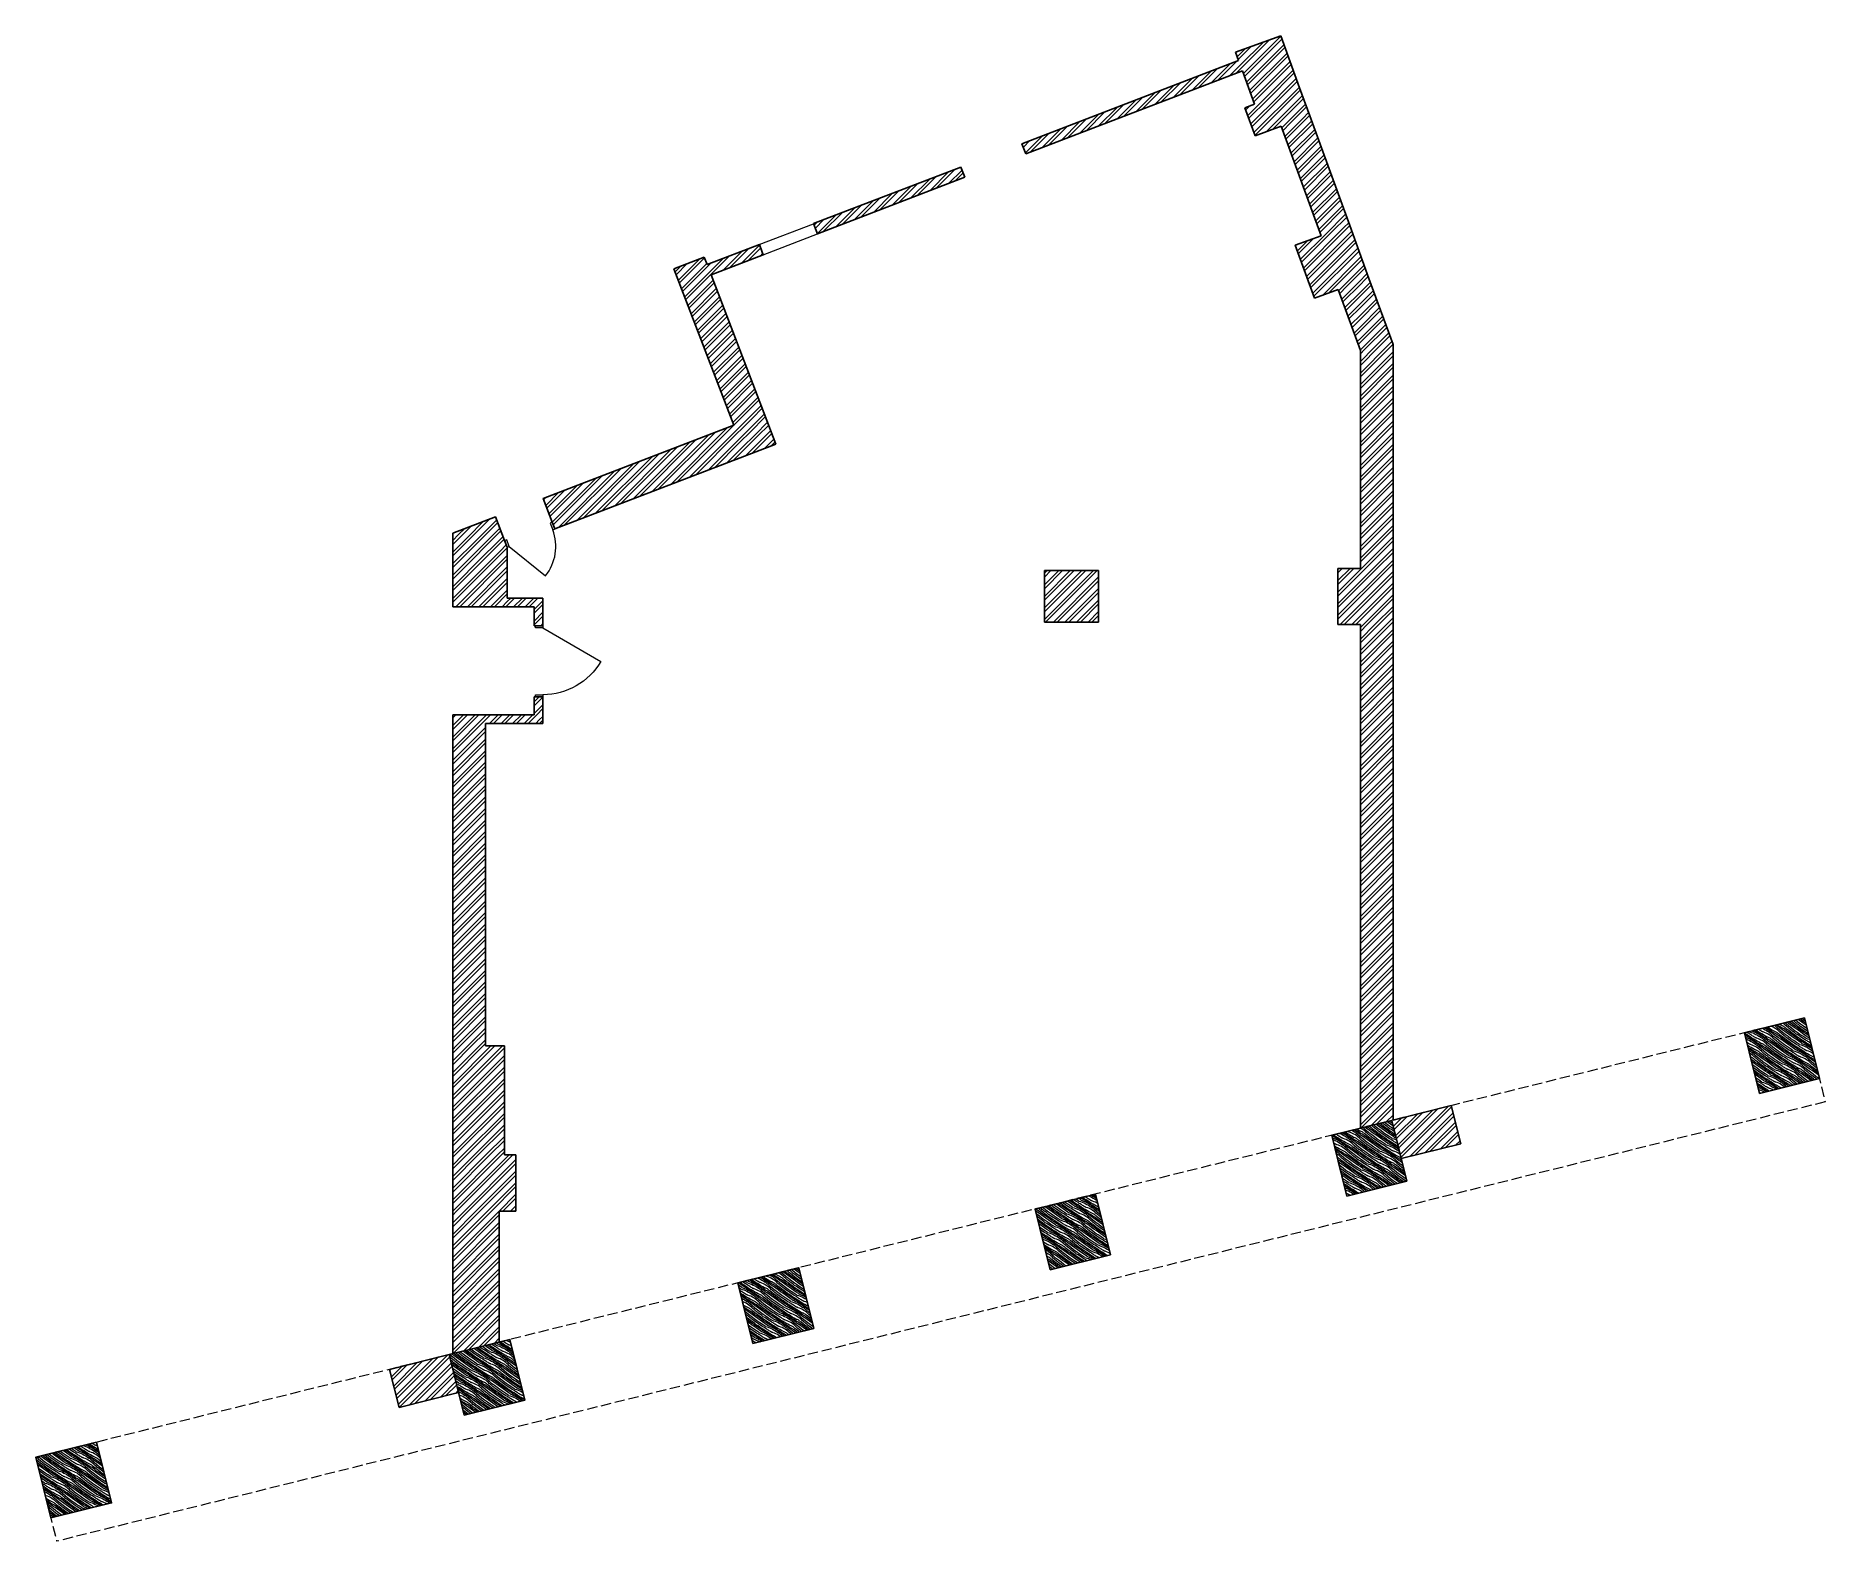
# Model space of a CAD drawing. Header units: millimetres. Extents: x -6376 to 18241, y -2739 to 17970.
import ezdxf

# ---------------------------------------------------------------- set-up
doc = ezdxf.new("R2010")
doc.units = ezdxf.units.MM
doc.header["$MEASUREMENT"] = 0
doc.linetypes.add('Невидимі', pattern=[195.611112, 141.111112, -54.5])
for name, color, linetype, lineweight, true_color in [('0_Ном._пера__2', 252, 'Continuous', 13, 0x8e8e8e), ('101 Стіни_Ном._пера__1', 18, 'Continuous', 25, 0x040404), ('102 Колони_Ном._пера__1', 18, 'Continuous', 25, 0x040404), ('103 Балки_Ном._пера__38', 253, 'Continuous', 13, 0xa4a4a4), ('Двери ARCHICAD_Ном._пера__102', 252, 'Continuous', 5, 0x898989), ('Демонтаж_101 Стіни_Ном._пера__1', 18, 'Continuous', 25, 0x040404), ('Демонтаж_Двери ARCHICAD_Ном._пера__102', 252, 'Continuous', 5, 0x898989), ('Демонтаж_Окна ARCHICAD_Ном._пера__101', 18, 'Continuous', 13, 0x020202)]:
    doc.layers.add(name, color=color, linetype=linetype, lineweight=lineweight, true_color=true_color)
for name, color, linetype in [('101 Стіни', 7, 'Continuous'), ('102 Колони', 7, 'Continuous'), ('103 Балки', 7, 'Continuous'), ('Демонтаж_101 Стіни', 7, 'Continuous')]:
    doc.layers.add(name, color=color, linetype=linetype)
doc.layers.add('102 Колони_Ном._пера__3', color=255, linetype='Continuous', lineweight=13)
pattern_1 = [(45, (0, 0), (-79.5495, 79.5495), []), (45, (-26.52, 26.52), (-79.5495, 79.5495), [])]

# ---------------------------------------------------------------- blocks, each defined once
blk = doc.blocks.new('Simple Door Opening')
at = {"layer": 'Двери ARCHICAD_Ном._пера__102', "color": 252, "linetype": 'Continuous', "lineweight": 5, "true_color": 0x898989}
for p, q in [((-1615, 0), (-1615, -540)), ((1615, 0), (1615, -540))]:
    blk.add_line(p, q, dxfattribs=at)
blk = doc.blocks.new('Simple Door Opening_2')
at = {"layer": 'Двери ARCHICAD_Ном._пера__102', "color": 252, "linetype": 'Continuous', "lineweight": 5, "true_color": 0x898989}
for p, q in [((-1675, 0), (-1675, -540)), ((1675, 0), (1675, -540))]:
    blk.add_line(p, q, dxfattribs=at)
blk = doc.blocks.new('Simple Door Opening_3')
at = {"layer": 'Двери ARCHICAD_Ном._пера__102', "color": 252, "linetype": 'Continuous', "lineweight": 5, "true_color": 0x898989}
for p, q in [((-2077, 0), (-2077, -540)), ((2077, 0), (2077, -540))]:
    blk.add_line(p, q, dxfattribs=at)
blk = doc.blocks.new('Стіна_1', base_point=(-6376, -1584))
at = {"layer": '101 Стіни', "linetype": 'Continuous', "lineweight": 0, "true_color": 0xffffff}
h = blk.add_hatch(dxfattribs=at)
h.set_pattern_fill('Кирпич_01', style=0, pattern_type=2)
h.set_pattern_definition(pattern_1)
h.paths.add_polyline_path([(12277, 3050), (12407, 2526), (13227, 2729), (13097, 3253)])
h = blk.add_hatch(dxfattribs=at)
h.set_pattern_fill('Кирпич_01', style=0, pattern_type=2)
h.set_pattern_definition(pattern_1)
h.paths.add_polyline_path([(-1509, -375), (-1379, -899), (-559, -695), (-689, -171)])
at = {"layer": '101 Стіни_Ном._пера__1', "color": 18, "linetype": 'Continuous', "lineweight": 25, "true_color": 0x040404}
for p, q in [((17129, 4255), (17260, 3731)), ((13097, 3253), (13227, 2729)), ((11452, 2845), (11582, 2321)), ((8201, 2037), (8331, 1513)), ((7371, 1831), (7501, 1307)), ((4120, 1023), (4250, 499)), ((3280, 815), (3410, 291)), ((146, 36), (276, -488)), ((-1509, -375), (-1379, -899)), ((-5542, -1377), (-5411, -1901))]:
    blk.add_line(p, q, dxfattribs=at)
at = {"layer": '101 Стіни_Ном._пера__1', "color": 18, "linetype": 'Continuous', "lineweight": 25, "true_color": 0x040404, "flags": 128}
for points in [[(13097, 3253), (12296, 3055)], [(12407, 2526), (13227, 2729)], [(-689, -171), (-1509, -375)], [(-1379, -899), (-559, -695)]]:
    blk.add_lwpolyline(points, dxfattribs=at)
at = {"layer": 'Двери ARCHICAD_Ном._пера__102', "color": 252, "linetype": 'Continuous', "lineweight": 5, "true_color": 0x898989, "xscale": -0.9999999999999999, "zscale": 1000, "rotation": 13.95045549855258}
blk.add_blockref('Simple Door Opening_3', (15113, 3754), dxfattribs=at)
at = {"layer": 'Двери ARCHICAD_Ном._пера__102', "color": 252, "linetype": 'Continuous', "lineweight": 5, "true_color": 0x898989, "zscale": 1000, "rotation": 13.95045549855258}
for name, p in [('Simple Door Opening_2', (9826, 2441)), ('Simple Door Opening_2', (5745, 1427)), ('Simple Door Opening', (1713, 426)), ('Simple Door Opening_3', (-3525, -876))]:
    blk.add_blockref(name, p, dxfattribs=at)
blk = doc.blocks.new('Стіна_2', base_point=(12296, 3055))
at = {"layer": '101 Стіни', "linetype": 'Continuous', "lineweight": 0, "true_color": 0xffffff}
h = blk.add_hatch(dxfattribs=at)
h.set_pattern_fill('Кирпич_01', style=0, pattern_type=2)
h.set_pattern_definition(pattern_1)
h.paths.add_polyline_path([(12296, 3055), (12296, 9873), (11846, 9873), (11846, 2943)])
at = {"layer": '101 Стіни_Ном._пера__1', "color": 18, "linetype": 'Continuous', "lineweight": 25, "true_color": 0x040404, "flags": 128}
for points in [[(11846, 9873), (11846, 2943)], [(12296, 3055), (12296, 9873)]]:
    blk.add_lwpolyline(points, dxfattribs=at)
blk = doc.blocks.new('Стіна_3', base_point=(12296, 9873))
at = {"layer": '101 Стіни', "linetype": 'Continuous', "lineweight": 0, "true_color": 0xffffff}
h = blk.add_hatch(dxfattribs=at)
h.set_pattern_fill('Кирпич_01', style=0, pattern_type=2)
h.set_pattern_definition(pattern_1)
h.paths.add_polyline_path([(12296, 9873), (12296, 10643), (11536, 10643), (11536, 9873)])
at = {"layer": '101 Стіни_Ном._пера__1', "color": 18, "linetype": 'Continuous', "lineweight": 25, "true_color": 0x040404, "flags": 128}
for points in [[(11846, 10643), (11536, 10643)], [(11536, 10643), (11536, 9873)], [(12296, 9873), (12296, 10643)], [(11536, 9873), (11846, 9873)]]:
    blk.add_lwpolyline(points, dxfattribs=at)
blk = doc.blocks.new('Стіна_4', base_point=(-640, 1800))
at = {"layer": '101 Стіни', "linetype": 'Continuous', "lineweight": 0, "true_color": 0xffffff}
h = blk.add_hatch(dxfattribs=at)
h.set_pattern_fill('Кирпич_01', style=0, pattern_type=2)
h.set_pattern_definition(pattern_1)
h.paths.add_polyline_path([(-640, 1800), (-640, -159), (0, 0), (0, 1800)])
at = {"layer": '101 Стіни_Ном._пера__1', "color": 18, "linetype": 'Continuous', "lineweight": 25, "true_color": 0x040404, "flags": 128}
for points in [[(-640, 1800), (-640, -159)], [(0, 0), (0, 1800)]]:
    blk.add_lwpolyline(points, dxfattribs=at)
blk = doc.blocks.new('Стіна_5', base_point=(-640, 1800))
at = {"layer": '101 Стіни', "linetype": 'Continuous', "lineweight": 0, "true_color": 0xffffff}
h = blk.add_hatch(dxfattribs=at)
h.set_pattern_fill('Кирпич_01', style=0, pattern_type=2)
h.set_pattern_definition(pattern_1)
h.paths.add_polyline_path([(230, 1800), (230, 2575), (-640, 2575), (-640, 1800)])
at = {"layer": '101 Стіни_Ном._пера__1', "color": 18, "linetype": 'Continuous', "lineweight": 25, "true_color": 0x040404, "flags": 128}
for points in [[(-640, 2575), (-640, 1800)], [(230, 2575), (70, 2575)], [(230, 1800), (230, 2575)], [(0, 1800), (230, 1800)]]:
    blk.add_lwpolyline(points, dxfattribs=at)
blk = doc.blocks.new('Стіна_6', base_point=(-640, 2575))
at = {"layer": '101 Стіни', "linetype": 'Continuous', "lineweight": 0, "true_color": 0xffffff}
h = blk.add_hatch(dxfattribs=at)
h.set_pattern_fill('Кирпич_01', style=0, pattern_type=2)
h.set_pattern_definition(pattern_1)
h.paths.add_polyline_path([(70, 2575), (70, 4075), (-640, 4075), (-640, 2575)])
at = {"layer": '101 Стіни_Ном._пера__1', "color": 18, "linetype": 'Continuous', "lineweight": 25, "true_color": 0x040404, "flags": 128}
for points in [[(-640, 4075), (-640, 2575)], [(70, 4075), (-190, 4075)], [(70, 2575), (70, 4075)]]:
    blk.add_lwpolyline(points, dxfattribs=at)
blk = doc.blocks.new('Simple Door Opening_4')
at = {"layer": 'Двери ARCHICAD_Ном._пера__102', "color": 252, "linetype": 'Continuous', "lineweight": 5, "true_color": 0x898989}
for p, q in [((-742.5, 0), (-742.5, 450)), ((742.5, 0), (742.5, 450))]:
    blk.add_line(p, q, dxfattribs=at)
blk = doc.blocks.new('Стіна_7', base_point=(-640, 4075))
at = {"layer": '101 Стіни', "linetype": 'Continuous', "lineweight": 0, "true_color": 0xffffff}
h = blk.add_hatch(dxfattribs=at)
h.set_pattern_fill('Кирпич_01', style=0, pattern_type=2)
h.set_pattern_definition(pattern_1)
h.paths.add_polyline_path([(-640, 4075), (-190, 4075), (-190, 8630), (-640, 8630)])
at = {"layer": '101 Стіни_Ном._пера__1', "color": 18, "linetype": 'Continuous', "lineweight": 25, "true_color": 0x040404}
for p, q in [((-190, 10115), (-640, 10115)), ((-190, 8630), (-640, 8630))]:
    blk.add_line(p, q, dxfattribs=at)
at = {"layer": '101 Стіни_Ном._пера__1', "color": 18, "linetype": 'Continuous', "lineweight": 25, "true_color": 0x040404, "flags": 128}
for points in [[(-640, 8630), (-640, 4075)], [(-190, 4075), (-190, 8510)]]:
    blk.add_lwpolyline(points, dxfattribs=at)
at = {"layer": 'Двери ARCHICAD_Ном._пера__102', "color": 252, "linetype": 'Continuous', "lineweight": 5, "true_color": 0x898989, "xscale": -1, "zscale": 1000, "rotation": 90}
blk.add_blockref('Simple Door Opening_4', (-190, 9373), dxfattribs=at)
blk = doc.blocks.new('Door 25')
at = {"layer": 'Двери ARCHICAD_Ном._пера__102', "color": 252, "linetype": 'Continuous', "lineweight": 5, "true_color": 0x898989}
for p, q in [((320, 0), (0, 554)), ((-320, 0), (-350, 0)), ((-350, 0), (-350, -100)), ((-350, 0), (-350, -100)), ((-350, 0), (-350, -100)), ((-320, -100), (-320, 0)), ((350, 0), (320, 0)), ((320, 0), (320, -100)), ((350, -100), (350, 0)), ((350, 0), (350, -100)), ((350, 0), (350, -100)), ((-350, -100), (-320, -100)), ((-350, -100), (-350, -450)), ((320, -100), (350, -100)), ((350, -100), (350, -450))]:
    blk.add_line(p, q, dxfattribs=at)
blk.add_arc((320, 0), 640, 120, 180, dxfattribs=at)
blk = doc.blocks.new('Стіна_8', base_point=(3646, 12774))
at = {"layer": '101 Стіни', "linetype": 'Continuous', "lineweight": 0, "true_color": 0xffffff}
h = blk.add_hatch(dxfattribs=at)
h.set_pattern_fill('Кирпич_01', style=0, pattern_type=2)
h.set_pattern_definition(pattern_1)
h.paths.add_polyline_path([(602, 11606), (764, 11186), (3387, 12193), (3226, 12613)])
h = blk.add_hatch(dxfattribs=at)
h.set_pattern_fill('Кирпич_01', style=0, pattern_type=2)
h.set_pattern_definition(pattern_1)
h.paths.add_polyline_path([(3646, 12774), (3226, 12613), (3807, 12354)])
h = blk.add_hatch(dxfattribs=at)
h.set_pattern_fill('Кирпич_01', style=0, pattern_type=2)
h.set_pattern_definition(pattern_1)
h.paths.add_polyline_path([(3226, 12613), (3387, 12193), (3807, 12354)])
at = {"layer": '101 Стіни_Ном._пера__1', "color": 18, "linetype": 'Continuous', "lineweight": 25, "true_color": 0x040404}
for p, q in [((728, 11279), (602, 11606)), ((74, 11028), (-51, 11355)), ((764, 11186), (728, 11279)), ((110, 10935), (74, 11028))]:
    blk.add_line(p, q, dxfattribs=at)
at = {"layer": '101 Стіни_Ном._пера__1', "color": 18, "linetype": 'Continuous', "lineweight": 25, "true_color": 0x040404, "flags": 128}
for points in [[(3226, 12613), (602, 11606)], [(3807, 12354), (3646, 12774)], [(764, 11186), (3807, 12354)], [(-51, 11355), (-640, 11129)]]:
    blk.add_lwpolyline(points, dxfattribs=at)
at = {"layer": 'Двери ARCHICAD_Ном._пера__102', "color": 252, "linetype": 'Continuous', "lineweight": 5, "true_color": 0x898989, "zscale": 1000, "rotation": 200.9999999999997}
blk.add_blockref('Door 25', (437, 11060), dxfattribs=at)
blk = doc.blocks.new('Стіна_9', base_point=(-640, 10115))
at = {"layer": '101 Стіни', "linetype": 'Continuous', "lineweight": 0, "true_color": 0xffffff}
h = blk.add_hatch(dxfattribs=at)
h.set_pattern_fill('Кирпич_01', style=0, pattern_type=2)
h.set_pattern_definition(pattern_1)
h.paths.add_polyline_path([(-51, 11355), (-640, 11129), (110, 10935)])
h = blk.add_hatch(dxfattribs=at)
h.set_pattern_fill('Кирпич_01', style=0, pattern_type=2)
h.set_pattern_definition(pattern_1)
h.paths.add_polyline_path([(-640, 10647), (110, 10935), (-640, 11129)])
h = blk.add_hatch(dxfattribs=at)
h.set_pattern_fill('Кирпич_01', style=0, pattern_type=2)
h.set_pattern_definition(pattern_1)
h.paths.add_polyline_path([(-640, 10647), (-640, 10115), (110, 10115), (110, 10935)])
at = {"layer": '101 Стіни_Ном._пера__1', "color": 18, "linetype": 'Continuous', "lineweight": 25, "true_color": 0x040404, "flags": 128}
for points in [[(-640, 11129), (-640, 10115)], [(110, 10235), (110, 10935)], [(110, 10115), (-190, 10115)]]:
    blk.add_lwpolyline(points, dxfattribs=at)
blk = doc.blocks.new('Стіна_10', base_point=(600, 10235))
at = {"layer": '101 Стіни', "linetype": 'Continuous', "lineweight": 0, "true_color": 0xffffff}
h = blk.add_hatch(dxfattribs=at)
h.set_pattern_fill('Кирпич_01', style=0, pattern_type=2)
h.set_pattern_definition(pattern_1)
h.paths.add_polyline_path([(480, 10235), (110, 10235), (110, 10115), (480, 10115)])
h = blk.add_hatch(dxfattribs=at)
h.set_pattern_fill('Кирпич_01', style=0, pattern_type=2)
h.set_pattern_definition(pattern_1)
h.paths.add_polyline_path([(480, 10115), (600, 10115), (600, 10235)])
h = blk.add_hatch(dxfattribs=at)
h.set_pattern_fill('Кирпич_01', style=0, pattern_type=2)
h.set_pattern_definition(pattern_1)
h.paths.add_polyline_path([(480, 10115), (600, 10235), (480, 10235)])
at = {"layer": '101 Стіни_Ном._пера__1', "color": 18, "linetype": 'Continuous', "lineweight": 25, "true_color": 0x040404, "flags": 128}
for points in [[(600, 10235), (110, 10235)], [(110, 10115), (480, 10115)], [(600, 10235), (600, 10115)]]:
    blk.add_lwpolyline(points, dxfattribs=at)
blk = doc.blocks.new('Door 25_2')
at = {"layer": 'Двери ARCHICAD_Ном._пера__102', "color": 252, "linetype": 'Continuous', "lineweight": 5, "true_color": 0x898989}
for p, q in [((460, 0), (0, 797)), ((-460, 0), (-490, 0)), ((-490, 0), (-490, -100)), ((-490, 0), (-490, -100)), ((-490, 0), (-490, -100)), ((-460, -100), (-460, 0)), ((490, 0), (460, 0)), ((460, 0), (460, -100)), ((490, -100), (490, 0)), ((490, 0), (490, -100)), ((490, 0), (490, -100)), ((-490, -100), (-460, -100)), ((-490, -100), (-490, -120)), ((460, -100), (490, -100)), ((490, -100), (490, -120))]:
    blk.add_line(p, q, dxfattribs=at)
blk.add_arc((460, 0), 920, 120, 180, dxfattribs=at)
blk = doc.blocks.new('Стіна_11', base_point=(600, 10235))
at = {"layer": '101 Стіни', "linetype": 'Continuous', "lineweight": 0, "true_color": 0xffffff}
h = blk.add_hatch(dxfattribs=at)
h.set_pattern_fill('Кирпич_01', style=0, pattern_type=2)
h.set_pattern_definition(pattern_1)
h.paths.add_polyline_path([(600, 10115), (480, 10115), (480, 9855), (600, 9855)])
h = blk.add_hatch(dxfattribs=at)
h.set_pattern_fill('Кирпич_01', style=0, pattern_type=2)
h.set_pattern_definition(pattern_1)
h.paths.add_polyline_path([(600, 8875), (480, 8875), (480, 8630), (600, 8630)])
h = blk.add_hatch(dxfattribs=at)
h.set_pattern_fill('Кирпич_01', style=0, pattern_type=2)
h.set_pattern_definition(pattern_1)
h.paths.add_polyline_path([(480, 8630), (480, 8510), (600, 8510)])
h = blk.add_hatch(dxfattribs=at)
h.set_pattern_fill('Кирпич_01', style=0, pattern_type=2)
h.set_pattern_definition(pattern_1)
h.paths.add_polyline_path([(600, 8630), (480, 8630), (600, 8510)])
at = {"layer": '101 Стіни_Ном._пера__1', "color": 18, "linetype": 'Continuous', "lineweight": 25, "true_color": 0x040404}
for p, q in [((500, 9855), (480, 9855)), ((600, 9855), (500, 9855)), ((500, 8875), (480, 8875)), ((600, 8875), (500, 8875))]:
    blk.add_line(p, q, dxfattribs=at)
at = {"layer": '101 Стіни_Ном._пера__1', "color": 18, "linetype": 'Continuous', "lineweight": 25, "true_color": 0x040404, "flags": 128}
for points in [[(480, 10115), (480, 9855)], [(600, 9855), (600, 10115)], [(480, 8875), (480, 8630)], [(600, 8510), (600, 8875)], [(600, 8510), (480, 8510)]]:
    blk.add_lwpolyline(points, dxfattribs=at)
at = {"layer": 'Двери ARCHICAD_Ном._пера__102', "color": 252, "linetype": 'Continuous', "lineweight": 5, "true_color": 0x898989, "xscale": -1, "zscale": 1000, "rotation": 270}
blk.add_blockref('Door 25_2', (600, 9365), dxfattribs=at)
blk = doc.blocks.new('Стіна_12', base_point=(600, 8510))
at = {"layer": '101 Стіни', "linetype": 'Continuous', "lineweight": 0, "true_color": 0xffffff}
h = blk.add_hatch(dxfattribs=at)
h.set_pattern_fill('Кирпич_01', style=0, pattern_type=2)
h.set_pattern_definition(pattern_1)
h.paths.add_polyline_path([(480, 8630), (-190, 8630), (-190, 8510), (480, 8510)])
at = {"layer": '101 Стіни_Ном._пера__1', "color": 18, "linetype": 'Continuous', "lineweight": 25, "true_color": 0x040404, "flags": 128}
for points in [[(480, 8630), (-190, 8630)], [(-190, 8510), (480, 8510)]]:
    blk.add_lwpolyline(points, dxfattribs=at)
blk = doc.blocks.new('Стіна_13', base_point=(3646, 12774))
at = {"layer": '101 Стіни', "linetype": 'Continuous', "lineweight": 0, "true_color": 0xffffff}
h = blk.add_hatch(dxfattribs=at)
h.set_pattern_fill('Кирпич_01', style=0, pattern_type=2)
h.set_pattern_definition(pattern_1)
h.paths.add_polyline_path([(2820, 14926), (2400, 14765), (3226, 12613), (3646, 12774)])
at = {"layer": '101 Стіни_Ном._пера__1', "color": 18, "linetype": 'Continuous', "lineweight": 25, "true_color": 0x040404, "flags": 128}
for points in [[(2820, 14926), (2400, 14765)], [(2859, 14823), (2820, 14926)], [(2400, 14765), (3226, 12613)], [(3646, 12774), (2913, 14683)]]:
    blk.add_lwpolyline(points, dxfattribs=at)
blk = doc.blocks.new('Simple Window Opening')
at = {"layer": 'Демонтаж_Окна ARCHICAD_Ном._пера__101', "color": 18, "linetype": 'Continuous', "lineweight": 13, "true_color": 0x020202}
for p, q in [((-400, 0), (-400, 100)), ((-400, 100), (400, 100)), ((-400, 0), (-400, -50)), ((400, 0), (400, 100)), ((400, 0), (400, -50)), ((-400, -50), (400, -50))]:
    blk.add_line(p, q, dxfattribs=at)
blk = doc.blocks.new('Simple Door Opening_5')
at = {"layer": 'Демонтаж_Двери ARCHICAD_Ном._пера__102', "color": 252, "linetype": 'Continuous', "lineweight": 5, "true_color": 0x898989}
for p, q in [((-450, 0), (-450, 150)), ((450, 0), (450, 150))]:
    blk.add_line(p, q, dxfattribs=at)
blk = doc.blocks.new('Стіна_14', base_point=(2913, 14683))
at = {"layer": 'Демонтаж_101 Стіни', "linetype": 'Continuous', "lineweight": 0, "true_color": 0xffffff}
h = blk.add_hatch(dxfattribs=at)
h.set_pattern_fill('Кирпич_01', style=0, pattern_type=2)
h.set_pattern_definition(pattern_1)
h.paths.add_polyline_path([(7191, 16486), (7245, 16346), (10223, 17489), (10171, 17630)])
h = blk.add_hatch(dxfattribs=at)
h.set_pattern_fill('Кирпич_01', style=0, pattern_type=2)
h.set_pattern_definition(pattern_1)
h.paths.add_polyline_path([(6351, 16164), (4325, 15386), (4361, 15293), (4379, 15246), (6404, 16024)])
h = blk.add_hatch(dxfattribs=at)
h.set_pattern_fill('Кирпич_01', style=0, pattern_type=2)
h.set_pattern_definition(pattern_1)
h.paths.add_polyline_path([(3578, 15099), (2859, 14823), (2913, 14683), (3632, 14959), (3614, 15006)])
at = {"layer": 'Демонтаж_101 Стіни_Ном._пера__1', "color": 18, "linetype": 'Continuous', "lineweight": 25, "true_color": 0x040404}
for p, q in [((7245, 16346), (7191, 16486)), ((6404, 16024), (6351, 16164)), ((4361, 15293), (4325, 15386)), ((4361, 15293), (4379, 15246)), ((3614, 15006), (3578, 15099)), ((3614, 15006), (3632, 14959))]:
    blk.add_line(p, q, dxfattribs=at)
at = {"layer": 'Демонтаж_101 Стіни_Ном._пера__1', "color": 18, "linetype": 'Continuous', "lineweight": 25, "true_color": 0x040404, "flags": 128}
for points in [[(10171, 17630), (7191, 16486)], [(7245, 16346), (10223, 17489)], [(6351, 16164), (4325, 15386)], [(4379, 15246), (6404, 16024)], [(3578, 15099), (2859, 14823)], [(2913, 14683), (3632, 14959)]]:
    blk.add_lwpolyline(points, dxfattribs=at)
at = {"layer": 'Демонтаж_Двери ARCHICAD_Ном._пера__102', "color": 252, "linetype": 'Continuous', "lineweight": 5, "true_color": 0x898989, "xscale": -1, "zscale": 1000, "rotation": 21.00000000000001}
blk.add_blockref('Simple Door Opening_5', (6825, 16185), dxfattribs=at)
at = {"layer": 'Демонтаж_Окна ARCHICAD_Ном._пера__101', "color": 18, "linetype": 'Continuous', "lineweight": 13, "true_color": 0x020202, "zscale": 1000, "rotation": 21.00000000000001}
blk.add_blockref('Simple Window Opening', (3987, 15149), dxfattribs=at)
blk = doc.blocks.new('Стіна_15', base_point=(12296, 10643))
at = {"layer": '101 Стіни', "linetype": 'Continuous', "lineweight": 0, "true_color": 0xffffff}
h = blk.add_hatch(dxfattribs=at)
h.set_pattern_fill('Кирпич_01', style=0, pattern_type=2)
h.set_pattern_definition(pattern_1)
h.paths.add_polyline_path([(11846, 14590), (11846, 13643), (12296, 13722), (11965, 14633)])
h = blk.add_hatch(dxfattribs=at)
h.set_pattern_fill('Кирпич_01', style=0, pattern_type=2)
h.set_pattern_definition(pattern_1)
h.paths.add_polyline_path([(12296, 10643), (12296, 13722), (11846, 13643), (11846, 10643)])
at = {"layer": '101 Стіни_Ном._пера__1', "color": 18, "linetype": 'Continuous', "lineweight": 25, "true_color": 0x040404, "flags": 128}
for points in [[(11846, 13643), (11846, 10643)], [(12296, 10643), (12296, 13722)]]:
    blk.add_lwpolyline(points, dxfattribs=at)
blk = doc.blocks.new('Стіна_16', base_point=(12296, 13722))
at = {"layer": '101 Стіни', "linetype": 'Continuous', "lineweight": 0, "true_color": 0xffffff}
h = blk.add_hatch(dxfattribs=at)
h.set_pattern_fill('Кирпич_01', style=0, pattern_type=2)
h.set_pattern_definition(pattern_1)
h.paths.add_polyline_path([(11542, 14479), (11846, 13643), (11846, 14590)])
at = {"layer": '101 Стіни_Ном._пера__1', "color": 18, "linetype": 'Continuous', "lineweight": 25, "true_color": 0x040404, "flags": 128}
for points in [[(12296, 13722), (11965, 14633)], [(11542, 14479), (11846, 13643)]]:
    blk.add_lwpolyline(points, dxfattribs=at)
blk = doc.blocks.new('Стіна_17', base_point=(11965, 14633))
at = {"layer": '101 Стіни', "linetype": 'Continuous', "lineweight": 0, "true_color": 0xffffff}
h = blk.add_hatch(dxfattribs=at)
h.set_pattern_fill('Кирпич_01', style=0, pattern_type=2)
h.set_pattern_definition(pattern_1)
h.paths.add_polyline_path([(11965, 14633), (11700, 15361), (10948, 15088), (11213, 14359)])
at = {"layer": '101 Стіни_Ном._пера__1', "color": 18, "linetype": 'Continuous', "lineweight": 25, "true_color": 0x040404, "flags": 128}
for points in [[(11965, 14633), (11700, 15361)], [(11305, 15218), (10948, 15088)], [(10948, 15088), (11213, 14359)], [(11213, 14359), (11542, 14479)]]:
    blk.add_lwpolyline(points, dxfattribs=at)
blk = doc.blocks.new('Стіна_18', base_point=(11700, 15361))
at = {"layer": '101 Стіни', "linetype": 'Continuous', "lineweight": 0, "true_color": 0xffffff}
h = blk.add_hatch(dxfattribs=at)
h.set_pattern_fill('Кирпич_01', style=0, pattern_type=2)
h.set_pattern_definition(pattern_1)
h.paths.add_polyline_path([(11700, 15361), (11151, 16869), (10756, 16726), (11305, 15218)])
at = {"layer": '101 Стіни_Ном._пера__1', "color": 18, "linetype": 'Continuous', "lineweight": 25, "true_color": 0x040404, "flags": 128}
for points in [[(11700, 15361), (11151, 16869)], [(10756, 16726), (11305, 15218)]]:
    blk.add_lwpolyline(points, dxfattribs=at)
blk = doc.blocks.new('Стіна_19', base_point=(11151, 16869))
at = {"layer": '101 Стіни', "linetype": 'Continuous', "lineweight": 0, "true_color": 0xffffff}
h = blk.add_hatch(dxfattribs=at)
h.set_pattern_fill('Кирпич_01', style=0, pattern_type=2)
h.set_pattern_definition(pattern_1)
h.paths.add_polyline_path([(11151, 16869), (11011, 17255), (10259, 16981), (10399, 16596)])
at = {"layer": '101 Стіни_Ном._пера__1', "color": 18, "linetype": 'Continuous', "lineweight": 25, "true_color": 0x040404, "flags": 128}
for points in [[(11151, 16869), (11011, 17255)], [(10390, 17029), (10259, 16981)], [(10259, 16981), (10399, 16596)], [(10399, 16596), (10756, 16726)]]:
    blk.add_lwpolyline(points, dxfattribs=at)
blk = doc.blocks.new('Стіна_20', base_point=(11011, 17255))
at = {"layer": '101 Стіни', "linetype": 'Continuous', "lineweight": 0, "true_color": 0xffffff}
h = blk.add_hatch(dxfattribs=at)
h.set_pattern_fill('Кирпич_01', style=0, pattern_type=2)
h.set_pattern_definition(pattern_1)
h.paths.add_polyline_path([(11011, 17255), (10750, 17970), (10130, 17745), (10390, 17029)])
at = {"layer": '101 Стіни_Ном._пера__1', "color": 18, "linetype": 'Continuous', "lineweight": 25, "true_color": 0x040404, "flags": 128}
for points in [[(10750, 17970), (10130, 17745)], [(10130, 17745), (10171, 17630)], [(11011, 17255), (10750, 17970)], [(10223, 17489), (10390, 17029)]]:
    blk.add_lwpolyline(points, dxfattribs=at)
blk = doc.blocks.new('Стіна_21', base_point=(8246, 10613))
at = {"layer": '101 Стіни', "linetype": 'Continuous', "lineweight": 0, "true_color": 0xffffff}
h = blk.add_hatch(dxfattribs=at)
h.set_pattern_fill('Кирпич_01', style=0, pattern_type=2)
h.set_pattern_definition(pattern_1)
h.paths.add_polyline_path([(7501, 10613), (7501, 9903), (8246, 9903), (8246, 10613)])
at = {"layer": '101 Стіни_Ном._пера__1', "color": 18, "linetype": 'Continuous', "lineweight": 25, "true_color": 0x040404, "flags": 128}
for points in [[(7501, 10613), (7501, 9903)], [(8246, 10613), (7501, 10613)], [(8246, 9903), (8246, 10613)], [(7501, 9903), (8246, 9903)]]:
    blk.add_lwpolyline(points, dxfattribs=at)
blk = doc.blocks.new('*X32')
at = {"layer": '102 Колони_Ном._пера__3', "color": 255, "linetype": 'Continuous', "lineweight": 13}
for p, q in [((30, -10), (12, 3)), ((60, 5), (49, 12)), ((49, 12), (49, 12)), ((71, -2), (60, 5)), ((98, 24), (110, 19)), ((110, 19), (131, 10)), ((130, 32), (141, 27)), ((131, 10), (152, -1)), ((141, 27), (149, 22)), ((-658, -191), (-683, -170)), ((-670, -208), (-683, -197)), ((-655, -224), (-670, -208)), ((-648, -264), (-670, -246)), ((-622, -222), (-658, -191)), ((-641, -173), (-656, -163)), ((-644, -233), (-655, -224)), ((-633, -243), (-644, -233)), ((-624, -185), (-641, -173)), ((-622, -252), (-633, -243)), ((-630, -158), (-632, -157)), ((-600, -175), (-630, -158)), ((-592, -208), (-624, -185)), ((-585, -252), (-622, -222)), ((-570, -198), (-600, -175)), ((-596, -150), (-598, -148)), ((-588, -157), (-596, -150)), ((-560, -231), (-592, -208)), ((-562, -178), (-588, -157)), ((-539, -221), (-570, -198)), ((-558, -147), (-565, -140)), ((-536, -198), (-562, -178)), ((-528, -254), (-560, -231)), ((-547, -157), (-558, -147)), ((-536, -166), (-547, -157)), ((-509, -244), (-539, -221)), ((-536, -136), (-538, -134)), ((-498, -166), (-536, -136)), ((-524, -175), (-536, -166)), ((-510, -218), (-536, -198)), ((-513, -184), (-524, -175)), ((-502, -193), (-513, -184)), ((-484, -238), (-510, -218)), ((-477, -266), (-509, -244)), ((-474, -145), (-502, -125)), ((-490, -202), (-502, -193)), ((-460, -195), (-498, -166)), ((-479, -211), (-490, -202)), ((-457, -258), (-484, -238)), ((-459, -225), (-479, -211)), ((-453, -135), (-476, -118)), ((-442, -168), (-474, -145)), ((-422, -223), (-460, -195)), ((-440, -240), (-459, -225)), ((-422, -157), (-453, -135)), ((-424, -132), (-450, -112)), ((-450, -112), (-450, -112)), ((-410, -191), (-442, -168)), ((-420, -253), (-440, -240)), ((-398, -152), (-424, -132)), ((-391, -179), (-422, -157)), ((-382, -250), (-422, -223)), ((-415, -107), (-419, -104)), ((-404, -116), (-415, -107)), ((-378, -213), (-410, -191)), ((-393, -125), (-404, -116)), ((-371, -172), (-398, -152)), ((-373, -139), (-393, -125)), ((-360, -201), (-391, -179)), ((-374, -109), (-390, -97)), ((-346, -236), (-378, -213)), ((-335, -137), (-374, -109)), ((-354, -153), (-373, -139)), ((-344, -191), (-371, -172)), ((-328, -223), (-360, -201)), ((-334, -167), (-354, -153)), ((-324, -104), (-349, -87)), ((-314, -259), (-346, -236)), ((-317, -210), (-344, -191)), ((-296, -164), (-335, -137)), ((-314, -181), (-334, -167)), ((-296, -244), (-328, -223)), ((-292, -127), (-324, -104)), ((-305, -93), (-323, -80)), ((-289, -228), (-317, -210)), ((-294, -194), (-314, -181)), ((-274, -115), (-305, -93)), ((-285, -85), (-300, -74)), ((-256, -190), (-296, -164)), ((-264, -264), (-296, -244)), ((-273, -207), (-294, -194)), ((-260, -150), (-292, -127)), ((-285, -231), (-289, -228)), ((-258, -105), (-285, -85)), ((-280, -234), (-285, -231)), ((-275, -237), (-280, -234)), ((-271, -240), (-275, -237)), ((-242, -136), (-274, -115)), ((-253, -220), (-273, -207)), ((-266, -243), (-271, -240)), ((-267, -67), (-268, -67)), ((-248, -81), (-267, -67)), ((-261, -246), (-266, -243)), ((-257, -249), (-261, -246)), ((-228, -173), (-260, -150)), ((-231, -123), (-258, -105)), ((-216, -216), (-256, -190)), ((-232, -232), (-253, -220)), ((-228, -95), (-248, -81)), ((-210, -157), (-242, -136)), ((-210, -78), (-237, -59)), ((-221, -239), (-232, -232)), ((-203, -142), (-231, -123)), ((-207, -108), (-228, -95)), ((-196, -196), (-228, -173)), ((-210, -247), (-221, -239)), ((-216, -216), (-193, -222)), ((-170, -104), (-210, -78)), ((-178, -178), (-210, -157)), ((-187, -121), (-207, -108)), ((-198, -145), (-203, -142)), ((-194, -148), (-198, -145)), ((-196, -196), (-184, -200)), ((-174, -64), (-195, -48)), ((-189, -151), (-194, -148)), ((-193, -222), (-171, -230)), ((-185, -154), (-189, -151)), ((-166, -133), (-187, -121)), ((-180, -157), (-185, -154)), ((-184, -200), (-173, -205)), ((-175, -160), (-180, -157)), ((-174, -181), (-178, -178)), ((-171, -163), (-175, -160)), ((-141, -87), (-174, -64)), ((-170, -183), (-174, -181)), ((-173, -205), (-162, -210)), ((-166, -166), (-171, -163)), ((-171, -230), (-149, -239)), ((-129, -129), (-170, -104)), ((-166, -186), (-170, -183)), ((-156, -50), (-168, -42)), ((-146, -146), (-166, -133)), ((-142, -182), (-166, -166)), ((-162, -188), (-166, -186)), ((-158, -191), (-162, -188)), ((-162, -210), (-151, -215)), ((-155, -193), (-158, -191)), ((-124, -71), (-156, -50)), ((-151, -196), (-155, -193)), ((-147, -198), (-151, -196)), ((-151, -215), (-140, -221)), ((-149, -239), (-128, -249)), ((-118, -218), (-147, -198)), ((-144, -37), (-146, -36)), ((-135, -153), (-146, -146)), ((-117, -55), (-144, -37)), ((-118, -198), (-142, -182)), ((-109, -109), (-141, -87)), ((-140, -221), (-129, -226)), ((-124, -160), (-135, -153)), ((-129, -129), (-107, -136)), ((-129, -226), (-118, -232)), ((-92, -92), (-124, -71)), ((-112, -168), (-124, -160)), ((-94, -213), (-118, -198)), ((-89, -237), (-118, -218)), ((-118, -232), (-107, -238)), ((-112, -59), (-117, -55)), ((-101, -35), (-112, -28)), ((-108, -62), (-112, -59)), ((-101, -175), (-112, -168)), ((-109, -109), (-98, -114)), ((-103, -65), (-108, -62)), ((-107, -136), (-85, -144)), ((-102, -240), (-107, -238)), ((-98, -68), (-103, -65)), ((-97, -243), (-102, -240)), ((-80, -47), (-101, -35)), ((-90, -182), (-101, -175)), ((-94, -71), (-98, -68)), ((-98, -114), (-87, -119)), ((-93, -245), (-97, -243)), ((-89, -74), (-94, -71)), ((-70, -229), (-94, -213)), ((-88, -248), (-93, -245)), ((-88, -95), (-92, -92)), ((-79, -189), (-90, -182)), ((-84, -77), (-89, -74)), ((-59, -256), (-89, -237)), ((-84, -97), (-88, -95)), ((-87, -119), (-76, -124)), ((-85, -144), (-63, -153)), ((-80, -80), (-84, -77)), ((-80, -100), (-84, -97)), ((-43, -43), (-80, -20)), ((-59, -59), (-80, -47)), ((-56, -96), (-80, -80)), ((-76, -102), (-80, -100)), ((-67, -196), (-79, -189)), ((-72, -105), (-76, -102)), ((-76, -124), (-64, -129)), ((-68, -107), (-72, -105)), ((-46, -244), (-70, -229)), ((-64, -110), (-68, -107)), ((-56, -203), (-67, -196)), ((-60, -112), (-64, -110)), ((-64, -129), (-53, -134)), ((-63, -153), (-42, -163)), ((-31, -132), (-60, -112)), ((-48, -67), (-59, -59)), ((-32, -112), (-56, -96)), ((-52, -205), (-56, -203)), ((-53, -134), (-42, -140)), ((-49, -207), (-52, -205)), ((-46, -209), (-49, -207)), ((-37, -74), (-48, -67)), ((-42, -211), (-46, -209)), ((-21, -258), (-46, -244)), ((-43, -43), (-21, -50)), ((-42, -140), (-32, -146)), ((-42, -163), (-21, -174)), ((-38, -212), (-42, -211)), ((-23, -23), (-41, -10)), ((-35, -214), (-38, -212)), ((-26, -82), (-37, -74)), ((-31, -215), (-35, -214)), ((-8, -127), (-32, -112)), ((-32, -146), (-21, -152)), ((-2, -151), (-31, -132)), ((-27, -216), (-31, -215)), ((-6, -224), (-27, -216)), ((-15, -89), (-26, -82)), ((-23, -23), (-12, -28)), ((-21, -50), (2, -58)), ((-16, -154), (-21, -152)), ((-21, -174), (0, -185)), ((-11, -156), (-16, -154)), ((-4, -96), (-15, -89)), ((-12, -28), (-1, -33)), ((-6, -6), (-11, -3)), ((-7, -159), (-11, -156)), ((16, -142), (-8, -127)), ((-2, -162), (-7, -159)), ((-2, -8), (-6, -6)), ((14, -232), (-6, -224)), ((8, -103), (-4, -96)), ((2, -11), (-2, -8)), ((27, -170), (-2, -151)), ((3, -165), (-2, -162)), ((-1, -33), (11, -38)), ((0, -185), (20, -198)), ((6, -13), (2, -11)), ((2, -58), (23, -67)), ((7, -168), (3, -165)), ((10, -16), (6, -13)), ((12, -171), (7, -168)), ((19, -110), (8, -103)), ((14, -18), (10, -16)), ((11, -38), (22, -43)), ((16, -174), (12, -171)), ((18, -21), (14, -18)), ((34, -242), (14, -232)), ((40, -157), (16, -142)), ((33, -186), (16, -174)), ((22, -23), (18, -21)), ((30, -117), (19, -110)), ((20, -198), (39, -211)), ((26, -26), (22, -23)), ((22, -43), (33, -48)), ((23, -67), (45, -77)), ((55, -45), (26, -26)), ((56, -189), (27, -170)), ((54, -25), (30, -10)), ((34, -119), (30, -117)), ((33, -48), (44, -54)), ((50, -198), (33, -186)), ((37, -121), (34, -119)), ((53, -253), (34, -242)), ((41, -123), (37, -121)), ((44, -215), (39, -211)), ((65, -172), (40, -157)), ((44, -124), (41, -123)), ((44, -54), (55, -59)), ((48, -126), (44, -124)), ((50, -220), (44, -215)), ((45, -77), (66, -87)), ((51, -128), (48, -126)), ((67, -211), (50, -198)), ((55, -224), (50, -220)), ((55, -129), (51, -128)), ((78, -41), (54, -25)), ((84, -65), (55, -45)), ((55, -59), (65, -65)), ((59, -130), (55, -129)), ((61, -228), (55, -224)), ((86, -207), (56, -189)), ((80, -137), (59, -130)), ((66, -233), (61, -228)), ((70, -68), (65, -65)), ((89, -186), (65, -172)), ((66, -87), (86, -99)), ((71, -237), (66, -233)), ((84, -223), (67, -211)), ((75, -70), (70, -68)), ((83, -10), (71, -2)), ((76, -241), (71, -237)), ((80, -73), (75, -70)), ((82, -246), (76, -241)), ((102, -56), (78, -41)), ((84, -76), (80, -73)), ((100, -146), (80, -137)), ((117, -278), (82, -246)), ((94, -17), (83, -10)), ((113, -84), (84, -65)), ((89, -78), (84, -76)), ((101, -235), (84, -223)), ((86, -99), (106, -112)), ((116, -226), (86, -207)), ((93, -81), (89, -78)), ((114, -201), (89, -186)), ((98, -84), (93, -81)), ((105, -24), (94, -17)), ((102, -87), (98, -84)), ((120, -156), (100, -146)), ((118, -247), (101, -235)), ((126, -71), (102, -56)), ((119, -100), (102, -87)), ((117, -30), (105, -24)), ((106, -112), (125, -125)), ((142, -103), (113, -84)), ((124, -204), (114, -201)), ((145, -244), (116, -226)), ((120, -33), (117, -30)), ((136, -112), (119, -100)), ((123, -35), (120, -33)), ((139, -167), (120, -156)), ((127, -36), (123, -35)), ((134, -208), (124, -204)), ((131, -129), (125, -125)), ((151, -86), (126, -71)), ((130, -38), (127, -36)), ((134, -40), (130, -38)), ((136, -133), (131, -129)), ((138, -41), (134, -40)), ((144, -212), (134, -208)), ((153, -124), (136, -112)), ((142, -138), (136, -133)), ((141, -43), (138, -41)), ((158, -180), (139, -167)), ((145, -44), (141, -43)), ((172, -121), (142, -103)), ((147, -142), (142, -138)), ((154, -218), (144, -212)), ((166, -51), (145, -44)), ((175, -262), (145, -244)), ((152, -146), (147, -142)), ((176, -100), (151, -86)), ((152, -1), (155, -3)), ((157, -151), (152, -146)), ((170, -137), (153, -124)), ((163, -223), (154, -218)), ((163, -155), (157, -151)), ((175, -193), (158, -180)), ((168, -160), (163, -155)), ((172, -229), (163, -223)), ((167, -52), (166, -51)), ((202, -190), (168, -160)), ((187, -149), (170, -137)), ((187, -130), (172, -121)), ((180, -236), (172, -229)), ((192, -208), (175, -193)), ((180, -103), (176, -100)), ((188, -243), (180, -236)), ((193, -153), (187, -149)), ((214, -264), (188, -243)), ((207, -224), (192, -208)), ((211, -227), (207, -224)), ((-656, -285), (-662, -280)), ((-626, -307), (-656, -285)), ((-647, -317), (-654, -312)), ((-623, -284), (-648, -264)), ((-615, -340), (-647, -317)), ((-633, -367), (-642, -360)), ((-594, -395), (-633, -367)), ((-632, -398), (-633, -397)), ((-612, -412), (-632, -398)), ((-595, -330), (-626, -307)), ((-603, -449), (-624, -434)), ((-596, -305), (-623, -284)), ((-611, -261), (-622, -252)), ((-587, -481), (-617, -461)), ((-582, -363), (-615, -340)), ((-592, -426), (-612, -412)), ((-599, -270), (-611, -261)), ((-605, -495), (-610, -491)), ((-575, -468), (-603, -449)), ((-588, -279), (-599, -270)), ((-570, -325), (-596, -305)), ((-564, -352), (-595, -330)), ((-555, -423), (-594, -395)), ((-572, -439), (-592, -426)), ((-576, -288), (-588, -279)), ((-555, -502), (-587, -481)), ((-547, -281), (-585, -252)), ((-550, -386), (-582, -363)), ((-565, -297), (-576, -288)), ((-548, -487), (-575, -468)), ((-552, -453), (-572, -439)), ((-543, -344), (-570, -325)), ((-546, -312), (-565, -297)), ((-532, -374), (-564, -352)), ((-515, -449), (-555, -423)), ((-532, -466), (-552, -453)), ((-518, -409), (-550, -386)), ((-543, -490), (-548, -487)), ((-508, -309), (-547, -281)), ((-526, -326), (-546, -312)), ((-516, -363), (-543, -344)), ((-539, -493), (-543, -490)), ((-501, -395), (-532, -374)), ((-511, -478), (-532, -466)), ((-496, -277), (-528, -254)), ((-506, -340), (-526, -326)), ((-486, -431), (-518, -409)), ((-489, -382), (-516, -363)), ((-474, -474), (-515, -449)), ((-491, -491), (-511, -478)), ((-468, -336), (-508, -309)), ((-486, -353), (-506, -340)), ((-469, -416), (-501, -395)), ((-464, -300), (-496, -277)), ((-479, -498), (-491, -491)), ((-462, -400), (-489, -382)), ((-466, -366), (-486, -353)), ((-454, -454), (-486, -431)), ((-446, -287), (-477, -266)), ((-474, -474), (-452, -481)), ((-437, -437), (-469, -416)), ((-429, -363), (-468, -336)), ((-446, -379), (-466, -366)), ((-432, -322), (-464, -300)), ((-457, -403), (-462, -400)), ((-430, -277), (-457, -258)), ((-452, -406), (-457, -403)), ((-454, -454), (-443, -459)), ((-448, -409), (-452, -406)), ((-452, -481), (-430, -489)), ((-443, -412), (-448, -409)), ((-414, -309), (-446, -287)), ((-425, -392), (-446, -379)), ((-439, -416), (-443, -412)), ((-443, -459), (-432, -464)), ((-434, -419), (-439, -416)), ((-433, -439), (-437, -437)), ((-429, -421), (-434, -419)), ((-429, -442), (-433, -439)), ((-400, -345), (-432, -322)), ((-432, -464), (-420, -469)), ((-403, -296), (-430, -277)), ((-430, -489), (-408, -498)), ((-388, -388), (-429, -363)), ((-424, -424), (-429, -421)), ((-425, -444), (-429, -442)), ((-404, -404), (-425, -392)), ((-421, -447), (-425, -444)), ((-401, -441), (-424, -424)), ((-417, -449), (-421, -447)), ((-400, -267), (-420, -253)), ((-420, -469), (-409, -474)), ((-413, -452), (-417, -449)), ((-383, -330), (-414, -309)), ((-409, -454), (-413, -452)), ((-405, -457), (-409, -454)), ((-409, -474), (-398, -479)), ((-376, -476), (-405, -457)), ((-393, -412), (-404, -404)), ((-376, -314), (-403, -296)), ((-377, -456), (-401, -441)), ((-380, -280), (-400, -267)), ((-368, -368), (-400, -345)), ((-398, -479), (-387, -485)), ((-382, -419), (-393, -412)), ((-388, -388), (-365, -395)), ((-387, -485), (-376, -491)), ((-351, -351), (-383, -330)), ((-342, -276), (-382, -250)), ((-371, -426), (-382, -419)), ((-359, -293), (-380, -280)), ((-353, -472), (-377, -456)), ((-371, -317), (-376, -314)), ((-347, -496), (-376, -476)), ((-376, -491), (-366, -496)), ((-366, -320), (-371, -317)), ((-360, -434), (-371, -426)), ((-368, -368), (-357, -373)), ((-362, -323), (-366, -320)), ((-365, -395), (-343, -403)), ((-357, -326), (-362, -323)), ((-349, -441), (-360, -434)), ((-339, -306), (-359, -293)), ((-352, -329), (-357, -326)), ((-357, -373), (-345, -377)), ((-329, -487), (-353, -472)), ((-348, -332), (-352, -329)), ((-347, -353), (-351, -351)), ((-337, -448), (-349, -441)), ((-343, -335), (-348, -332)), ((-343, -356), (-347, -353)), ((-345, -377), (-334, -382)), ((-338, -338), (-343, -335)), ((-339, -358), (-343, -356)), ((-343, -403), (-322, -412)), ((-302, -302), (-342, -276)), ((-318, -318), (-339, -306)), ((-335, -361), (-339, -358)), ((-315, -354), (-338, -338)), ((-326, -455), (-337, -448)), ((-331, -363), (-335, -361)), ((-334, -382), (-323, -388)), ((-327, -366), (-331, -363)), ((-305, -502), (-329, -487)), ((-323, -368), (-327, -366)), ((-314, -461), (-326, -455)), ((-319, -371), (-323, -368)), ((-323, -388), (-312, -393)), ((-322, -412), (-300, -421)), ((-290, -390), (-319, -371)), ((-307, -326), (-318, -318)), ((-291, -370), (-315, -354)), ((-282, -282), (-314, -259)), ((-311, -464), (-314, -461)), ((-312, -393), (-301, -399)), ((-308, -466), (-311, -464)), ((-304, -467), (-308, -466)), ((-296, -333), (-307, -326)), ((-301, -469), (-304, -467)), ((-302, -302), (-279, -309)), ((-301, -399), (-290, -404)), ((-297, -471), (-301, -469)), ((-300, -421), (-279, -432)), ((-293, -472), (-297, -471)), ((-285, -340), (-296, -333)), ((-290, -474), (-293, -472)), ((-267, -386), (-291, -370)), ((-261, -410), (-290, -390)), ((-290, -404), (-279, -410)), ((-286, -475), (-290, -474)), ((-265, -482), (-286, -475)), ((-274, -347), (-285, -340)), ((-282, -282), (-270, -286)), ((-279, -309), (-257, -317)), ((-275, -413), (-279, -410)), ((-279, -432), (-259, -444)), ((-270, -415), (-275, -413)), ((-262, -354), (-274, -347)), ((-270, -286), (-259, -291)), ((-265, -418), (-270, -415)), ((-243, -401), (-267, -386)), ((-260, -420), (-265, -418)), ((-245, -491), (-265, -482)), ((-260, -267), (-264, -264)), ((-251, -361), (-262, -354)), ((-232, -429), (-261, -410)), ((-257, -269), (-260, -267)), ((-256, -423), (-260, -420)), ((-259, -291), (-248, -296)), ((-259, -444), (-239, -457)), ((-252, -252), (-257, -249)), ((-253, -272), (-257, -269)), ((-257, -317), (-235, -325)), ((-251, -426), (-256, -423)), ((-249, -274), (-253, -272)), ((-228, -268), (-252, -252)), ((-240, -368), (-251, -361)), ((-247, -429), (-251, -426)), ((-245, -277), (-249, -274)), ((-248, -296), (-237, -301)), ((-243, -432), (-247, -429)), ((-241, -279), (-245, -277)), ((-225, -501), (-245, -491)), ((-218, -416), (-243, -401)), ((-226, -445), (-243, -432)), ((-237, -282), (-241, -279)), ((-228, -375), (-240, -368)), ((-239, -457), (-220, -470)), ((-233, -284), (-237, -282)), ((-237, -301), (-226, -307)), ((-235, -325), (-214, -335)), ((-204, -304), (-233, -284)), ((-202, -447), (-232, -429)), ((-205, -284), (-228, -268)), ((-225, -377), (-228, -375)), ((-226, -307), (-215, -312)), ((-209, -457), (-226, -445)), ((-221, -379), (-225, -377)), ((-218, -381), (-221, -379)), ((-214, -474), (-220, -470)), ((-214, -383), (-218, -381)), ((-194, -431), (-218, -416)), ((-215, -312), (-204, -318)), ((-214, -335), (-193, -346)), ((-211, -385), (-214, -383)), ((-209, -478), (-214, -474)), ((-207, -386), (-211, -385)), ((-199, -254), (-210, -247)), ((-192, -469), (-209, -457)), ((-203, -482), (-209, -478)), ((-204, -388), (-207, -386)), ((-181, -300), (-205, -284)), ((-175, -323), (-204, -304)), ((-204, -318), (-193, -324)), ((-200, -389), (-204, -388)), ((-198, -487), (-203, -482)), ((-173, -466), (-202, -447)), ((-179, -396), (-200, -389)), ((-187, -261), (-199, -254)), ((-193, -491), (-198, -487)), ((-169, -445), (-194, -431)), ((-188, -326), (-193, -324)), ((-193, -346), (-173, -358)), ((-187, -496), (-193, -491)), ((-175, -482), (-192, -469)), ((-184, -329), (-188, -326)), ((-176, -268), (-187, -261)), ((-179, -331), (-184, -329)), ((-157, -315), (-181, -300)), ((-174, -334), (-179, -331)), ((-158, -405), (-179, -396)), ((-165, -275), (-176, -268)), ((-146, -342), (-175, -323)), ((-158, -494), (-175, -482)), ((-170, -337), (-174, -334)), ((-173, -358), (-153, -370)), ((-143, -484), (-173, -466)), ((-165, -340), (-170, -337)), ((-144, -459), (-169, -445)), ((-153, -282), (-165, -275)), ((-161, -343), (-165, -340)), ((-156, -346), (-161, -343)), ((-139, -415), (-158, -405)), ((-132, -330), (-157, -315)), ((-140, -358), (-156, -346)), ((-142, -289), (-153, -282)), ((-153, -370), (-133, -384)), ((-116, -361), (-146, -342)), ((-134, -463), (-144, -459)), ((-113, -502), (-143, -484)), ((-139, -291), (-142, -289)), ((-123, -371), (-140, -358)), ((-135, -293), (-139, -291)), ((-119, -426), (-139, -415)), ((-132, -295), (-135, -293)), ((-124, -467), (-134, -463)), ((-128, -388), (-133, -384)), ((-128, -297), (-132, -295)), ((-108, -344), (-132, -330)), ((-128, -249), (-107, -260)), ((-125, -298), (-128, -297)), ((-122, -392), (-128, -388)), ((-121, -300), (-125, -298)), ((-114, -471), (-124, -467)), ((-106, -383), (-123, -371)), ((-117, -396), (-122, -392)), ((-117, -301), (-121, -300)), ((-101, -438), (-119, -426)), ((-114, -303), (-117, -301)), ((-112, -401), (-117, -396)), ((-87, -380), (-116, -361)), ((-93, -310), (-114, -303)), ((-105, -476), (-114, -471)), ((-106, -405), (-112, -401)), ((-83, -359), (-108, -344)), ((-107, -260), (-86, -272)), ((-89, -395), (-106, -383)), ((-101, -409), (-106, -405)), ((-96, -482), (-105, -476)), ((-96, -414), (-101, -409)), ((-84, -452), (-101, -438)), ((-91, -418), (-96, -414)), ((-87, -488), (-96, -482)), ((-72, -319), (-93, -310)), ((-55, -450), (-91, -418)), ((-72, -408), (-89, -395)), ((-83, -251), (-88, -248)), ((-57, -398), (-87, -380)), ((-79, -495), (-87, -488)), ((-86, -272), (-67, -284)), ((-67, -467), (-84, -452)), ((-79, -254), (-83, -251)), ((-58, -373), (-83, -359)), ((-75, -257), (-79, -254)), ((-70, -260), (-75, -257)), ((-52, -328), (-72, -319)), ((-55, -420), (-72, -408)), ((-53, -272), (-70, -260)), ((-67, -284), (-47, -298)), ((-51, -482), (-67, -467)), ((-30, -275), (-59, -256)), ((-48, -376), (-58, -373)), ((-27, -416), (-57, -398)), ((-38, -432), (-55, -420)), ((-18, -481), (-55, -450)), ((-36, -285), (-53, -272)), ((-33, -340), (-52, -328)), ((-40, -492), (-51, -482)), ((-38, -380), (-48, -376)), ((-42, -302), (-47, -298)), ((-36, -306), (-42, -302)), ((-29, -501), (-40, -492)), ((-28, -385), (-38, -380)), ((-21, -444), (-38, -432)), ((-20, -297), (-36, -285)), ((-31, -310), (-36, -306)), ((-15, -352), (-33, -340)), ((-26, -314), (-31, -310)), ((0, -294), (-30, -275)), ((-19, -390), (-28, -385)), ((3, -434), (-27, -416)), ((-20, -319), (-26, -314)), ((3, -273), (-21, -258)), ((11, -467), (-21, -444)), ((-3, -309), (-20, -297)), ((-15, -323), (-20, -319)), ((-10, -396), (-19, -390)), ((19, -511), (-18, -481)), ((-10, -328), (-15, -323)), ((3, -366), (-15, -352)), ((-5, -332), (-10, -328)), ((-1, -402), (-10, -396)), ((31, -364), (-5, -332)), ((14, -321), (-3, -309)), ((8, -408), (-1, -402)), ((29, -312), (0, -294)), ((28, -287), (3, -273)), ((19, -380), (3, -366)), ((33, -457), (3, -434)), ((16, -415), (8, -408)), ((43, -490), (11, -467)), ((31, -334), (14, -321)), ((41, -436), (16, -415)), ((35, -396), (19, -380)), ((38, -290), (28, -287)), ((59, -330), (29, -312)), ((48, -346), (31, -334)), ((68, -395), (31, -364)), ((64, -480), (33, -457)), ((46, -406), (35, -396)), ((48, -294), (38, -290)), ((67, -457), (41, -436)), ((75, -513), (43, -490)), ((57, -415), (46, -406)), ((58, -299), (48, -294)), ((65, -358), (48, -346)), ((71, -266), (53, -253)), ((68, -424), (57, -415)), ((67, -304), (58, -299)), ((89, -348), (59, -330)), ((95, -502), (64, -480)), ((97, -381), (65, -358)), ((77, -309), (67, -304)), ((93, -477), (67, -457)), ((105, -425), (68, -395)), ((79, -434), (68, -424)), ((89, -280), (71, -266)), ((85, -316), (77, -309)), ((90, -443), (79, -434)), ((94, -322), (85, -316)), ((105, -294), (89, -280)), ((120, -371), (89, -348)), ((102, -452), (90, -443)), ((120, -497), (93, -477)), ((102, -329), (94, -322)), ((129, -404), (97, -381)), ((127, -350), (102, -329)), ((113, -461), (102, -452)), ((121, -310), (105, -294)), ((143, -454), (105, -425)), ((125, -470), (113, -461)), ((154, -308), (117, -278)), ((134, -260), (118, -247)), ((150, -394), (120, -371)), ((132, -320), (121, -310)), ((144, -484), (125, -470)), ((153, -371), (127, -350)), ((161, -426), (129, -404)), ((143, -329), (132, -320)), ((151, -272), (134, -260)), ((154, -338), (143, -329)), ((182, -482), (143, -454)), ((164, -498), (144, -484)), ((181, -416), (150, -394)), ((184, -295), (151, -272)), ((179, -391), (153, -371)), ((191, -338), (154, -308)), ((165, -347), (154, -338)), ((193, -449), (161, -426)), ((177, -357), (165, -347)), ((206, -285), (175, -262)), ((188, -366), (177, -357)), ((206, -411), (179, -391)), ((212, -438), (181, -416)), ((221, -509), (182, -482)), ((216, -317), (184, -295)), ((199, -375), (188, -366)), ((229, -367), (191, -338)), ((225, -472), (193, -449)), ((211, -383), (199, -375)), ((230, -302), (206, -285)), ((233, -430), (206, -411)), ((230, -398), (211, -383)), ((244, -460), (212, -438)), ((222, -270), (214, -264)), ((237, -333), (216, -317)), ((258, -495), (225, -472)), ((249, -382), (229, -367)), ((250, -412), (230, -398)), ((259, -449), (233, -430)), ((274, -480), (244, -460)), ((258, -418), (250, -412)), ((268, -455), (259, -449)), ((-572, -518), (-605, -495)), ((-560, -560), (-598, -537)), ((-577, -577), (-590, -569)), ((-573, -613), (-581, -608)), ((-566, -584), (-577, -577)), ((-549, -649), (-575, -631)), ((-549, -629), (-573, -613)), ((-540, -540), (-572, -518)), ((-570, -652), (-560, -657)), ((-555, -592), (-566, -584)), ((-563, -678), (-559, -680)), ((-560, -560), (-538, -567)), ((-560, -657), (-549, -663)), ((-559, -680), (-538, -691)), ((-523, -523), (-555, -502)), ((-543, -599), (-555, -592)), ((-548, -732), (-550, -732)), ((-526, -644), (-549, -629)), ((-520, -668), (-549, -649)), ((-549, -663), (-538, -669)), ((-545, -734), (-548, -732)), ((-524, -741), (-545, -734)), ((-532, -606), (-543, -599)), ((-540, -540), (-529, -545)), ((-534, -496), (-539, -493)), ((-538, -567), (-516, -575)), ((-533, -671), (-538, -669)), ((-538, -691), (-517, -703)), ((-529, -499), (-534, -496)), ((-528, -674), (-533, -671)), ((-521, -613), (-532, -606)), ((-525, -502), (-529, -499)), ((-529, -545), (-518, -550)), ((-524, -676), (-528, -674)), ((-501, -660), (-526, -644)), ((-520, -505), (-525, -502)), ((-519, -679), (-524, -676)), ((-519, -526), (-523, -523)), ((-510, -620), (-521, -613)), ((-515, -508), (-520, -505)), ((-490, -687), (-520, -668)), ((-515, -528), (-519, -526)), ((-515, -682), (-519, -679)), ((-518, -550), (-507, -555)), ((-517, -703), (-498, -715)), ((-516, -575), (-494, -584)), ((-511, -511), (-515, -508)), ((-511, -531), (-515, -528)), ((-510, -685), (-515, -682)), ((-487, -527), (-511, -511)), ((-507, -533), (-511, -531)), ((-498, -627), (-510, -620)), ((-506, -688), (-510, -685)), ((-503, -536), (-507, -533)), ((-507, -555), (-495, -560)), ((-501, -691), (-506, -688)), ((-499, -538), (-503, -536)), ((-477, -675), (-501, -660)), ((-484, -703), (-501, -691)), ((-495, -541), (-499, -538)), ((-487, -634), (-498, -627)), ((-498, -715), (-478, -729)), ((-491, -543), (-495, -541)), ((-495, -560), (-484, -565)), ((-494, -584), (-473, -594)), ((-463, -563), (-491, -543)), ((-461, -706), (-490, -687)), ((-463, -543), (-487, -527)), ((-484, -636), (-487, -634)), ((-484, -565), (-473, -571)), ((-480, -638), (-484, -636)), ((-467, -716), (-484, -703)), ((-477, -640), (-480, -638)), ((-468, -505), (-479, -498)), ((-473, -733), (-478, -729)), ((-473, -642), (-477, -640)), ((-452, -689), (-477, -675)), ((-473, -571), (-463, -577)), ((-473, -594), (-452, -605)), ((-469, -643), (-473, -642)), ((-467, -737), (-473, -733)), ((-466, -645), (-469, -643)), ((-457, -513), (-468, -505)), ((-451, -728), (-467, -716)), ((-462, -741), (-467, -737)), ((-462, -646), (-466, -645)), ((-439, -558), (-463, -543)), ((-433, -582), (-463, -563)), ((-463, -577), (-452, -583)), ((-458, -647), (-462, -646)), ((-431, -725), (-461, -706)), ((-437, -655), (-458, -647)), ((-446, -520), (-457, -513)), ((-447, -585), (-452, -583)), ((-452, -605), (-431, -616)), ((-428, -704), (-452, -689)), ((-434, -740), (-451, -728)), ((-442, -588), (-447, -585)), ((-435, -527), (-446, -520)), ((-438, -590), (-442, -588)), ((-415, -573), (-439, -558)), ((-433, -593), (-438, -590)), ((-417, -663), (-437, -655)), ((-423, -534), (-435, -527)), ((-404, -601), (-433, -582)), ((-428, -596), (-433, -593)), ((-431, -616), (-411, -629)), ((-402, -743), (-431, -725)), ((-424, -599), (-428, -596)), ((-403, -718), (-428, -704)), ((-419, -602), (-424, -599)), ((-412, -541), (-423, -534)), ((-415, -605), (-419, -602)), ((-397, -673), (-417, -663)), ((-391, -588), (-415, -573)), ((-398, -617), (-415, -605)), ((-401, -548), (-412, -541)), ((-411, -629), (-392, -642)), ((-408, -498), (-386, -508)), ((-375, -620), (-404, -601)), ((-393, -721), (-403, -718)), ((-397, -550), (-401, -548)), ((-381, -629), (-398, -617)), ((-394, -552), (-397, -550)), ((-378, -685), (-397, -673)), ((-390, -554), (-394, -552)), ((-383, -725), (-393, -721)), ((-387, -646), (-392, -642)), ((-366, -603), (-391, -588)), ((-387, -555), (-390, -554)), ((-383, -557), (-387, -555)), ((-381, -651), (-387, -646)), ((-386, -508), (-365, -518)), ((-380, -559), (-383, -557)), ((-373, -730), (-383, -725)), ((-364, -642), (-381, -629)), ((-376, -655), (-381, -651)), ((-376, -560), (-380, -559)), ((-360, -697), (-378, -685)), ((-372, -561), (-376, -560)), ((-370, -659), (-376, -655)), ((-345, -638), (-375, -620)), ((-364, -735), (-373, -730)), ((-351, -568), (-372, -561)), ((-365, -664), (-370, -659)), ((-361, -499), (-366, -496)), ((-342, -617), (-366, -603)), ((-365, -518), (-345, -530)), ((-360, -668), (-365, -664)), ((-347, -654), (-364, -642)), ((-355, -740), (-364, -735)), ((-356, -501), (-361, -499)), ((-355, -672), (-360, -668)), ((-342, -711), (-360, -697)), ((-351, -504), (-356, -501)), ((-349, -677), (-355, -672)), ((-347, -507), (-351, -504)), ((-331, -577), (-351, -568)), ((-314, -709), (-349, -677)), ((-318, -515), (-347, -496)), ((-342, -509), (-347, -507)), ((-331, -666), (-347, -654)), ((-345, -530), (-325, -543)), ((-316, -657), (-345, -638)), ((-338, -512), (-342, -509)), ((-317, -632), (-342, -617)), ((-326, -725), (-342, -711)), ((-333, -515), (-338, -512)), ((-329, -519), (-333, -515)), ((-311, -587), (-331, -577)), ((-314, -678), (-331, -666)), ((-312, -531), (-329, -519)), ((-310, -741), (-326, -725)), ((-325, -543), (-306, -556)), ((-289, -534), (-318, -515)), ((-307, -635), (-317, -632)), ((-286, -675), (-316, -657)), ((-297, -691), (-314, -678)), ((-277, -739), (-314, -709)), ((-295, -543), (-312, -531)), ((-292, -598), (-311, -587)), ((-297, -639), (-307, -635)), ((-300, -560), (-306, -556)), ((-280, -517), (-305, -502)), ((-295, -564), (-300, -560)), ((-287, -644), (-297, -639)), ((-280, -703), (-297, -691)), ((-278, -555), (-295, -543)), ((-289, -569), (-295, -564)), ((-273, -611), (-292, -598)), ((-259, -552), (-289, -534)), ((-284, -573), (-289, -569)), ((-277, -649), (-287, -644)), ((-256, -693), (-286, -675)), ((-279, -577), (-284, -573)), ((-255, -531), (-280, -517)), ((-248, -726), (-280, -703)), ((-274, -582), (-279, -577)), ((-261, -568), (-278, -555)), ((-268, -654), (-277, -649)), ((-268, -586), (-274, -582)), ((-256, -624), (-273, -611)), ((-263, -591), (-268, -586)), ((-259, -660), (-268, -654)), ((-227, -622), (-263, -591)), ((-244, -580), (-261, -568)), ((-229, -571), (-259, -552)), ((-251, -667), (-259, -660)), ((-239, -639), (-256, -624)), ((-225, -716), (-256, -693)), ((-231, -545), (-255, -531)), ((-243, -674), (-251, -667)), ((-216, -748), (-248, -726)), ((-227, -592), (-244, -580)), ((-217, -695), (-243, -674)), ((-224, -655), (-239, -639)), ((-220, -549), (-231, -545)), ((-199, -589), (-229, -571)), ((-210, -604), (-227, -592)), ((-191, -653), (-227, -622)), ((-206, -512), (-225, -501)), ((-195, -738), (-225, -716)), ((-213, -664), (-224, -655)), ((-210, -553), (-220, -549)), ((-192, -716), (-217, -695)), ((-202, -674), (-213, -664)), ((-201, -557), (-210, -553)), ((-193, -617), (-210, -604)), ((-187, -525), (-206, -512)), ((-191, -683), (-202, -674)), ((-191, -562), (-201, -557)), ((-169, -606), (-199, -589)), ((-164, -761), (-195, -738)), ((-161, -639), (-193, -617)), ((-165, -736), (-192, -716)), ((-182, -568), (-191, -562)), ((-153, -683), (-191, -653)), ((-179, -692), (-191, -683)), ((-182, -500), (-187, -496)), ((-170, -538), (-187, -525)), ((-177, -505), (-182, -500)), ((-173, -574), (-182, -568)), ((-168, -701), (-179, -692)), ((-141, -536), (-177, -505)), ((-165, -581), (-173, -574)), ((-153, -553), (-170, -538)), ((-139, -630), (-169, -606)), ((-157, -710), (-168, -701)), ((-157, -588), (-165, -581)), ((-139, -756), (-165, -736)), ((-129, -662), (-161, -639)), ((-141, -506), (-158, -494)), ((-131, -609), (-157, -588)), ((-145, -719), (-157, -710)), ((-138, -569), (-153, -553)), ((-115, -712), (-153, -683)), ((-134, -728), (-145, -719)), ((-124, -518), (-141, -506)), ((-105, -567), (-141, -536)), ((-108, -652), (-139, -630)), ((-127, -578), (-138, -569)), ((-115, -743), (-134, -728)), ((-105, -629), (-131, -609)), ((-97, -685), (-129, -662)), ((-116, -588), (-127, -578)), ((-107, -530), (-124, -518)), ((-104, -597), (-116, -588)), ((-77, -740), (-115, -712)), ((-83, -520), (-113, -502)), ((-77, -675), (-108, -652)), ((-75, -553), (-107, -530)), ((-67, -597), (-105, -567)), ((-79, -650), (-105, -629)), ((-93, -606), (-104, -597)), ((-65, -708), (-97, -685)), ((-82, -615), (-93, -606)), ((-53, -543), (-83, -520)), ((-71, -624), (-82, -615)), ((-71, -502), (-79, -495)), ((-53, -669), (-79, -650)), ((-46, -697), (-77, -675)), ((-43, -576), (-75, -553)), ((-45, -523), (-71, -502)), ((-59, -633), (-71, -624)), ((-29, -626), (-67, -597)), ((-33, -731), (-65, -708)), ((-48, -642), (-59, -633)), ((-22, -566), (-53, -543)), ((-26, -689), (-53, -669)), ((-28, -656), (-48, -642)), ((-15, -718), (-46, -697)), ((-19, -543), (-45, -523)), ((-11, -599), (-43, -576)), ((-1, -753), (-33, -731)), ((-18, -511), (-29, -501)), ((9, -654), (-29, -626)), ((-9, -671), (-28, -656)), ((1, -708), (-26, -689)), ((9, -588), (-22, -566)), ((7, -563), (-19, -543)), ((-7, -520), (-18, -511)), ((17, -740), (-15, -718)), ((21, -622), (-11, -599)), ((11, -684), (-9, -671)), ((4, -529), (-7, -520)), ((28, -727), (1, -708)), ((16, -538), (4, -529)), ((33, -583), (7, -563)), ((40, -611), (9, -588)), ((49, -681), (9, -654)), ((31, -698), (11, -684)), ((27, -547), (16, -538)), ((57, -540), (19, -511)), ((53, -644), (21, -622)), ((39, -556), (27, -547)), ((55, -745), (28, -727)), ((51, -711), (31, -698)), ((60, -603), (33, -583)), ((58, -570), (39, -556)), ((71, -632), (40, -611)), ((89, -707), (49, -681)), ((72, -724), (51, -711)), ((85, -667), (53, -644)), ((96, -568), (57, -540)), ((77, -584), (58, -570)), ((87, -622), (60, -603)), ((103, -654), (71, -632)), ((92, -737), (72, -724)), ((107, -535), (75, -513)), ((97, -598), (77, -584)), ((117, -690), (85, -667)), ((114, -641), (87, -622)), ((129, -733), (89, -707)), ((113, -749), (92, -737)), ((126, -524), (95, -502)), ((135, -595), (96, -568)), ((117, -612), (97, -598)), ((135, -675), (103, -654)), ((139, -558), (107, -535)), ((142, -659), (114, -641)), ((137, -625), (117, -612)), ((149, -713), (117, -690)), ((146, -516), (120, -497)), ((157, -546), (126, -524)), ((129, -733), (152, -740)), ((175, -621), (135, -595)), ((167, -695), (135, -675)), ((158, -638), (137, -625)), ((171, -581), (139, -558)), ((146, -662), (142, -659)), ((173, -536), (146, -516)), ((151, -665), (146, -662)), ((149, -713), (161, -717)), ((156, -668), (151, -665)), ((160, -671), (156, -668)), ((189, -567), (157, -546)), ((178, -651), (158, -638)), ((165, -674), (160, -671)), ((161, -717), (172, -722)), ((183, -512), (164, -498)), ((170, -677), (165, -674)), ((171, -698), (167, -695)), ((174, -680), (170, -677)), ((203, -604), (171, -581)), ((175, -701), (171, -698)), ((172, -722), (183, -727)), ((200, -554), (173, -536)), ((179, -683), (174, -680)), ((216, -647), (175, -621)), ((178, -703), (175, -701)), ((199, -663), (178, -651)), ((182, -706), (178, -703)), ((203, -699), (179, -683)), ((186, -708), (182, -706)), ((203, -526), (183, -512)), ((183, -727), (194, -733)), ((190, -711), (186, -708)), ((221, -589), (189, -567)), ((194, -713), (190, -711)), ((198, -716), (194, -713)), ((194, -733), (205, -738)), ((227, -735), (198, -716)), ((210, -670), (199, -663)), ((228, -573), (200, -554)), ((224, -539), (203, -526)), ((235, -627), (203, -604)), ((226, -715), (203, -699)), ((205, -738), (216, -743)), ((221, -678), (210, -670)), ((216, -647), (238, -653)), ((261, -535), (221, -509)), ((253, -609), (221, -589)), ((232, -685), (221, -678)), ((244, -552), (224, -539)), ((250, -731), (226, -715)), ((256, -754), (227, -735)), ((233, -576), (228, -573)), ((244, -692), (232, -685)), ((237, -579), (233, -576)), ((235, -627), (247, -631)), ((242, -582), (237, -579)), ((238, -653), (260, -661)), ((247, -585), (242, -582)), ((265, -564), (244, -552)), ((255, -699), (244, -692)), ((251, -588), (247, -585)), ((247, -631), (258, -636)), ((275, -746), (250, -731)), ((256, -591), (251, -588)), ((257, -612), (253, -609)), ((266, -706), (255, -699)), ((261, -594), (256, -591)), ((261, -614), (257, -612)), ((282, -512), (258, -495)), ((258, -636), (269, -641)), ((260, -661), (282, -670)), ((292, -554), (261, -535)), ((265, -597), (261, -594)), ((265, -617), (261, -614)), ((285, -577), (265, -564)), ((289, -613), (265, -597)), ((269, -619), (265, -617)), ((278, -713), (266, -706)), ((273, -622), (269, -619)), ((269, -641), (280, -646)), ((277, -624), (273, -622)), ((280, -627), (277, -624)), ((289, -720), (278, -713)), ((284, -629), (280, -627)), ((280, -646), (291, -652)), ((282, -670), (303, -680)), ((313, -649), (284, -629)), ((296, -584), (285, -577)), ((310, -627), (289, -613)), ((292, -722), (289, -720)), ((291, -652), (302, -657)), ((296, -724), (292, -722)), ((300, -587), (296, -584)), ((299, -726), (296, -724)), ((303, -728), (299, -726)), ((302, -657), (313, -663)), ((303, -680), (324, -691)), ((306, -729), (303, -728)), ((310, -731), (306, -729)), ((314, -732), (310, -731)), ((316, -651), (313, -649)), ((313, -663), (320, -667)), ((318, -734), (314, -732)), ((338, -741), (318, -734)), ((324, -691), (327, -692)), ((-539, -776), (-539, -775)), ((-514, -790), (-539, -776)), ((-518, -811), (-532, -801)), ((-520, -826), (-528, -821)), ((-503, -750), (-524, -741)), ((-503, -839), (-520, -826)), ((-486, -881), (-520, -851)), ((-488, -829), (-518, -811)), ((-489, -804), (-514, -790)), ((-498, -898), (-512, -886)), ((-483, -760), (-503, -750)), ((-486, -851), (-503, -839)), ((-476, -954), (-499, -934)), ((-482, -913), (-498, -898)), ((-484, -974), (-491, -969)), ((-479, -807), (-489, -804)), ((-458, -847), (-488, -829)), ((-469, -863), (-486, -851)), ((-449, -912), (-486, -881)), ((-453, -997), (-484, -974)), ((-464, -771), (-483, -760)), ((-471, -923), (-482, -913)), ((-469, -811), (-479, -807)), ((-450, -974), (-476, -954)), ((-460, -932), (-471, -923)), ((-459, -816), (-469, -811)), ((-452, -875), (-469, -863)), ((-446, -783), (-464, -771)), ((-457, -745), (-462, -741)), ((-449, -942), (-460, -932)), ((-450, -821), (-459, -816)), ((-428, -865), (-458, -847)), ((-451, -750), (-457, -745)), ((-420, -898), (-452, -875)), ((-446, -754), (-451, -750)), ((-441, -827), (-450, -821)), ((-427, -992), (-450, -974)), ((-412, -942), (-449, -912)), ((-438, -951), (-449, -942)), ((-441, -759), (-446, -754)), ((-428, -797), (-446, -783)), ((-436, -763), (-441, -759)), ((-432, -833), (-441, -827)), ((-427, -960), (-438, -951)), ((-400, -795), (-436, -763)), ((-417, -752), (-434, -740)), ((-423, -839), (-432, -833)), ((-412, -811), (-428, -797)), ((-398, -888), (-428, -865)), ((-415, -969), (-427, -960)), ((-415, -846), (-423, -839)), ((-388, -921), (-420, -898)), ((-400, -765), (-417, -752)), ((-390, -867), (-415, -846)), ((-404, -978), (-415, -969)), ((-396, -827), (-412, -811)), ((-374, -971), (-412, -942)), ((-396, -984), (-404, -978)), ((-372, -761), (-402, -743)), ((-383, -777), (-400, -765)), ((-363, -826), (-400, -795)), ((-367, -911), (-398, -888)), ((-385, -837), (-396, -827)), ((-364, -888), (-390, -867)), ((-356, -944), (-388, -921)), ((-374, -846), (-385, -837)), ((-366, -789), (-383, -777)), ((-363, -856), (-374, -846)), ((-366, -977), (-374, -971)), ((-342, -779), (-372, -761)), ((-336, -933), (-367, -911)), ((-334, -812), (-366, -789)), ((-338, -908), (-364, -888)), ((-326, -856), (-363, -826)), ((-352, -865), (-363, -856)), ((-324, -966), (-356, -944)), ((-346, -747), (-355, -740)), ((-341, -874), (-352, -865)), ((-337, -753), (-346, -747)), ((-311, -802), (-342, -779)), ((-329, -883), (-341, -874)), ((-311, -928), (-338, -908)), ((-329, -760), (-337, -753)), ((-305, -955), (-336, -933)), ((-302, -835), (-334, -812)), ((-304, -781), (-329, -760)), ((-318, -892), (-329, -883)), ((-288, -885), (-326, -856)), ((-324, -967), (-324, -966)), ((-306, -901), (-318, -892)), ((-281, -825), (-311, -802)), ((-285, -948), (-311, -928)), ((-299, -751), (-310, -741)), ((-287, -915), (-306, -901)), ((-298, -960), (-305, -955)), ((-278, -802), (-304, -781)), ((-270, -857), (-302, -835)), ((-288, -760), (-299, -751)), ((-277, -769), (-288, -760)), ((-249, -913), (-288, -885)), ((-267, -929), (-287, -915)), ((-275, -954), (-285, -948)), ((-250, -847), (-281, -825)), ((-252, -822), (-278, -802)), ((-240, -769), (-277, -739)), ((-266, -779), (-277, -769)), ((-238, -880), (-270, -857)), ((-248, -943), (-267, -929)), ((-254, -788), (-266, -779)), ((-243, -797), (-254, -788)), ((-225, -842), (-252, -822)), ((-219, -869), (-250, -847)), ((-212, -939), (-249, -913)), ((-243, -946), (-248, -943)), ((-232, -806), (-243, -797)), ((-202, -798), (-240, -769)), ((-206, -903), (-238, -880)), ((-220, -814), (-232, -806)), ((-199, -861), (-225, -842)), ((-201, -829), (-220, -814)), ((-187, -891), (-219, -869)), ((-183, -771), (-216, -748)), ((-174, -926), (-206, -903)), ((-163, -826), (-202, -798)), ((-181, -843), (-201, -829)), ((-172, -880), (-199, -861)), ((-156, -912), (-187, -891)), ((-151, -794), (-183, -771)), ((-161, -857), (-181, -843)), ((-170, -928), (-174, -926)), ((-144, -899), (-172, -880)), ((-133, -783), (-164, -761)), ((-124, -854), (-163, -826)), ((-141, -870), (-161, -857)), ((-142, -921), (-156, -912)), ((-119, -817), (-151, -794)), ((-120, -916), (-144, -899)), ((-121, -884), (-141, -870)), ((-112, -775), (-139, -756)), ((-101, -805), (-133, -783)), ((-84, -880), (-124, -854)), ((-101, -897), (-121, -884)), ((-87, -840), (-119, -817)), ((-95, -757), (-115, -743)), ((-85, -794), (-112, -775)), ((-70, -826), (-101, -805)), ((-84, -907), (-101, -897)), ((-75, -771), (-95, -757)), ((-55, -862), (-87, -840)), ((-58, -813), (-85, -794)), ((-53, -899), (-84, -880)), ((-37, -767), (-77, -740)), ((-55, -784), (-75, -771)), ((-38, -847), (-70, -826)), ((-31, -831), (-58, -813)), ((-35, -797), (-55, -784)), ((-23, -885), (-55, -862)), ((-6, -868), (-38, -847)), ((3, -794), (-37, -767)), ((-15, -810), (-35, -797)), ((-26, -834), (-31, -831)), ((-21, -837), (-26, -834)), ((-23, -885), (-13, -889)), ((-17, -841), (-21, -837)), ((-12, -844), (-17, -841)), ((6, -823), (-15, -810)), ((-7, -847), (-12, -844)), ((-3, -850), (-7, -847)), ((-2, -870), (-6, -868)), ((2, -853), (-3, -850)), ((2, -873), (-2, -870)), ((31, -776), (-1, -753)), ((7, -856), (2, -853)), ((6, -875), (2, -873)), ((43, -819), (3, -794)), ((27, -835), (6, -823)), ((10, -878), (6, -875)), ((30, -872), (7, -856)), ((14, -880), (10, -878)), ((16, -882), (14, -880)), ((48, -761), (17, -740)), ((38, -843), (27, -835)), ((38, -877), (30, -872)), ((63, -799), (31, -776)), ((49, -850), (38, -843)), ((43, -819), (66, -826)), ((80, -782), (48, -761)), ((60, -857), (49, -850)), ((60, -748), (55, -745)), ((65, -751), (60, -748)), ((71, -865), (60, -857)), ((63, -799), (74, -804)), ((69, -754), (65, -751)), ((66, -826), (88, -834)), ((74, -757), (69, -754)), ((76, -867), (71, -865)), ((79, -760), (74, -757)), ((74, -804), (86, -809)), ((83, -763), (79, -760)), ((84, -784), (80, -782)), ((88, -766), (83, -763)), ((88, -787), (84, -784)), ((86, -809), (97, -814)), ((93, -769), (88, -766)), ((92, -789), (88, -787)), ((88, -834), (110, -843)), ((96, -792), (92, -789)), ((116, -785), (93, -769)), ((100, -794), (96, -792)), ((97, -814), (108, -819)), ((104, -797), (100, -794)), ((108, -799), (104, -797)), ((112, -802), (108, -799)), ((108, -819), (119, -824)), ((110, -843), (131, -853)), ((141, -821), (112, -802)), ((124, -757), (113, -749)), ((140, -801), (116, -785)), ((119, -824), (130, -830)), ((135, -764), (124, -757)), ((130, -830), (141, -835)), ((131, -853), (132, -853)), ((146, -771), (135, -764)), ((164, -817), (140, -801)), ((170, -841), (141, -821)), ((141, -835), (152, -841)), ((157, -778), (146, -771)), ((152, -740), (174, -748)), ((156, -844), (152, -841)), ((161, -846), (156, -844)), ((169, -785), (157, -778)), ((188, -832), (164, -817)), ((180, -793), (169, -785)), ((174, -843), (170, -841)), ((174, -748), (196, -757)), ((191, -799), (180, -793)), ((197, -837), (188, -832)), ((203, -806), (191, -799)), ((196, -757), (217, -766)), ((206, -808), (203, -806)), ((210, -810), (206, -808)), ((213, -812), (210, -810)), ((217, -814), (213, -812)), ((216, -743), (227, -749)), ((217, -766), (238, -777)), ((220, -816), (217, -814)), ((224, -817), (220, -816)), ((228, -819), (224, -817)), ((227, -749), (238, -755)), ((231, -820), (228, -819)), ((246, -825), (231, -820)), ((243, -757), (238, -755)), ((238, -777), (258, -789)), ((247, -760), (243, -757)), ((252, -763), (247, -760)), ((257, -765), (252, -763)), ((286, -773), (256, -754)), ((261, -768), (257, -765)), ((258, -789), (278, -801)), ((266, -771), (261, -768)), ((270, -774), (266, -771)), ((275, -777), (270, -774)), ((299, -761), (275, -746)), ((292, -789), (275, -777)), ((278, -801), (295, -813)), ((315, -792), (286, -773)), ((308, -802), (292, -789)), ((323, -776), (299, -761)), ((316, -808), (308, -802)), ((333, -803), (315, -792)), ((348, -790), (323, -776)), ((339, -741), (338, -741)), ((351, -792), (348, -790)), ((-477, -1005), (-483, -1001)), ((-452, -998), (-453, -997))]:
    blk.add_line(p, q, dxfattribs=at)
blk = doc.blocks.new('Колона_1', base_point=(-168, -485))
at = {"layer": '102 Колони_Ном._пера__1', "color": 18, "linetype": 'Continuous', "lineweight": 25, "true_color": 0x040404, "flags": 128}
blk.add_lwpolyline([(-482, -1006), (353, -798), (146, 36), (-689, -171)], close=True, dxfattribs=at)
at = {"layer": '102 Колони', "color": 18, "lineweight": 25, "true_color": 0x040404}
blk.add_blockref('*X32', (0, 0), dxfattribs=at)
blk = doc.blocks.new('*X34')
at = {"layer": '102 Колони_Ном._пера__3', "color": 255, "linetype": 'Continuous', "lineweight": 13}
for p, q in [((4001, 983), (3992, 992)), ((4034, 985), (4018, 998)), ((4071, 955), (4034, 985)), ((4063, 999), (4052, 1007)), ((4095, 976), (4063, 999)), ((4085, 1008), (4079, 1013)), ((4116, 986), (4085, 1008)), ((4119, 1009), (4105, 1020)), ((4132, 974), (4116, 986)), ((4125, 1004), (4119, 1009)), ((3293, 812), (3286, 816)), ((3307, 776), (3286, 790)), ((3324, 791), (3293, 812)), ((3319, 733), (3297, 746)), ((3339, 753), (3307, 776)), ((3331, 807), (3309, 822)), ((3356, 770), (3324, 791)), ((3336, 804), (3331, 807)), ((3341, 801), (3336, 804)), ((3339, 753), (3350, 748)), ((3345, 797), (3341, 801)), ((3348, 828), (3343, 830)), ((3350, 794), (3345, 797)), ((3368, 815), (3348, 828)), ((3355, 791), (3350, 794)), ((3350, 748), (3362, 743)), ((3359, 788), (3355, 791)), ((3360, 768), (3356, 770)), ((3364, 785), (3359, 788)), ((3364, 765), (3360, 768)), ((3362, 743), (3373, 738)), ((3369, 782), (3364, 785)), ((3368, 763), (3364, 765)), ((3389, 803), (3368, 815)), ((3372, 760), (3368, 763)), ((3392, 766), (3369, 782)), ((3376, 758), (3372, 760)), ((3405, 819), (3374, 838)), ((3380, 755), (3376, 758)), ((3384, 753), (3380, 755)), ((3388, 750), (3384, 753)), ((3417, 731), (3388, 750)), ((3400, 795), (3389, 803)), ((3416, 751), (3392, 766)), ((3411, 788), (3400, 795)), ((3405, 819), (3428, 812)), ((3422, 781), (3411, 788)), ((3425, 839), (3413, 848)), ((3440, 735), (3416, 751)), ((3433, 773), (3422, 781)), ((3425, 839), (3437, 834)), ((3428, 812), (3450, 804)), ((3445, 766), (3433, 773)), ((3437, 834), (3448, 829)), ((3447, 854), (3444, 855)), ((3456, 759), (3445, 766)), ((3450, 851), (3447, 854)), ((3448, 829), (3459, 824)), ((3454, 849), (3450, 851)), ((3450, 804), (3472, 795)), ((3458, 846), (3454, 849)), ((3467, 752), (3456, 759)), ((3462, 844), (3458, 846)), ((3459, 824), (3470, 819)), ((3466, 841), (3462, 844)), ((3479, 853), (3466, 861)), ((3470, 839), (3466, 841)), ((3479, 745), (3467, 752)), ((3474, 836), (3470, 839)), ((3470, 819), (3481, 814)), ((3472, 795), (3493, 785)), ((3503, 817), (3474, 836)), ((3502, 837), (3479, 853)), ((3482, 743), (3479, 745)), ((3481, 814), (3492, 808)), ((3486, 741), (3482, 743)), ((3489, 739), (3486, 741)), ((3493, 738), (3489, 739)), ((3492, 808), (3503, 803)), ((3493, 785), (3514, 775)), ((3526, 821), (3502, 837)), ((3508, 867), (3503, 870)), ((3532, 797), (3503, 817)), ((3503, 803), (3514, 797)), ((3520, 860), (3508, 867)), ((3519, 794), (3514, 797)), ((3514, 775), (3534, 763)), ((3523, 792), (3519, 794)), ((3531, 853), (3520, 860)), ((3528, 789), (3523, 792)), ((3551, 806), (3526, 821)), ((3533, 787), (3528, 789)), ((3542, 845), (3531, 853)), ((3562, 778), (3532, 797)), ((3537, 784), (3533, 787)), ((3534, 763), (3554, 750)), ((3542, 781), (3537, 784)), ((3554, 839), (3542, 845)), ((3546, 778), (3542, 781)), ((3551, 775), (3546, 778)), ((3575, 791), (3551, 806)), ((3568, 762), (3551, 775)), ((3554, 883), (3558, 881)), ((3565, 832), (3554, 839)), ((3554, 750), (3574, 737)), ((3558, 881), (3579, 872)), ((3591, 760), (3562, 778)), ((3568, 830), (3565, 832)), ((3572, 828), (3568, 830)), ((3584, 750), (3568, 762)), ((3575, 826), (3572, 828)), ((3579, 824), (3575, 826)), ((3599, 776), (3575, 791)), ((3579, 872), (3600, 861)), ((3582, 822), (3579, 824)), ((3586, 821), (3582, 822)), ((3601, 738), (3584, 750)), ((3586, 891), (3589, 889)), ((3590, 819), (3586, 821)), ((3589, 889), (3600, 883)), ((3594, 818), (3590, 819)), ((3620, 741), (3591, 760)), ((3614, 811), (3594, 818)), ((3624, 762), (3599, 776)), ((3605, 881), (3600, 883)), ((3600, 861), (3621, 849)), ((3618, 884), (3602, 895)), ((3610, 878), (3605, 881)), ((3614, 875), (3610, 878)), ((3619, 873), (3614, 875)), ((3635, 802), (3614, 811)), ((3648, 865), (3618, 884)), ((3624, 870), (3619, 873)), ((3650, 723), (3620, 741)), ((3621, 849), (3640, 837)), ((3637, 892), (3624, 900)), ((3628, 867), (3624, 870)), ((3649, 748), (3624, 762)), ((3633, 864), (3628, 867)), ((3637, 861), (3633, 864)), ((3655, 792), (3635, 802)), ((3661, 877), (3637, 892)), ((3654, 849), (3637, 861)), ((3640, 837), (3660, 823)), ((3677, 846), (3648, 865)), ((3659, 744), (3649, 748)), ((3671, 836), (3654, 849)), ((3674, 781), (3655, 792)), ((3669, 740), (3659, 744)), ((3665, 819), (3660, 823)), ((3686, 862), (3661, 877)), ((3669, 909), (3665, 910)), ((3665, 910), (3665, 910)), ((3671, 815), (3665, 819)), ((3672, 907), (3669, 909)), ((3679, 736), (3669, 740)), ((3688, 824), (3671, 836)), ((3676, 811), (3671, 815)), ((3676, 906), (3672, 907)), ((3692, 769), (3674, 781)), ((3680, 904), (3676, 906)), ((3682, 806), (3676, 811)), ((3707, 827), (3677, 846)), ((3701, 897), (3680, 904)), ((3687, 802), (3682, 806)), ((3710, 848), (3686, 862)), ((3692, 798), (3687, 802)), ((3704, 812), (3688, 824)), ((3697, 793), (3692, 798)), ((3710, 755), (3692, 769)), ((3702, 789), (3697, 793)), ((3721, 888), (3701, 897)), ((3738, 757), (3702, 789)), ((3721, 799), (3704, 812)), ((3736, 809), (3707, 827)), ((3735, 834), (3710, 848)), ((3726, 740), (3710, 755)), ((3741, 878), (3721, 888)), ((3738, 787), (3721, 799)), ((3723, 925), (3727, 923)), ((3742, 725), (3726, 740)), ((3727, 923), (3746, 909)), ((3745, 831), (3735, 834)), ((3766, 791), (3736, 809)), ((3755, 775), (3738, 787)), ((3775, 726), (3738, 757)), ((3760, 867), (3741, 878)), ((3755, 827), (3745, 831)), ((3757, 922), (3746, 930)), ((3752, 905), (3746, 909)), ((3757, 901), (3752, 905)), ((3765, 822), (3755, 827)), ((3772, 763), (3755, 775)), ((3774, 910), (3757, 922)), ((3762, 897), (3757, 901)), ((3763, 932), (3760, 934)), ((3778, 855), (3760, 867)), ((3768, 893), (3762, 897)), ((3793, 913), (3763, 932)), ((3774, 817), (3765, 822)), ((3796, 773), (3766, 791)), ((3773, 888), (3768, 893)), ((3804, 740), (3772, 763)), ((3778, 884), (3773, 888)), ((3791, 898), (3774, 910)), ((3784, 811), (3774, 817)), ((3783, 879), (3778, 884)), ((3796, 841), (3778, 855)), ((3789, 875), (3783, 879)), ((3792, 805), (3784, 811)), ((3797, 934), (3786, 940)), ((3824, 843), (3789, 875)), ((3808, 886), (3791, 898)), ((3801, 799), (3792, 805)), ((3823, 895), (3793, 913)), ((3813, 827), (3796, 841)), ((3827, 750), (3796, 773)), ((3821, 920), (3797, 934)), ((3809, 792), (3801, 799)), ((3836, 717), (3804, 740)), ((3825, 873), (3808, 886)), ((3834, 771), (3809, 792)), ((3828, 811), (3813, 827)), ((3832, 917), (3821, 920)), ((3852, 877), (3823, 895)), ((3861, 812), (3824, 843)), ((3842, 861), (3825, 873)), ((3857, 727), (3827, 750)), ((3839, 801), (3828, 811)), ((3842, 913), (3832, 917)), ((3860, 750), (3834, 771)), ((3850, 792), (3839, 801)), ((3851, 908), (3842, 913)), ((3859, 849), (3842, 861)), ((3846, 953), (3844, 955)), ((3865, 941), (3846, 953)), ((3861, 782), (3850, 792)), ((3861, 903), (3851, 908)), ((3882, 859), (3852, 877)), ((3891, 826), (3859, 849)), ((3886, 730), (3860, 750)), ((3870, 898), (3861, 903)), ((3898, 782), (3861, 812)), ((3872, 773), (3861, 782)), ((3882, 927), (3865, 941)), ((3879, 891), (3870, 898)), ((3884, 764), (3872, 773)), ((3875, 961), (3873, 962)), ((3911, 929), (3875, 961)), ((3887, 885), (3879, 891)), ((3899, 913), (3882, 927)), ((3913, 836), (3882, 859)), ((3895, 755), (3884, 764)), ((3895, 878), (3887, 885)), ((3923, 803), (3891, 826)), ((3921, 857), (3895, 878)), ((3906, 746), (3895, 755)), ((3936, 753), (3898, 782)), ((3911, 960), (3899, 968)), ((3914, 897), (3899, 913)), ((3918, 737), (3906, 746)), ((3928, 947), (3911, 960)), ((3947, 899), (3911, 929)), ((3944, 813), (3913, 836)), ((3925, 887), (3914, 897)), ((3939, 963), (3921, 974)), ((3947, 836), (3921, 857)), ((3955, 781), (3923, 803)), ((3936, 878), (3925, 887)), ((3945, 935), (3928, 947)), ((3947, 869), (3936, 878)), ((3975, 725), (3936, 753)), ((3969, 945), (3939, 963)), ((3974, 791), (3944, 813)), ((3977, 912), (3945, 935)), ((3985, 869), (3947, 899)), ((3959, 859), (3947, 869)), ((3973, 816), (3947, 836)), ((3987, 758), (3955, 781)), ((3965, 978), (3957, 983)), ((3970, 850), (3959, 859)), ((3973, 971), (3965, 978)), ((3999, 922), (3969, 945)), ((3981, 841), (3970, 850)), ((3981, 964), (3973, 971)), ((3999, 796), (3973, 816)), ((4006, 769), (3974, 791)), ((4009, 890), (3977, 912)), ((4007, 943), (3981, 964)), ((3993, 832), (3981, 841)), ((4023, 840), (3985, 869)), ((4019, 735), (3987, 758)), ((4004, 824), (3993, 832)), ((4030, 900), (3999, 922)), ((4026, 777), (3999, 796)), ((4011, 974), (4001, 983)), ((4024, 809), (4004, 824)), ((4037, 747), (4006, 769)), ((4033, 922), (4007, 943)), ((4041, 867), (4009, 890)), ((4023, 964), (4011, 974)), ((4034, 955), (4023, 964)), ((4061, 812), (4023, 840)), ((4043, 795), (4024, 809)), ((4053, 758), (4026, 777)), ((4061, 877), (4030, 900)), ((4059, 902), (4033, 922)), ((4045, 946), (4034, 955)), ((4068, 726), (4037, 747)), ((4073, 844), (4041, 867)), ((4063, 781), (4043, 795)), ((4056, 937), (4045, 946)), ((4080, 739), (4053, 758)), ((4067, 928), (4056, 937)), ((4085, 882), (4059, 902)), ((4092, 855), (4061, 877)), ((4101, 784), (4061, 812)), ((4083, 768), (4063, 781)), ((4079, 919), (4067, 928)), ((4109, 926), (4071, 955)), ((4105, 821), (4073, 844)), ((4090, 910), (4079, 919)), ((4107, 720), (4080, 739)), ((4103, 754), (4083, 768)), ((4112, 863), (4085, 882)), ((4110, 895), (4090, 910)), ((4123, 833), (4092, 855)), ((4127, 953), (4095, 976)), ((4141, 758), (4101, 784)), ((4123, 741), (4103, 754)), ((4137, 798), (4105, 821)), ((4148, 898), (4109, 926)), ((4129, 881), (4110, 895)), ((4139, 844), (4112, 863)), ((4155, 812), (4123, 833)), ((4144, 729), (4123, 741)), ((4139, 944), (4127, 953)), ((4149, 867), (4129, 881)), ((4169, 776), (4137, 798)), ((4166, 825), (4139, 844)), ((4181, 733), (4141, 758)), ((4152, 895), (4148, 898)), ((4160, 860), (4149, 867)), ((4176, 798), (4155, 812)), ((4170, 823), (4166, 825)), ((4184, 765), (4169, 776)), ((3314, 709), (3305, 715)), ((3325, 702), (3314, 709)), ((3330, 664), (3315, 674)), ((3319, 733), (3342, 726)), ((3331, 644), (3321, 651)), ((3336, 694), (3325, 702)), ((3326, 633), (3331, 630)), ((3354, 649), (3330, 664)), ((3360, 625), (3331, 644)), ((3331, 630), (3341, 624)), ((3332, 607), (3342, 602)), ((3347, 687), (3336, 694)), ((3346, 622), (3341, 624)), ((3342, 726), (3364, 718)), ((3342, 602), (3362, 591)), ((3356, 552), (3345, 556)), ((3351, 619), (3346, 622)), ((3359, 680), (3347, 687)), ((3356, 617), (3351, 619)), ((3378, 634), (3354, 649)), ((3360, 614), (3356, 617)), ((3376, 544), (3356, 552)), ((3365, 503), (3356, 509)), ((3370, 673), (3359, 680)), ((3389, 606), (3360, 625)), ((3365, 611), (3360, 614)), ((3362, 591), (3382, 578)), ((3364, 718), (3386, 709)), ((3369, 608), (3365, 611)), ((3390, 489), (3365, 503)), ((3374, 605), (3369, 608)), ((3381, 666), (3370, 673)), ((3373, 738), (3384, 733)), ((3378, 602), (3374, 605)), ((3396, 534), (3376, 544)), ((3402, 619), (3378, 634)), ((3395, 590), (3378, 602)), ((3393, 659), (3381, 666)), ((3382, 578), (3401, 565)), ((3384, 733), (3395, 728)), ((3386, 709), (3407, 699)), ((3418, 587), (3389, 606)), ((3396, 657), (3393, 659)), ((3395, 728), (3406, 722)), ((3412, 578), (3395, 590)), ((3399, 655), (3396, 657)), ((3415, 522), (3396, 534)), ((3403, 653), (3399, 655)), ((3407, 560), (3401, 565)), ((3427, 604), (3402, 619)), ((3406, 652), (3403, 653)), ((3406, 722), (3417, 716)), ((3410, 650), (3406, 652)), ((3407, 699), (3428, 688)), ((3412, 556), (3407, 560)), ((3414, 648), (3410, 650)), ((3429, 565), (3412, 578)), ((3418, 552), (3412, 556)), ((3417, 647), (3414, 648)), ((3434, 510), (3415, 522)), ((3446, 711), (3417, 731)), ((3417, 716), (3428, 711)), ((3421, 646), (3417, 647)), ((3448, 569), (3418, 587)), ((3423, 548), (3418, 552)), ((3442, 638), (3421, 646)), ((3428, 543), (3423, 548)), ((3452, 589), (3427, 604)), ((3432, 708), (3428, 711)), ((3428, 688), (3448, 677)), ((3433, 539), (3428, 543)), ((3446, 553), (3429, 565)), ((3437, 706), (3432, 708)), ((3439, 534), (3433, 539)), ((3451, 496), (3434, 510)), ((3442, 703), (3437, 706)), ((3444, 530), (3439, 534)), ((3464, 720), (3440, 735)), ((3447, 700), (3442, 703)), ((3462, 630), (3442, 638)), ((3480, 498), (3444, 530)), ((3475, 692), (3446, 711)), ((3463, 541), (3446, 553)), ((3451, 698), (3447, 700)), ((3448, 677), (3468, 664)), ((3478, 550), (3448, 569)), ((3456, 695), (3451, 698)), ((3468, 482), (3451, 496)), ((3477, 575), (3452, 589)), ((3460, 692), (3456, 695)), ((3464, 688), (3460, 692)), ((3482, 620), (3462, 630)), ((3480, 529), (3463, 541)), ((3489, 705), (3464, 720)), ((3481, 676), (3464, 688)), ((3468, 664), (3487, 651)), ((3505, 673), (3475, 692)), ((3487, 572), (3477, 575)), ((3508, 532), (3478, 550)), ((3497, 516), (3480, 529)), ((3516, 467), (3480, 498)), ((3498, 664), (3481, 676)), ((3501, 609), (3482, 620)), ((3493, 647), (3487, 651)), ((3497, 568), (3487, 572)), ((3513, 690), (3489, 705)), ((3496, 736), (3493, 738)), ((3498, 642), (3493, 647)), ((3500, 735), (3496, 736)), ((3506, 563), (3497, 568)), ((3514, 504), (3497, 516)), ((3515, 651), (3498, 664)), ((3504, 638), (3498, 642)), ((3504, 733), (3500, 735)), ((3520, 596), (3501, 609)), ((3507, 732), (3504, 733)), ((3509, 634), (3504, 638)), ((3534, 655), (3505, 673)), ((3516, 558), (3506, 563)), ((3528, 725), (3507, 732)), ((3538, 514), (3508, 532)), ((3514, 630), (3509, 634)), ((3538, 676), (3513, 690)), ((3520, 625), (3514, 630)), ((3546, 481), (3514, 504)), ((3532, 639), (3515, 651)), ((3525, 553), (3516, 558)), ((3525, 621), (3520, 625)), ((3537, 583), (3520, 596)), ((3530, 616), (3525, 621)), ((3534, 547), (3525, 553)), ((3549, 716), (3528, 725)), ((3566, 584), (3530, 616)), ((3549, 627), (3532, 639)), ((3564, 636), (3534, 655)), ((3542, 540), (3534, 547)), ((3554, 568), (3537, 583)), ((3563, 662), (3538, 676)), ((3568, 491), (3538, 514)), ((3550, 533), (3542, 540)), ((3568, 706), (3549, 716)), ((3566, 615), (3549, 627)), ((3576, 512), (3550, 533)), ((3569, 552), (3554, 568)), ((3573, 658), (3563, 662)), ((3594, 618), (3564, 636)), ((3583, 603), (3566, 615)), ((3602, 554), (3566, 584)), ((3588, 695), (3568, 706)), ((3580, 543), (3569, 552)), ((3583, 654), (3573, 658)), ((3579, 733), (3574, 737)), ((3602, 491), (3576, 512)), ((3585, 729), (3579, 733)), ((3591, 533), (3580, 543)), ((3593, 650), (3583, 654)), ((3600, 590), (3583, 603)), ((3590, 724), (3585, 729)), ((3606, 682), (3588, 695)), ((3595, 720), (3590, 724)), ((3603, 524), (3591, 533)), ((3602, 645), (3593, 650)), ((3624, 600), (3594, 618)), ((3601, 716), (3595, 720)), ((3632, 568), (3600, 590)), ((3618, 725), (3601, 738)), ((3606, 711), (3601, 716)), ((3611, 639), (3602, 645)), ((3640, 524), (3602, 554)), ((3614, 515), (3603, 524)), ((3611, 707), (3606, 711)), ((3623, 669), (3606, 682)), ((3616, 702), (3611, 707)), ((3620, 633), (3611, 639)), ((3625, 505), (3614, 515)), ((3652, 671), (3616, 702)), ((3635, 713), (3618, 725)), ((3628, 626), (3620, 633)), ((3640, 654), (3623, 669)), ((3654, 577), (3624, 600)), ((3636, 496), (3625, 505)), ((3636, 619), (3628, 626)), ((3664, 545), (3632, 568)), ((3652, 701), (3635, 713)), ((3662, 598), (3636, 619)), ((3648, 488), (3636, 496)), ((3656, 638), (3640, 654)), ((3678, 495), (3640, 524)), ((3680, 705), (3650, 723)), ((3669, 689), (3652, 701)), ((3689, 640), (3652, 671)), ((3685, 555), (3654, 577)), ((3667, 629), (3656, 638)), ((3688, 578), (3662, 598)), ((3696, 522), (3664, 545)), ((3678, 619), (3667, 629)), ((3686, 677), (3669, 689)), ((3689, 610), (3678, 619)), ((3716, 467), (3678, 495)), ((3688, 731), (3679, 736)), ((3710, 687), (3680, 705)), ((3716, 532), (3685, 555)), ((3718, 654), (3686, 677)), ((3697, 725), (3688, 731)), ((3714, 557), (3688, 578)), ((3726, 610), (3689, 640)), ((3700, 601), (3689, 610)), ((3728, 499), (3696, 522)), ((3706, 719), (3697, 725)), ((3711, 592), (3700, 601)), ((3715, 712), (3706, 719)), ((3740, 664), (3710, 687)), ((3723, 583), (3711, 592)), ((3740, 538), (3714, 557)), ((3723, 705), (3715, 712)), ((3747, 510), (3716, 532)), ((3750, 631), (3718, 654)), ((3748, 684), (3723, 705)), ((3734, 574), (3723, 583)), ((3764, 581), (3726, 610)), ((3760, 476), (3728, 499)), ((3746, 565), (3734, 574)), ((3771, 641), (3740, 664)), ((3767, 518), (3740, 538)), ((3753, 715), (3742, 725)), ((3765, 550), (3746, 565)), ((3778, 488), (3747, 510)), ((3774, 664), (3748, 684)), ((3782, 608), (3750, 631)), ((3764, 706), (3753, 715)), ((3775, 696), (3764, 706)), ((3803, 553), (3764, 581)), ((3785, 536), (3765, 550)), ((3794, 499), (3767, 518)), ((3802, 619), (3771, 641)), ((3800, 644), (3774, 664)), ((3812, 696), (3775, 726)), ((3786, 687), (3775, 696)), ((3814, 585), (3782, 608)), ((3804, 522), (3785, 536)), ((3797, 678), (3786, 687)), ((3821, 480), (3794, 499)), ((3809, 669), (3797, 678)), ((3827, 624), (3800, 644)), ((3833, 596), (3802, 619)), ((3842, 526), (3803, 553)), ((3824, 509), (3804, 522)), ((3820, 660), (3809, 669)), ((3850, 667), (3812, 696)), ((3846, 562), (3814, 585)), ((3832, 651), (3820, 660)), ((3844, 496), (3824, 509)), ((3853, 604), (3827, 624)), ((3851, 637), (3832, 651)), ((3864, 575), (3833, 596)), ((3868, 694), (3836, 717)), ((3882, 499), (3842, 526)), ((3865, 483), (3844, 496)), ((3878, 540), (3846, 562)), ((3889, 639), (3850, 667)), ((3871, 623), (3851, 637)), ((3880, 585), (3853, 604)), ((3888, 705), (3857, 727)), ((3896, 553), (3864, 575)), ((3900, 672), (3868, 694)), ((3891, 609), (3871, 623)), ((3910, 517), (3878, 540)), ((3908, 566), (3880, 585)), ((3923, 474), (3882, 499)), ((3913, 710), (3886, 730)), ((3919, 683), (3888, 705)), ((3928, 612), (3889, 639)), ((3910, 595), (3891, 609)), ((3928, 532), (3896, 553)), ((3933, 649), (3900, 672)), ((3935, 548), (3908, 566)), ((3931, 582), (3910, 595)), ((3943, 494), (3910, 517)), ((3940, 690), (3913, 710)), ((3937, 723), (3918, 737)), ((3951, 661), (3919, 683)), ((3968, 586), (3928, 612)), ((3960, 511), (3928, 532)), ((3951, 569), (3931, 582)), ((3965, 626), (3933, 649)), ((3940, 545), (3935, 548)), ((3957, 709), (3937, 723)), ((3967, 671), (3940, 690)), ((3944, 542), (3940, 545)), ((3943, 494), (3954, 489)), ((3949, 539), (3944, 542)), ((3954, 536), (3949, 539)), ((3982, 639), (3951, 661)), ((3972, 556), (3951, 569)), ((3958, 533), (3954, 536)), ((3977, 695), (3957, 709)), ((3963, 530), (3958, 533)), ((3964, 509), (3960, 511)), ((3968, 527), (3963, 530)), ((3968, 506), (3964, 509)), ((3997, 603), (3965, 626)), ((3994, 653), (3967, 671)), ((4009, 560), (3968, 586)), ((3972, 524), (3968, 527)), ((3972, 504), (3968, 506)), ((3992, 544), (3972, 556)), ((3996, 508), (3972, 524)), ((3976, 501), (3972, 504)), ((4014, 698), (3975, 725)), ((3980, 499), (3976, 501)), ((3997, 681), (3977, 695)), ((3984, 496), (3980, 499)), ((4014, 618), (3982, 639)), ((3988, 494), (3984, 496)), ((3992, 491), (3988, 494)), ((4003, 537), (3992, 544)), ((4021, 634), (3994, 653)), ((4020, 492), (3996, 508)), ((4017, 668), (3997, 681)), ((4029, 580), (3997, 603)), ((4015, 529), (4003, 537)), ((4009, 560), (4031, 553)), ((4054, 672), (4014, 698)), ((4046, 598), (4014, 618)), ((4026, 522), (4015, 529)), ((4037, 655), (4017, 668)), ((4051, 712), (4019, 735)), ((4026, 631), (4021, 634)), ((4030, 628), (4026, 631)), ((4037, 515), (4026, 522)), ((4029, 580), (4040, 576)), ((4035, 625), (4030, 628)), ((4031, 553), (4053, 546)), ((4040, 622), (4035, 625)), ((4058, 643), (4037, 655)), ((4048, 508), (4037, 515)), ((4044, 619), (4040, 622)), ((4040, 576), (4051, 571)), ((4049, 616), (4044, 619)), ((4050, 595), (4046, 598)), ((4060, 501), (4048, 508)), ((4054, 613), (4049, 616)), ((4054, 593), (4050, 595)), ((4083, 689), (4051, 712)), ((4051, 571), (4063, 566)), ((4053, 546), (4075, 537)), ((4095, 647), (4054, 672)), ((4058, 610), (4054, 613)), ((4058, 590), (4054, 593)), ((4079, 630), (4058, 643)), ((4082, 594), (4058, 610)), ((4062, 588), (4058, 590)), ((4071, 494), (4060, 501)), ((4066, 585), (4062, 588)), ((4063, 566), (4074, 561)), ((4070, 583), (4066, 585)), ((4100, 705), (4068, 726)), ((4074, 580), (4070, 583)), ((4082, 487), (4071, 494)), ((4078, 578), (4074, 580)), ((4074, 561), (4085, 555)), ((4075, 537), (4097, 527)), ((4107, 558), (4078, 578)), ((4090, 623), (4079, 630)), ((4106, 578), (4082, 594)), ((4115, 667), (4083, 689)), ((4085, 555), (4096, 550)), ((4101, 615), (4090, 623)), ((4095, 647), (4117, 640)), ((4096, 550), (4107, 544)), ((4097, 527), (4117, 516)), ((4132, 684), (4100, 705)), ((4112, 608), (4101, 615)), ((4130, 563), (4106, 578)), ((4112, 717), (4107, 720)), ((4136, 539), (4107, 558)), ((4107, 544), (4117, 538)), ((4117, 714), (4112, 717)), ((4123, 601), (4112, 608)), ((4115, 667), (4126, 662)), ((4121, 711), (4117, 714)), ((4117, 640), (4140, 632)), ((4122, 536), (4117, 538)), ((4117, 516), (4138, 504)), ((4126, 708), (4121, 711)), ((4127, 533), (4122, 536)), ((4134, 594), (4123, 601)), ((4131, 705), (4126, 708)), ((4126, 662), (4138, 657)), ((4132, 531), (4127, 533)), ((4154, 547), (4130, 563)), ((4135, 702), (4131, 705)), ((4136, 681), (4132, 684)), ((4136, 528), (4132, 531)), ((4146, 587), (4134, 594)), ((4140, 699), (4135, 702)), ((4140, 679), (4136, 681)), ((4165, 520), (4136, 539)), ((4141, 525), (4136, 528)), ((4138, 657), (4149, 652)), ((4138, 504), (4158, 492)), ((4145, 696), (4140, 699)), ((4144, 676), (4140, 679)), ((4140, 632), (4161, 623)), ((4145, 522), (4141, 525)), ((4165, 716), (4144, 729)), ((4148, 674), (4144, 676)), ((4168, 680), (4145, 696)), ((4150, 519), (4145, 522)), ((4157, 580), (4146, 587)), ((4152, 671), (4148, 674)), ((4149, 652), (4160, 647)), ((4154, 516), (4150, 519)), ((4156, 669), (4152, 671)), ((4178, 532), (4154, 547)), ((4171, 504), (4154, 516)), ((4160, 666), (4156, 669)), ((4169, 573), (4157, 580)), ((4164, 664), (4160, 666)), ((4160, 647), (4171, 641)), ((4161, 623), (4183, 613)), ((4193, 644), (4164, 664)), ((4176, 709), (4165, 716)), ((4194, 501), (4165, 520)), ((4192, 664), (4168, 680)), ((4172, 571), (4169, 573)), ((4171, 641), (4182, 636)), ((4188, 491), (4171, 504)), ((4175, 569), (4172, 571)), ((4179, 567), (4175, 569)), ((4187, 702), (4176, 709)), ((4203, 518), (4178, 532)), ((4182, 565), (4179, 567)), ((4181, 733), (4193, 729)), ((4182, 636), (4193, 630)), ((4186, 564), (4182, 565)), ((4183, 613), (4204, 602)), ((4190, 562), (4186, 564)), ((4198, 694), (4187, 702)), ((4193, 561), (4190, 562)), ((4212, 651), (4192, 664)), ((4218, 628), (4193, 644)), ((4193, 630), (4203, 624)), ((4197, 560), (4193, 561)), ((4224, 482), (4194, 501)), ((4218, 552), (4197, 560)), ((4202, 692), (4198, 694)), ((4208, 622), (4203, 624)), ((4228, 503), (4203, 518)), ((4204, 602), (4224, 591)), ((4213, 619), (4208, 622)), ((4218, 617), (4213, 619)), ((4221, 615), (4218, 617)), ((4238, 544), (4218, 552)), ((4224, 591), (4228, 588)), ((4252, 489), (4228, 503)), ((4239, 543), (4238, 544)), ((3392, 464), (3363, 482)), ((3377, 455), (3368, 460)), ((3394, 442), (3377, 455)), ((3393, 412), (3377, 427)), ((3397, 380), (3386, 391)), ((3400, 486), (3390, 489)), ((3421, 446), (3392, 464)), ((3430, 381), (3393, 412)), ((3410, 430), (3394, 442)), ((3408, 370), (3397, 380)), ((3403, 340), (3397, 345)), ((3410, 482), (3400, 486)), ((3429, 319), (3403, 340)), ((3426, 296), (3405, 312)), ((3419, 361), (3408, 370)), ((3420, 477), (3410, 482)), ((3427, 418), (3410, 430)), ((3437, 263), (3413, 281)), ((3430, 351), (3419, 361)), ((3430, 472), (3420, 477)), ((3451, 428), (3421, 446)), ((3457, 274), (3426, 296)), ((3460, 395), (3427, 418)), ((3455, 299), (3429, 319)), ((3439, 467), (3430, 472)), ((3467, 351), (3430, 381)), ((3441, 342), (3430, 351)), ((3469, 240), (3437, 263)), ((3448, 460), (3439, 467)), ((3453, 333), (3441, 342)), ((3456, 454), (3448, 460)), ((3482, 405), (3451, 428)), ((3464, 324), (3453, 333)), ((3482, 279), (3455, 299)), ((3464, 447), (3456, 454)), ((3488, 252), (3457, 274)), ((3492, 372), (3460, 395)), ((3490, 426), (3464, 447)), ((3475, 315), (3464, 324)), ((3505, 322), (3467, 351)), ((3483, 466), (3468, 482)), ((3487, 306), (3475, 315)), ((3512, 382), (3482, 405)), ((3509, 259), (3482, 279)), ((3494, 456), (3483, 466)), ((3506, 292), (3487, 306)), ((3520, 230), (3488, 252)), ((3515, 405), (3490, 426)), ((3524, 349), (3492, 372)), ((3505, 447), (3494, 456)), ((3516, 438), (3505, 447)), ((3544, 294), (3505, 322)), ((3526, 278), (3506, 292)), ((3535, 240), (3509, 259)), ((3543, 360), (3512, 382)), ((3542, 385), (3515, 405)), ((3554, 438), (3516, 467)), ((3528, 428), (3516, 438)), ((3556, 327), (3524, 349)), ((3546, 264), (3526, 278)), ((3539, 419), (3528, 428)), ((3550, 410), (3539, 419)), ((3568, 365), (3542, 385)), ((3574, 338), (3543, 360)), ((3583, 267), (3544, 294)), ((3578, 459), (3546, 481)), ((3566, 250), (3546, 264)), ((3562, 401), (3550, 410)), ((3592, 409), (3554, 438)), ((3588, 304), (3556, 327)), ((3573, 393), (3562, 401)), ((3586, 237), (3566, 250)), ((3599, 468), (3568, 491)), ((3595, 346), (3568, 365)), ((3593, 378), (3573, 393)), ((3606, 316), (3574, 338)), ((3610, 436), (3578, 459)), ((3623, 241), (3583, 267)), ((3620, 281), (3588, 304)), ((3630, 380), (3592, 409)), ((3612, 364), (3593, 378)), ((3622, 326), (3595, 346)), ((3630, 446), (3599, 468)), ((3628, 471), (3602, 491)), ((3637, 295), (3606, 316)), ((3642, 413), (3610, 436)), ((3632, 350), (3612, 364)), ((3652, 258), (3620, 281)), ((3649, 308), (3622, 326)), ((3654, 451), (3628, 471)), ((3661, 424), (3630, 446)), ((3670, 353), (3630, 380)), ((3652, 337), (3632, 350)), ((3669, 274), (3637, 295)), ((3674, 390), (3642, 413)), ((3659, 479), (3648, 488)), ((3676, 289), (3649, 308)), ((3672, 323), (3652, 337)), ((3684, 235), (3652, 258)), ((3681, 432), (3654, 451)), ((3679, 464), (3659, 479)), ((3692, 402), (3661, 424)), ((3701, 253), (3669, 274)), ((3710, 327), (3670, 353)), ((3692, 310), (3672, 323)), ((3706, 367), (3674, 390)), ((3681, 286), (3676, 289)), ((3698, 450), (3679, 464)), ((3708, 413), (3681, 432)), ((3686, 283), (3681, 286)), ((3690, 280), (3686, 283)), ((3695, 277), (3690, 280)), ((3724, 381), (3692, 402)), ((3713, 298), (3692, 310)), ((3700, 274), (3695, 277)), ((3718, 436), (3698, 450)), ((3704, 271), (3700, 274)), ((3705, 250), (3701, 253)), ((3709, 268), (3704, 271)), ((3709, 248), (3705, 250)), ((3738, 344), (3706, 367)), ((3735, 394), (3708, 413)), ((3714, 265), (3709, 268)), ((3713, 245), (3709, 248)), ((3750, 302), (3710, 327)), ((3734, 285), (3713, 298)), ((3737, 249), (3714, 265)), ((3756, 439), (3716, 467)), ((3738, 423), (3718, 436)), ((3755, 360), (3724, 381)), ((3745, 278), (3734, 285)), ((3763, 376), (3735, 394)), ((3761, 233), (3737, 249)), ((3758, 409), (3738, 423)), ((3770, 322), (3738, 344)), ((3756, 271), (3745, 278)), ((3750, 302), (3773, 295)), ((3787, 339), (3755, 360)), ((3796, 413), (3756, 439)), ((3767, 263), (3756, 271)), ((3779, 397), (3758, 409)), ((3792, 453), (3760, 476)), ((3767, 372), (3763, 376)), ((3772, 369), (3767, 372)), ((3778, 256), (3767, 263)), ((3770, 322), (3781, 317)), ((3776, 366), (3772, 369)), ((3773, 295), (3795, 287)), ((3781, 363), (3776, 366)), ((3810, 467), (3778, 488)), ((3790, 249), (3778, 256)), ((3799, 384), (3779, 397)), ((3786, 360), (3781, 363)), ((3781, 317), (3793, 312)), ((3790, 357), (3786, 360)), ((3791, 337), (3787, 339)), ((3795, 354), (3790, 357)), ((3801, 242), (3790, 249)), ((3795, 334), (3791, 337)), ((3824, 431), (3792, 453)), ((3793, 312), (3804, 307)), ((3800, 351), (3795, 354)), ((3799, 331), (3795, 334)), ((3795, 287), (3817, 278)), ((3836, 388), (3796, 413)), ((3820, 372), (3799, 384)), ((3803, 329), (3799, 331)), ((3823, 335), (3800, 351)), ((3807, 326), (3803, 329)), ((3804, 307), (3815, 302)), ((3811, 324), (3807, 326)), ((3842, 446), (3810, 467)), ((3815, 322), (3811, 324)), ((3819, 319), (3815, 322)), ((3815, 302), (3826, 297)), ((3817, 278), (3838, 268)), ((3848, 299), (3819, 319)), ((3831, 364), (3820, 372)), ((3849, 462), (3821, 480)), ((3847, 319), (3823, 335)), ((3856, 408), (3824, 431)), ((3826, 297), (3837, 291)), ((3842, 357), (3831, 364)), ((3836, 388), (3859, 381)), ((3837, 291), (3848, 285)), ((3838, 268), (3859, 257)), ((3874, 425), (3842, 446)), ((3853, 350), (3842, 357)), ((3871, 304), (3847, 319)), ((3877, 280), (3848, 299)), ((3848, 285), (3859, 279)), ((3853, 459), (3849, 462)), ((3858, 456), (3853, 459)), ((3865, 342), (3853, 350)), ((3856, 408), (3868, 403)), ((3863, 453), (3858, 456)), ((3859, 381), (3881, 373)), ((3863, 277), (3859, 279)), ((3859, 257), (3879, 246)), ((3867, 450), (3863, 453)), ((3868, 275), (3863, 277)), ((3885, 470), (3865, 483)), ((3876, 335), (3865, 342)), ((3872, 447), (3867, 450)), ((3868, 403), (3879, 398)), ((3873, 272), (3868, 275)), ((3895, 289), (3871, 304)), ((3877, 444), (3872, 447)), ((3878, 269), (3873, 272)), ((3878, 423), (3874, 425)), ((3887, 328), (3876, 335)), ((3881, 441), (3877, 444)), ((3906, 261), (3877, 280)), ((3882, 420), (3878, 423)), ((3882, 266), (3878, 269)), ((3879, 398), (3890, 393)), ((3886, 438), (3881, 441)), ((3881, 373), (3903, 364)), ((3886, 418), (3882, 420)), ((3887, 264), (3882, 266)), ((3906, 458), (3885, 470)), ((3910, 422), (3886, 438)), ((3889, 415), (3886, 418)), ((3898, 321), (3887, 328)), ((3891, 261), (3887, 264)), ((3893, 413), (3889, 415)), ((3890, 393), (3901, 388)), ((3896, 257), (3891, 261)), ((3897, 410), (3893, 413)), ((3920, 274), (3895, 289)), ((3912, 245), (3896, 257)), ((3901, 408), (3897, 410)), ((3910, 314), (3898, 321)), ((3905, 405), (3901, 408)), ((3901, 388), (3912, 383)), ((3903, 364), (3924, 354)), ((3934, 386), (3905, 405)), ((3917, 450), (3906, 458)), ((3936, 242), (3906, 261)), ((3933, 406), (3910, 422)), ((3913, 312), (3910, 314)), ((3912, 383), (3923, 377)), ((3917, 310), (3913, 312)), ((3928, 443), (3917, 450)), ((3920, 308), (3917, 310)), ((3924, 307), (3920, 308)), ((3944, 259), (3920, 274)), ((3923, 474), (3945, 467)), ((3923, 377), (3934, 372)), ((3924, 354), (3945, 344)), ((3927, 305), (3924, 307)), ((3931, 304), (3927, 305)), ((3940, 436), (3928, 443)), ((3935, 302), (3931, 304)), ((3957, 390), (3933, 406)), ((3963, 366), (3934, 386)), ((3934, 372), (3945, 366)), ((3938, 301), (3935, 302)), ((3959, 294), (3938, 301)), ((3951, 429), (3940, 436)), ((3969, 245), (3944, 259)), ((3945, 467), (3967, 459)), ((3950, 363), (3945, 366)), ((3945, 344), (3965, 332)), ((3954, 361), (3950, 363)), ((3962, 421), (3951, 429)), ((3954, 489), (3965, 485)), ((3959, 358), (3954, 361)), ((3982, 375), (3957, 390)), ((3964, 355), (3959, 358)), ((3980, 285), (3959, 294)), ((3973, 414), (3962, 421)), ((3993, 347), (3963, 366)), ((3968, 353), (3964, 355)), ((3965, 485), (3976, 480)), ((3965, 332), (3985, 319)), ((3967, 459), (3989, 450)), ((3973, 350), (3968, 353)), ((3985, 407), (3973, 414)), ((3977, 347), (3973, 350)), ((3976, 480), (3987, 474)), ((3982, 344), (3977, 347)), ((4000, 275), (3980, 285)), ((4006, 360), (3982, 375)), ((3999, 331), (3982, 344)), ((3996, 401), (3985, 407)), ((3985, 319), (4005, 306)), ((3987, 474), (3999, 469)), ((3989, 450), (4010, 441)), ((4020, 472), (3992, 491)), ((4022, 328), (3993, 347)), ((3999, 399), (3996, 401)), ((3999, 469), (4009, 464)), ((4003, 397), (3999, 399)), ((4015, 319), (3999, 331)), ((4019, 264), (4000, 275)), ((4006, 395), (4003, 397)), ((4010, 302), (4005, 306)), ((4010, 393), (4006, 395)), ((4030, 345), (4006, 360)), ((4009, 464), (4020, 458)), ((4010, 441), (4031, 430)), ((4013, 391), (4010, 393)), ((4016, 298), (4010, 302)), ((4017, 390), (4013, 391)), ((4032, 307), (4015, 319)), ((4021, 293), (4016, 298)), ((4021, 388), (4017, 390)), ((4037, 251), (4019, 264)), ((4044, 476), (4020, 492)), ((4050, 453), (4020, 472)), ((4020, 458), (4031, 452)), ((4025, 387), (4021, 388)), ((4026, 289), (4021, 293)), ((4052, 310), (4022, 328)), ((4046, 380), (4025, 387)), ((4032, 285), (4026, 289)), ((4055, 331), (4030, 345)), ((4036, 450), (4031, 452)), ((4031, 430), (4052, 418)), ((4049, 294), (4032, 307)), ((4037, 280), (4032, 285)), ((4041, 447), (4036, 450)), ((4042, 276), (4037, 280)), ((4055, 238), (4037, 251)), ((4045, 444), (4041, 447)), ((4047, 271), (4042, 276)), ((4068, 461), (4044, 476)), ((4050, 442), (4045, 444)), ((4066, 371), (4046, 380)), ((4083, 240), (4047, 271)), ((4066, 282), (4049, 294)), ((4079, 434), (4050, 453)), ((4055, 439), (4050, 442)), ((4052, 418), (4072, 406)), ((4081, 292), (4052, 310)), ((4059, 436), (4055, 439)), ((4080, 317), (4055, 331)), ((4064, 433), (4059, 436)), ((4068, 430), (4064, 433)), ((4086, 361), (4066, 371)), ((4083, 270), (4066, 282)), ((4092, 446), (4068, 461)), ((4085, 417), (4068, 430)), ((4072, 406), (4091, 392)), ((4108, 415), (4079, 434)), ((4090, 313), (4080, 317)), ((4111, 273), (4081, 292)), ((4086, 485), (4082, 487)), ((4100, 258), (4083, 270)), ((4102, 405), (4085, 417)), ((4089, 483), (4086, 485)), ((4105, 350), (4086, 361)), ((4093, 481), (4089, 483)), ((4100, 309), (4090, 313)), ((4096, 388), (4091, 392)), ((4117, 431), (4092, 446)), ((4096, 479), (4093, 481)), ((4100, 477), (4096, 479)), ((4102, 384), (4096, 388)), ((4103, 476), (4100, 477)), ((4110, 305), (4100, 309)), ((4117, 246), (4100, 258)), ((4119, 393), (4102, 405)), ((4107, 380), (4102, 384)), ((4107, 475), (4103, 476)), ((4123, 338), (4105, 350)), ((4111, 473), (4107, 475)), ((4113, 375), (4107, 380)), ((4138, 396), (4108, 415)), ((4119, 300), (4110, 305)), ((4132, 466), (4111, 473)), ((4141, 256), (4111, 273)), ((4118, 371), (4113, 375)), ((4141, 417), (4117, 431)), ((4123, 367), (4118, 371)), ((4136, 381), (4119, 393)), ((4128, 294), (4119, 300)), ((4128, 362), (4123, 367)), ((4141, 324), (4123, 338)), ((4133, 357), (4128, 362)), ((4137, 288), (4128, 294)), ((4152, 457), (4132, 466)), ((4169, 326), (4133, 357)), ((4152, 368), (4136, 381)), ((4146, 281), (4137, 288)), ((4167, 378), (4138, 396)), ((4166, 403), (4141, 417)), ((4157, 309), (4141, 324)), ((4171, 233), (4141, 256)), ((4154, 274), (4146, 281)), ((4172, 447), (4152, 457)), ((4169, 356), (4152, 368)), ((4179, 253), (4154, 274)), ((4173, 293), (4157, 309)), ((4158, 492), (4177, 478)), ((4176, 400), (4166, 403)), ((4197, 360), (4167, 378)), ((4186, 344), (4169, 356)), ((4206, 295), (4169, 326)), ((4191, 436), (4172, 447)), ((4184, 284), (4173, 293)), ((4186, 396), (4176, 400)), ((4183, 474), (4177, 478)), ((4205, 233), (4179, 253)), ((4188, 470), (4183, 474)), ((4195, 275), (4184, 284)), ((4196, 391), (4186, 396)), ((4203, 332), (4186, 344)), ((4205, 479), (4188, 491)), ((4193, 466), (4188, 470)), ((4209, 424), (4191, 436)), ((4199, 462), (4193, 466)), ((4206, 265), (4195, 275)), ((4206, 386), (4196, 391)), ((4227, 342), (4197, 360)), ((4204, 457), (4199, 462)), ((4235, 309), (4203, 332)), ((4209, 453), (4204, 457)), ((4222, 467), (4205, 479)), ((4215, 380), (4206, 386)), ((4243, 265), (4206, 295)), ((4217, 256), (4206, 265)), ((4215, 448), (4209, 453)), ((4227, 410), (4209, 424)), ((4220, 444), (4215, 448)), ((4223, 374), (4215, 380)), ((4229, 247), (4217, 256)), ((4256, 412), (4220, 444)), ((4239, 455), (4222, 467)), ((4232, 368), (4223, 374)), ((4254, 464), (4224, 482)), ((4244, 395), (4227, 410)), ((4258, 319), (4227, 342)), ((4240, 238), (4229, 247)), ((4240, 360), (4232, 368)), ((4267, 286), (4235, 309)), ((4256, 442), (4239, 455)), ((4266, 340), (4240, 360)), ((4281, 236), (4243, 265)), ((4259, 380), (4244, 395)), ((4253, 489), (4252, 489)), ((4260, 460), (4254, 464)), ((4266, 435), (4256, 442)), ((4276, 395), (4256, 412)), ((4288, 296), (4258, 319)), ((4270, 370), (4259, 380)), ((4291, 319), (4266, 340)), ((4299, 263), (4267, 286)), ((4281, 361), (4270, 370)), ((4285, 357), (4281, 361)), ((4303, 285), (4288, 296)), ((4296, 316), (4291, 319)), ((4311, 255), (4299, 263)), ((3458, 208), (3425, 232)), ((3440, 192), (3434, 195)), ((3459, 178), (3440, 192)), ((3449, 154), (3443, 158)), ((3476, 135), (3449, 154)), ((3465, 122), (3450, 133)), ((3497, 181), (3458, 208)), ((3479, 86), (3458, 101)), ((3479, 164), (3459, 178)), ((3497, 101), (3465, 122)), ((3492, 43), (3468, 57)), ((3501, 218), (3469, 240)), ((3504, 117), (3476, 135)), ((3486, 19), (3476, 26)), ((3500, 151), (3479, 164)), ((3511, 63), (3479, 86)), ((3497, 12), (3486, 19)), ((3492, 43), (3514, 36)), ((3537, 155), (3497, 181)), ((3529, 80), (3497, 101)), ((3508, 5), (3497, 12)), ((3520, 138), (3500, 151)), ((3534, 195), (3501, 218)), ((3509, 114), (3504, 117)), ((3520, -2), (3508, 5)), ((3513, 111), (3509, 114)), ((3511, 63), (3523, 58)), ((3518, 108), (3513, 111)), ((3514, 36), (3536, 28)), ((3523, 105), (3518, 108)), ((3551, 208), (3520, 230)), ((3541, 125), (3520, 138)), ((3527, 102), (3523, 105)), ((3523, 58), (3534, 54)), ((3532, 99), (3527, 102)), ((3533, 78), (3529, 80)), ((3537, 96), (3532, 99)), ((3537, 75), (3533, 78)), ((3566, 172), (3534, 195)), ((3534, 54), (3545, 49)), ((3563, 222), (3535, 240)), ((3536, 28), (3558, 19)), ((3578, 129), (3537, 155)), ((3541, 93), (3537, 96)), ((3541, 73), (3537, 75)), ((3561, 113), (3541, 125)), ((3565, 77), (3541, 93)), ((3545, 70), (3541, 73)), ((3549, 68), (3545, 70)), ((3545, 49), (3556, 43)), ((3553, 65), (3549, 68)), ((3583, 187), (3551, 208)), ((3556, 63), (3553, 65)), ((3560, 60), (3556, 63)), ((3556, 43), (3567, 38)), ((3558, 19), (3579, 10)), ((3589, 41), (3560, 60)), ((3572, 106), (3561, 113)), ((3590, 203), (3563, 222)), ((3589, 61), (3565, 77)), ((3598, 149), (3566, 172)), ((3567, 38), (3578, 32)), ((3584, 98), (3572, 106)), ((3578, 129), (3600, 122)), ((3578, 32), (3589, 27)), ((3579, 10), (3588, 5)), ((3615, 167), (3583, 187)), ((3595, 91), (3584, 98)), ((3606, 224), (3586, 237)), ((3613, 45), (3589, 61)), ((3618, 22), (3589, 41)), ((3589, 27), (3600, 21)), ((3595, 200), (3590, 203)), ((3599, 197), (3595, 200)), ((3606, 84), (3595, 91)), ((3598, 149), (3609, 145)), ((3604, 194), (3599, 197)), ((3600, 122), (3622, 114)), ((3605, 18), (3600, 21)), ((3609, 191), (3604, 194)), ((3610, 16), (3605, 18)), ((3627, 211), (3606, 224)), ((3617, 77), (3606, 84)), ((3613, 188), (3609, 191)), ((3609, 145), (3620, 140)), ((3614, 13), (3610, 16)), ((3618, 185), (3613, 188)), ((3637, 30), (3613, 45)), ((3616, 12), (3614, 13)), ((3619, 164), (3615, 167)), ((3628, 70), (3617, 77)), ((3623, 182), (3618, 185)), ((3628, 15), (3618, 22)), ((3623, 162), (3619, 164)), ((3620, 140), (3632, 135)), ((3622, 114), (3644, 106)), ((3664, 216), (3623, 241)), ((3627, 179), (3623, 182)), ((3627, 159), (3623, 162)), ((3648, 199), (3627, 211)), ((3651, 163), (3627, 179)), ((3631, 157), (3627, 159)), ((3640, 63), (3628, 70)), ((3635, 154), (3631, 157)), ((3632, 135), (3643, 130)), ((3639, 152), (3635, 154)), ((3652, 21), (3637, 30)), ((3643, 149), (3639, 152)), ((3651, 56), (3640, 63)), ((3647, 147), (3643, 149)), ((3643, 130), (3654, 124)), ((3644, 106), (3666, 96)), ((3676, 127), (3647, 147)), ((3659, 192), (3648, 199)), ((3675, 147), (3651, 163)), ((3655, 54), (3651, 56)), ((3654, 124), (3665, 119)), ((3658, 52), (3655, 54)), ((3661, 50), (3658, 52)), ((3670, 184), (3659, 192)), ((3665, 48), (3661, 50)), ((3664, 216), (3686, 209)), ((3665, 119), (3675, 113)), ((3669, 46), (3665, 48)), ((3666, 96), (3686, 85)), ((3672, 45), (3669, 46)), ((3681, 177), (3670, 184)), ((3676, 44), (3672, 45)), ((3699, 132), (3675, 147)), ((3675, 113), (3686, 107)), ((3705, 108), (3676, 127)), ((3680, 42), (3676, 44)), ((3701, 35), (3680, 42)), ((3692, 170), (3681, 177)), ((3684, 235), (3695, 231)), ((3686, 209), (3709, 201)), ((3691, 105), (3686, 107)), ((3686, 85), (3707, 73)), ((3696, 102), (3691, 105)), ((3703, 163), (3692, 170)), ((3695, 231), (3707, 226)), ((3701, 100), (3696, 102)), ((3723, 116), (3699, 132)), ((3705, 97), (3701, 100)), ((3703, 34), (3701, 35)), ((3715, 156), (3703, 163)), ((3734, 89), (3705, 108)), ((3710, 94), (3705, 97)), ((3707, 226), (3718, 221)), ((3707, 73), (3727, 61)), ((3709, 201), (3730, 192)), ((3714, 91), (3710, 94)), ((3717, 243), (3713, 245)), ((3719, 88), (3714, 91)), ((3726, 149), (3715, 156)), ((3721, 240), (3717, 243)), ((3718, 221), (3729, 216)), ((3723, 85), (3719, 88)), ((3725, 238), (3721, 240)), ((3747, 101), (3723, 116)), ((3740, 73), (3723, 85)), ((3729, 235), (3725, 238)), ((3737, 142), (3726, 149)), ((3727, 61), (3746, 47)), ((3733, 233), (3729, 235)), ((3729, 216), (3740, 210)), ((3730, 192), (3752, 182)), ((3762, 213), (3733, 233)), ((3763, 70), (3734, 89)), ((3741, 140), (3737, 142)), ((3740, 210), (3751, 205)), ((3757, 60), (3740, 73)), ((3744, 138), (3741, 140)), ((3748, 136), (3744, 138)), ((3749, 45), (3746, 47)), ((3772, 87), (3747, 101)), ((3751, 134), (3748, 136)), ((3751, 205), (3762, 199)), ((3755, 133), (3751, 134)), ((3752, 182), (3773, 171)), ((3758, 131), (3755, 133)), ((3770, 50), (3757, 60)), ((3762, 130), (3758, 131)), ((3785, 218), (3761, 233)), ((3791, 194), (3762, 213)), ((3762, 199), (3772, 193)), ((3766, 128), (3762, 130)), ((3787, 55), (3763, 70)), ((3787, 121), (3766, 128)), ((3777, 191), (3772, 193)), ((3797, 72), (3772, 87)), ((3773, 171), (3793, 160)), ((3782, 188), (3777, 191)), ((3787, 186), (3782, 188)), ((3809, 202), (3785, 218)), ((3791, 183), (3787, 186)), ((3807, 113), (3787, 121)), ((3820, 175), (3791, 194)), ((3796, 180), (3791, 183)), ((3793, 160), (3813, 147)), ((3800, 177), (3796, 180)), ((3815, 62), (3797, 72)), ((3805, 174), (3800, 177)), ((3812, 235), (3801, 242)), ((3809, 171), (3805, 174)), ((3827, 103), (3807, 113)), ((3834, 187), (3809, 202)), ((3826, 159), (3809, 171)), ((3824, 228), (3812, 235)), ((3813, 147), (3832, 133)), ((3850, 156), (3820, 175)), ((3827, 226), (3824, 228)), ((3843, 147), (3826, 159)), ((3830, 224), (3827, 226)), ((3846, 91), (3827, 103)), ((3834, 222), (3830, 224)), ((3838, 129), (3832, 133)), ((3837, 220), (3834, 222)), ((3858, 173), (3834, 187)), ((3841, 219), (3837, 220)), ((3843, 125), (3838, 129)), ((3845, 217), (3841, 219)), ((3860, 134), (3843, 147)), ((3849, 121), (3843, 125)), ((3848, 216), (3845, 217)), ((3865, 79), (3846, 91)), ((3852, 215), (3848, 216)), ((3854, 117), (3849, 121)), ((3879, 137), (3850, 156)), ((3873, 207), (3852, 215)), ((3859, 112), (3854, 117)), ((3883, 158), (3858, 173)), ((3865, 108), (3859, 112)), ((3877, 122), (3860, 134)), ((3870, 103), (3865, 108)), ((3870, 75), (3865, 79)), ((3875, 99), (3870, 103)), ((3894, 199), (3873, 207)), ((3895, 81), (3875, 99)), ((3894, 110), (3877, 122)), ((3879, 246), (3899, 233)), ((3909, 119), (3879, 137)), ((3908, 144), (3883, 158)), ((3913, 189), (3894, 199)), ((3911, 98), (3894, 110)), ((3899, 233), (3918, 220)), ((3918, 141), (3908, 144)), ((3939, 101), (3909, 119)), ((3923, 88), (3911, 98)), ((3929, 233), (3912, 245)), ((3932, 178), (3913, 189)), ((3924, 216), (3918, 220)), ((3928, 137), (3918, 141)), ((3929, 211), (3924, 216)), ((3937, 132), (3928, 137)), ((3946, 220), (3929, 233)), ((3935, 207), (3929, 211)), ((3951, 165), (3932, 178)), ((3940, 203), (3935, 207)), ((3965, 224), (3936, 242)), ((3947, 127), (3937, 132)), ((3949, 95), (3939, 101)), ((3945, 199), (3940, 203)), ((3951, 194), (3945, 199)), ((3963, 208), (3946, 220)), ((3956, 122), (3947, 127)), ((3956, 190), (3951, 194)), ((3968, 152), (3951, 165)), ((3961, 185), (3956, 190)), ((3965, 116), (3956, 122)), ((3997, 153), (3961, 185)), ((3980, 196), (3963, 208)), ((3995, 205), (3965, 224)), ((3973, 109), (3965, 116)), ((3985, 137), (3968, 152)), ((3994, 231), (3969, 245)), ((3980, 103), (3973, 109)), ((3997, 184), (3980, 196)), ((4001, 121), (3985, 137)), ((4004, 227), (3994, 231)), ((4025, 187), (3995, 205)), ((4014, 172), (3997, 184)), ((4034, 123), (3997, 153)), ((4011, 112), (4001, 121)), ((4014, 223), (4004, 227)), ((4013, 111), (4011, 112)), ((4024, 219), (4014, 223)), ((4031, 159), (4014, 172)), ((4033, 213), (4024, 219)), ((4055, 169), (4025, 187)), ((4063, 137), (4031, 159)), ((4042, 208), (4033, 213)), ((4040, 117), (4034, 123)), ((4051, 202), (4042, 208)), ((4059, 195), (4051, 202)), ((4071, 223), (4055, 238)), ((4085, 146), (4055, 169)), ((4068, 188), (4059, 195)), ((4077, 127), (4063, 137)), ((4093, 167), (4068, 188)), ((4087, 207), (4071, 223)), ((4120, 209), (4083, 240)), ((4103, 133), (4085, 146)), ((4098, 198), (4087, 207)), ((4119, 147), (4093, 167)), ((4109, 188), (4098, 198)), ((4120, 179), (4109, 188)), ((4149, 223), (4117, 246)), ((4128, 139), (4119, 147)), ((4157, 179), (4120, 209)), ((4131, 170), (4120, 179)), ((4142, 161), (4131, 170)), ((4154, 152), (4142, 161)), ((4181, 200), (4149, 223)), ((4159, 147), (4154, 152)), ((4189, 154), (4157, 179)), ((4202, 210), (4171, 233)), ((4213, 177), (4181, 200)), ((4233, 187), (4202, 210)), ((4231, 213), (4205, 233)), ((4231, 165), (4213, 177)), ((4258, 193), (4231, 213)), ((4256, 171), (4233, 187)), ((4251, 229), (4240, 238)), ((4263, 220), (4251, 229)), ((4279, 177), (4258, 193)), ((4282, 206), (4263, 220)), ((4320, 208), (4281, 236)), ((4302, 192), (4282, 206)), ((4311, 185), (4302, 192)), ((4323, 206), (4320, 208)), ((3492, -19), (3486, -15)), ((3530, -9), (3520, -2))]:
    blk.add_line(p, q, dxfattribs=at)
blk = doc.blocks.new('Колона_2', base_point=(3804, 502))
at = {"layer": '102 Колони_Ном._пера__1', "color": 18, "linetype": 'Continuous', "lineweight": 25, "true_color": 0x040404, "flags": 128}
blk.add_lwpolyline([(3488, -20), (4327, 189), (4120, 1023), (3280, 815)], close=True, dxfattribs=at)
at = {"layer": '102 Колони', "color": 18, "lineweight": 25, "true_color": 0x040404}
blk.add_blockref('*X34', (0, 0), dxfattribs=at)
blk = doc.blocks.new('*X36')
at = {"layer": '102 Колони_Ном._пера__3', "color": 255, "linetype": 'Continuous', "lineweight": 13}
for p, q in [((7994, 1960), (7967, 1979)), ((8012, 1977), (7997, 1987)), ((8016, 1975), (8012, 1977)), ((8020, 1972), (8016, 1975)), ((8024, 1989), (8020, 1992)), ((8024, 1969), (8020, 1972)), ((8048, 1973), (8024, 1989)), ((8028, 1967), (8024, 1969)), ((8072, 1957), (8048, 1973)), ((8066, 1995), (8057, 2001)), ((8078, 1988), (8066, 1995)), ((8089, 1980), (8078, 1988)), ((8100, 1973), (8089, 1980)), ((8111, 1966), (8100, 1973)), ((8101, 2012), (8105, 2011)), ((8105, 2011), (8127, 2002)), ((8127, 2002), (8148, 1992)), ((8136, 2021), (8137, 2021)), ((8137, 2021), (8148, 2015)), ((8148, 2015), (8158, 2010)), ((8148, 1992), (8169, 1982)), ((8159, 2024), (8155, 2026)), ((8158, 2010), (8169, 2004)), ((8188, 2004), (8159, 2024)), ((8174, 2001), (8169, 2004)), ((8169, 1982), (8190, 1970)), ((8179, 1999), (8174, 2001)), ((8182, 2028), (8177, 2031)), ((8183, 1996), (8179, 1999)), ((8206, 2013), (8182, 2028)), ((8188, 1993), (8183, 1996)), ((8213, 1988), (8188, 2004)), ((8193, 1991), (8188, 1993)), ((8190, 1970), (8210, 1957)), ((8197, 1988), (8193, 1991)), ((8202, 1985), (8197, 1988)), ((8206, 1982), (8202, 1985)), ((8207, 2012), (8206, 2013)), ((8216, 1974), (8206, 1982)), ((7387, 1825), (7376, 1832)), ((7393, 1797), (7376, 1809)), ((7417, 1807), (7387, 1825)), ((7396, 1761), (7387, 1768)), ((7425, 1775), (7393, 1797)), ((7433, 1731), (7396, 1761)), ((7407, 1722), (7396, 1731)), ((7413, 1840), (7411, 1841)), ((7422, 1833), (7413, 1840)), ((7447, 1784), (7417, 1807)), ((7430, 1826), (7422, 1833)), ((7457, 1752), (7425, 1775)), ((7455, 1805), (7430, 1826)), ((7471, 1702), (7433, 1731)), ((7449, 1845), (7445, 1849)), ((7478, 1762), (7447, 1784)), ((7460, 1836), (7449, 1845)), ((7481, 1785), (7455, 1805)), ((7489, 1729), (7457, 1752)), ((7471, 1826), (7460, 1836)), ((7482, 1847), (7471, 1856)), ((7482, 1817), (7471, 1826)), ((7509, 1739), (7478, 1762)), ((7507, 1764), (7481, 1785)), ((7519, 1817), (7482, 1847)), ((7493, 1808), (7482, 1817)), ((7521, 1706), (7489, 1729)), ((7505, 1799), (7493, 1808)), ((7516, 1790), (7505, 1799)), ((7511, 1861), (7506, 1865)), ((7534, 1744), (7507, 1764)), ((7540, 1717), (7509, 1739)), ((7543, 1838), (7511, 1861)), ((7527, 1781), (7516, 1790)), ((7557, 1788), (7519, 1817)), ((7539, 1772), (7527, 1781)), ((7534, 1871), (7533, 1871)), ((7564, 1848), (7534, 1871)), ((7560, 1725), (7534, 1744)), ((7558, 1757), (7539, 1772)), ((7575, 1815), (7543, 1838)), ((7596, 1760), (7557, 1788)), ((7578, 1743), (7558, 1757)), ((7567, 1871), (7559, 1878)), ((7587, 1706), (7560, 1725)), ((7595, 1825), (7564, 1848)), ((7594, 1851), (7567, 1871)), ((7608, 1792), (7575, 1815)), ((7598, 1729), (7578, 1743)), ((7591, 1885), (7590, 1885)), ((7602, 1876), (7591, 1885)), ((7620, 1831), (7594, 1851)), ((7626, 1803), (7595, 1825)), ((7635, 1733), (7596, 1760)), ((7618, 1716), (7598, 1729)), ((7614, 1867), (7602, 1876)), ((7640, 1769), (7608, 1792)), ((7625, 1858), (7614, 1867)), ((7643, 1874), (7619, 1893)), ((7647, 1811), (7620, 1831)), ((7644, 1844), (7625, 1858)), ((7658, 1782), (7626, 1803)), ((7675, 1706), (7635, 1733)), ((7672, 1747), (7640, 1769)), ((7682, 1846), (7643, 1874)), ((7664, 1830), (7644, 1844)), ((7674, 1792), (7647, 1811)), ((7689, 1760), (7658, 1782)), ((7662, 1901), (7660, 1903)), ((7694, 1878), (7662, 1901)), ((7684, 1816), (7664, 1830)), ((7704, 1724), (7672, 1747)), ((7701, 1773), (7674, 1792)), ((7722, 1819), (7682, 1846)), ((7704, 1802), (7684, 1816)), ((7713, 1890), (7685, 1909)), ((7721, 1739), (7689, 1760)), ((7726, 1856), (7694, 1878)), ((7728, 1755), (7701, 1773)), ((7724, 1789), (7704, 1802)), ((7736, 1701), (7704, 1724)), ((7733, 1897), (7709, 1915)), ((7744, 1868), (7713, 1890)), ((7753, 1718), (7721, 1739)), ((7761, 1793), (7722, 1819)), ((7744, 1776), (7724, 1789)), ((7758, 1833), (7726, 1856)), ((7733, 1752), (7728, 1755)), ((7760, 1878), (7733, 1897)), ((7738, 1749), (7733, 1752)), ((7742, 1746), (7738, 1749)), ((7750, 1916), (7740, 1923)), ((7747, 1743), (7742, 1746)), ((7776, 1846), (7744, 1868)), ((7765, 1763), (7744, 1776)), ((7751, 1740), (7747, 1743)), ((7770, 1902), (7750, 1916)), ((7756, 1737), (7751, 1740)), ((7761, 1734), (7756, 1737)), ((7790, 1810), (7758, 1833)), ((7787, 1860), (7760, 1878)), ((7802, 1767), (7761, 1793)), ((7766, 1731), (7761, 1734)), ((7786, 1751), (7765, 1763)), ((7789, 1715), (7766, 1731)), ((7790, 1888), (7770, 1902)), ((7808, 1905), (7771, 1930)), ((7807, 1825), (7776, 1846)), ((7797, 1744), (7786, 1751)), ((7814, 1841), (7787, 1860)), ((7810, 1875), (7790, 1888)), ((7822, 1787), (7790, 1810)), ((7808, 1736), (7797, 1744)), ((7802, 1767), (7825, 1760)), ((7839, 1805), (7807, 1825)), ((7848, 1879), (7808, 1905)), ((7819, 1729), (7808, 1736)), ((7831, 1862), (7810, 1875)), ((7844, 1919), (7813, 1941)), ((7819, 1838), (7814, 1841)), ((7824, 1835), (7819, 1838)), ((7830, 1722), (7819, 1729)), ((7822, 1787), (7833, 1783)), ((7828, 1832), (7824, 1835)), ((7825, 1760), (7847, 1752)), ((7833, 1829), (7828, 1832)), ((7851, 1849), (7831, 1862)), ((7838, 1826), (7833, 1829)), ((7833, 1783), (7845, 1778)), ((7842, 1823), (7838, 1826)), ((7843, 1802), (7839, 1805)), ((7862, 1933), (7840, 1947)), ((7847, 1820), (7842, 1823)), ((7847, 1800), (7843, 1802)), ((7876, 1896), (7844, 1919)), ((7845, 1778), (7856, 1773)), ((7852, 1817), (7847, 1820)), ((7851, 1797), (7847, 1800)), ((7847, 1752), (7868, 1744)), ((7888, 1854), (7848, 1879)), ((7872, 1837), (7851, 1849)), ((7855, 1795), (7851, 1797)), ((7875, 1801), (7852, 1817)), ((7859, 1792), (7855, 1795)), ((7856, 1773), (7867, 1768)), ((7863, 1790), (7859, 1792)), ((7873, 1946), (7862, 1953)), ((7894, 1912), (7862, 1933)), ((7867, 1787), (7863, 1790)), ((7871, 1785), (7867, 1787)), ((7867, 1768), (7878, 1762)), ((7868, 1744), (7890, 1734)), ((7900, 1765), (7871, 1785)), ((7883, 1830), (7872, 1837)), ((7901, 1927), (7873, 1946)), ((7899, 1785), (7875, 1801)), ((7908, 1873), (7876, 1896)), ((7878, 1762), (7889, 1757)), ((7894, 1822), (7883, 1830)), ((7888, 1854), (7911, 1847)), ((7889, 1757), (7900, 1751)), ((7890, 1734), (7911, 1723)), ((7926, 1891), (7894, 1912)), ((7905, 1815), (7894, 1822)), ((7917, 1948), (7896, 1961)), ((7896, 1961), (7896, 1961)), ((7923, 1770), (7899, 1785)), ((7929, 1746), (7900, 1765)), ((7900, 1751), (7911, 1745)), ((7905, 1924), (7901, 1927)), ((7910, 1921), (7905, 1924)), ((7916, 1808), (7905, 1815)), ((7908, 1873), (7920, 1869)), ((7915, 1918), (7910, 1921)), ((7911, 1847), (7933, 1839)), ((7915, 1743), (7911, 1745)), ((7919, 1915), (7915, 1918)), ((7920, 1740), (7915, 1743)), ((7928, 1801), (7916, 1808)), ((7937, 1936), (7917, 1948)), ((7924, 1912), (7919, 1915)), ((7920, 1869), (7931, 1864)), ((7925, 1738), (7920, 1740)), ((7947, 1754), (7923, 1770)), ((7929, 1909), (7924, 1912)), ((7929, 1735), (7925, 1738)), ((7929, 1888), (7926, 1891)), ((7934, 1965), (7927, 1969)), ((7939, 1794), (7928, 1801)), ((7933, 1906), (7929, 1909)), ((7933, 1886), (7929, 1888)), ((7958, 1727), (7929, 1746)), ((7934, 1732), (7929, 1735)), ((7931, 1864), (7942, 1859)), ((7938, 1903), (7933, 1906)), ((7937, 1883), (7933, 1886)), ((7933, 1839), (7955, 1830)), ((7974, 1940), (7934, 1965)), ((7939, 1729), (7934, 1732)), ((7958, 1923), (7937, 1936)), ((7941, 1881), (7937, 1883)), ((7962, 1887), (7938, 1903)), ((7950, 1787), (7939, 1794)), ((7943, 1726), (7939, 1729)), ((7945, 1878), (7941, 1881)), ((7942, 1859), (7953, 1854)), ((7947, 1723), (7943, 1726)), ((7949, 1876), (7945, 1878)), ((7972, 1739), (7947, 1754)), ((7953, 1873), (7949, 1876)), ((7962, 1780), (7950, 1787)), ((7957, 1871), (7953, 1873)), ((7953, 1854), (7964, 1848)), ((7955, 1830), (7976, 1820)), ((7986, 1851), (7957, 1871)), ((7969, 1916), (7958, 1923)), ((7988, 1708), (7958, 1727)), ((7985, 1871), (7962, 1887)), ((7965, 1778), (7962, 1780)), ((7964, 1848), (7975, 1843)), ((7969, 1776), (7965, 1778)), ((7980, 1909), (7969, 1916)), ((7972, 1774), (7969, 1776)), ((7976, 1772), (7972, 1774)), ((7996, 1725), (7972, 1739)), ((7974, 1940), (7997, 1933)), ((7975, 1843), (7986, 1837)), ((7976, 1820), (7997, 1809)), ((7979, 1771), (7976, 1772)), ((7983, 1769), (7979, 1771)), ((7991, 1901), (7980, 1909)), ((7986, 1768), (7983, 1769)), ((8009, 1856), (7985, 1871)), ((8015, 1832), (7986, 1851)), ((7986, 1837), (7997, 1831)), ((7990, 1766), (7986, 1768)), ((8011, 1759), (7990, 1766)), ((8003, 1894), (7991, 1901)), ((7994, 1960), (8006, 1955)), ((8021, 1710), (7996, 1725)), ((7997, 1933), (8019, 1925)), ((8002, 1829), (7997, 1831)), ((7997, 1809), (8017, 1798)), ((8006, 1826), (8002, 1829)), ((8014, 1887), (8003, 1894)), ((8006, 1955), (8017, 1950)), ((8011, 1824), (8006, 1826)), ((8033, 1840), (8009, 1856)), ((8016, 1821), (8011, 1824)), ((8032, 1751), (8011, 1759)), ((8025, 1880), (8014, 1887)), ((8044, 1813), (8015, 1832)), ((8020, 1818), (8016, 1821)), ((8017, 1950), (8028, 1945)), ((8017, 1798), (8037, 1785)), ((8019, 1925), (8041, 1916)), ((8025, 1815), (8020, 1818)), ((8037, 1873), (8025, 1880)), ((8029, 1812), (8025, 1815)), ((8032, 1964), (8028, 1967)), ((8028, 1945), (8039, 1940)), ((8034, 1809), (8029, 1812)), ((8035, 1962), (8032, 1964)), ((8051, 1741), (8032, 1751)), ((8058, 1825), (8033, 1840)), ((8050, 1797), (8034, 1809)), ((8039, 1960), (8035, 1962)), ((8048, 1866), (8037, 1873)), ((8037, 1785), (8057, 1771)), ((8043, 1957), (8039, 1960)), ((8039, 1940), (8050, 1935)), ((8041, 1916), (8062, 1906)), ((8072, 1937), (8043, 1957)), ((8074, 1794), (8044, 1813)), ((8051, 1864), (8048, 1866)), ((8050, 1935), (8061, 1929)), ((8067, 1785), (8050, 1797)), ((8055, 1862), (8051, 1864)), ((8071, 1729), (8051, 1741)), ((8058, 1860), (8055, 1862)), ((8062, 1767), (8057, 1771)), ((8062, 1858), (8058, 1860)), ((8082, 1811), (8058, 1825)), ((8061, 1929), (8072, 1923)), ((8062, 1906), (8083, 1895)), ((8065, 1857), (8062, 1858)), ((8068, 1763), (8062, 1767)), ((8069, 1855), (8065, 1857)), ((8084, 1772), (8067, 1785)), ((8073, 1759), (8068, 1763)), ((8073, 1854), (8069, 1855)), ((8089, 1717), (8071, 1729)), ((8096, 1942), (8072, 1957)), ((8101, 1918), (8072, 1937)), ((8072, 1923), (8083, 1917)), ((8076, 1853), (8073, 1854)), ((8078, 1755), (8073, 1759)), ((8103, 1775), (8074, 1794)), ((8097, 1845), (8076, 1853)), ((8084, 1750), (8078, 1755)), ((8107, 1796), (8082, 1811)), ((8088, 1915), (8083, 1917)), ((8083, 1895), (8104, 1884)), ((8101, 1760), (8084, 1772)), ((8089, 1746), (8084, 1750)), ((8093, 1913), (8088, 1915)), ((8094, 1741), (8089, 1746)), ((8097, 1910), (8093, 1913)), ((8099, 1737), (8094, 1741)), ((8120, 1927), (8096, 1942)), ((8102, 1907), (8097, 1910)), ((8118, 1837), (8097, 1845)), ((8135, 1705), (8099, 1737)), ((8131, 1899), (8101, 1918)), ((8118, 1748), (8101, 1760)), ((8107, 1904), (8102, 1907)), ((8133, 1757), (8103, 1775)), ((8104, 1884), (8123, 1871)), ((8111, 1902), (8107, 1904)), ((8132, 1782), (8107, 1796)), ((8123, 1959), (8111, 1966)), ((8115, 1899), (8111, 1902)), ((8120, 1895), (8115, 1899)), ((8138, 1827), (8118, 1837)), ((8135, 1736), (8118, 1748)), ((8144, 1912), (8120, 1927)), ((8137, 1883), (8120, 1895)), ((8134, 1952), (8123, 1959)), ((8123, 1871), (8143, 1858)), ((8160, 1880), (8131, 1899)), ((8142, 1779), (8132, 1782)), ((8163, 1739), (8133, 1757)), ((8138, 1950), (8134, 1952)), ((8152, 1723), (8135, 1736)), ((8154, 1871), (8137, 1883)), ((8141, 1948), (8138, 1950)), ((8157, 1816), (8138, 1827)), ((8144, 1946), (8141, 1948)), ((8152, 1775), (8142, 1779)), ((8148, 1854), (8143, 1858)), ((8148, 1945), (8144, 1946)), ((8169, 1897), (8144, 1912)), ((8152, 1943), (8148, 1945)), ((8154, 1849), (8148, 1854)), ((8155, 1942), (8152, 1943)), ((8162, 1770), (8152, 1775)), ((8169, 1711), (8152, 1723)), ((8170, 1858), (8154, 1871)), ((8159, 1845), (8154, 1849)), ((8159, 1940), (8155, 1942)), ((8175, 1803), (8157, 1816)), ((8163, 1939), (8159, 1940)), ((8164, 1841), (8159, 1845)), ((8190, 1862), (8160, 1880)), ((8171, 1765), (8162, 1770)), ((8184, 1932), (8163, 1939)), ((8193, 1721), (8163, 1739)), ((8170, 1837), (8164, 1841)), ((8193, 1883), (8169, 1897)), ((8187, 1846), (8170, 1858)), ((8175, 1832), (8170, 1837)), ((8180, 1760), (8171, 1765)), ((8180, 1828), (8175, 1832)), ((8193, 1790), (8175, 1803)), ((8185, 1823), (8180, 1828)), ((8189, 1754), (8180, 1760)), ((8204, 1923), (8184, 1932)), ((8221, 1791), (8185, 1823)), ((8204, 1834), (8187, 1846)), ((8198, 1747), (8189, 1754)), ((8219, 1843), (8190, 1862)), ((8218, 1869), (8193, 1883)), ((8209, 1775), (8193, 1790)), ((8206, 1740), (8198, 1747)), ((8224, 1913), (8204, 1923)), ((8221, 1822), (8204, 1834)), ((8231, 1719), (8206, 1740)), ((8225, 1759), (8209, 1775)), ((8210, 1957), (8223, 1948)), ((8228, 1865), (8218, 1869)), ((8249, 1825), (8219, 1843)), ((8238, 1810), (8221, 1822)), ((8258, 1761), (8221, 1791)), ((8233, 1908), (8224, 1913)), ((8236, 1750), (8225, 1759)), ((8238, 1861), (8228, 1865)), ((8247, 1740), (8236, 1750)), ((8245, 1858), (8238, 1861)), ((8255, 1797), (8238, 1810)), ((8258, 1731), (8247, 1740)), ((8254, 1822), (8249, 1825)), ((8261, 1793), (8255, 1797)), ((8272, 1749), (8258, 1761)), ((8269, 1722), (8258, 1731)), ((7421, 1678), (7406, 1690)), ((7418, 1712), (7407, 1722)), ((7423, 1653), (7414, 1660)), ((7430, 1703), (7418, 1712)), ((7448, 1658), (7421, 1678)), ((7435, 1620), (7421, 1630)), ((7454, 1631), (7423, 1653)), ((7441, 1694), (7430, 1703)), ((7463, 1560), (7433, 1581)), ((7467, 1597), (7435, 1620)), ((7453, 1686), (7441, 1694)), ((7445, 1543), (7442, 1546)), ((7465, 1530), (7445, 1543)), ((7474, 1639), (7448, 1658)), ((7470, 1496), (7451, 1509)), ((7472, 1671), (7453, 1686)), ((7485, 1609), (7454, 1631)), ((7462, 1481), (7457, 1484)), ((7495, 1460), (7462, 1481)), ((7503, 1534), (7463, 1560)), ((7486, 1517), (7465, 1530)), ((7499, 1574), (7467, 1597)), ((7474, 1493), (7470, 1496)), ((7510, 1674), (7471, 1702)), ((7492, 1657), (7472, 1671)), ((7501, 1620), (7474, 1639)), ((7479, 1490), (7474, 1493)), ((7484, 1487), (7479, 1490)), ((7488, 1484), (7484, 1487)), ((7517, 1588), (7485, 1609)), ((7506, 1505), (7486, 1517)), ((7493, 1481), (7488, 1484)), ((7511, 1643), (7492, 1657)), ((7498, 1478), (7493, 1481)), ((7502, 1475), (7498, 1478)), ((7531, 1551), (7499, 1574)), ((7528, 1601), (7501, 1620)), ((7543, 1509), (7503, 1534)), ((7527, 1492), (7506, 1505)), ((7549, 1646), (7510, 1674)), ((7531, 1630), (7511, 1643)), ((7549, 1567), (7517, 1588)), ((7553, 1683), (7521, 1706)), ((7538, 1485), (7527, 1492)), ((7556, 1582), (7528, 1601)), ((7552, 1616), (7531, 1630)), ((7563, 1529), (7531, 1551)), ((7549, 1478), (7538, 1485)), ((7572, 1695), (7540, 1717)), ((7543, 1509), (7566, 1502)), ((7589, 1620), (7549, 1646)), ((7581, 1546), (7549, 1567)), ((7560, 1470), (7549, 1478)), ((7572, 1603), (7552, 1616)), ((7585, 1660), (7553, 1683)), ((7560, 1579), (7556, 1582)), ((7565, 1576), (7560, 1579)), ((7563, 1529), (7575, 1524)), ((7570, 1573), (7565, 1576)), ((7566, 1502), (7588, 1494)), ((7574, 1570), (7570, 1573)), ((7603, 1674), (7572, 1695)), ((7592, 1591), (7572, 1603)), ((7579, 1567), (7574, 1570)), ((7575, 1524), (7586, 1519)), ((7584, 1564), (7579, 1567)), ((7585, 1543), (7581, 1546)), ((7588, 1561), (7584, 1564)), ((7618, 1638), (7585, 1660)), ((7589, 1541), (7585, 1543)), ((7586, 1519), (7597, 1514)), ((7615, 1687), (7587, 1706)), ((7593, 1558), (7588, 1561)), ((7588, 1494), (7610, 1485)), ((7630, 1595), (7589, 1620)), ((7593, 1538), (7589, 1541)), ((7613, 1579), (7592, 1591)), ((7617, 1542), (7593, 1558)), ((7597, 1536), (7593, 1538)), ((7600, 1533), (7597, 1536)), ((7597, 1514), (7608, 1509)), ((7604, 1531), (7600, 1533)), ((7635, 1653), (7603, 1674)), ((7608, 1528), (7604, 1531)), ((7612, 1526), (7608, 1528)), ((7608, 1509), (7619, 1504)), ((7610, 1485), (7631, 1475)), ((7641, 1506), (7612, 1526)), ((7624, 1571), (7613, 1579)), ((7642, 1669), (7615, 1687)), ((7641, 1526), (7617, 1542)), ((7638, 1703), (7618, 1716)), ((7650, 1615), (7618, 1638)), ((7619, 1504), (7630, 1498)), ((7635, 1564), (7624, 1571)), ((7630, 1595), (7652, 1588)), ((7630, 1498), (7641, 1492)), ((7667, 1632), (7635, 1653)), ((7647, 1556), (7635, 1564)), ((7658, 1690), (7638, 1703)), ((7664, 1511), (7641, 1526)), ((7670, 1487), (7641, 1506)), ((7641, 1492), (7652, 1486)), ((7647, 1666), (7642, 1669)), ((7651, 1663), (7647, 1666)), ((7658, 1549), (7647, 1556)), ((7650, 1615), (7661, 1610)), ((7656, 1660), (7651, 1663)), ((7652, 1588), (7674, 1580)), ((7657, 1484), (7652, 1486)), ((7661, 1657), (7656, 1660)), ((7662, 1482), (7657, 1484)), ((7679, 1677), (7658, 1690)), ((7669, 1542), (7658, 1549)), ((7665, 1654), (7661, 1657)), ((7661, 1610), (7672, 1605)), ((7666, 1479), (7662, 1482)), ((7689, 1496), (7664, 1511)), ((7670, 1651), (7665, 1654)), ((7671, 1476), (7666, 1479)), ((7671, 1630), (7667, 1632)), ((7680, 1535), (7669, 1542)), ((7675, 1648), (7670, 1651)), ((7700, 1468), (7670, 1487)), ((7675, 1627), (7671, 1630)), ((7672, 1605), (7683, 1600)), ((7674, 1580), (7696, 1571)), ((7716, 1681), (7675, 1706)), ((7679, 1645), (7675, 1648)), ((7679, 1625), (7675, 1627)), ((7699, 1665), (7679, 1677)), ((7703, 1628), (7679, 1645)), ((7683, 1622), (7679, 1625)), ((7692, 1528), (7680, 1535)), ((7687, 1620), (7683, 1622)), ((7683, 1600), (7695, 1595)), ((7691, 1617), (7687, 1620)), ((7713, 1481), (7689, 1496)), ((7695, 1615), (7691, 1617)), ((7703, 1521), (7692, 1528)), ((7699, 1612), (7695, 1615)), ((7695, 1595), (7706, 1590)), ((7696, 1571), (7717, 1561)), ((7711, 1657), (7699, 1665)), ((7727, 1593), (7699, 1612)), ((7727, 1613), (7703, 1628)), ((7706, 1519), (7703, 1521)), ((7706, 1590), (7717, 1584)), ((7710, 1517), (7706, 1519)), ((7713, 1515), (7710, 1517)), ((7722, 1650), (7711, 1657)), ((7717, 1514), (7713, 1515)), ((7738, 1466), (7713, 1481)), ((7716, 1681), (7738, 1674)), ((7717, 1584), (7727, 1579)), ((7717, 1561), (7738, 1551)), ((7721, 1512), (7717, 1514)), ((7724, 1510), (7721, 1512)), ((7733, 1643), (7722, 1650)), ((7728, 1509), (7724, 1510)), ((7751, 1597), (7727, 1613)), ((7757, 1573), (7727, 1593)), ((7727, 1579), (7738, 1573)), ((7732, 1508), (7728, 1509)), ((7753, 1501), (7732, 1508)), ((7744, 1636), (7733, 1643)), ((7736, 1701), (7747, 1696)), ((7738, 1674), (7760, 1666)), ((7743, 1570), (7738, 1573)), ((7738, 1551), (7759, 1539)), ((7748, 1568), (7743, 1570)), ((7755, 1628), (7744, 1636)), ((7747, 1696), (7758, 1692)), ((7752, 1565), (7748, 1568)), ((7775, 1582), (7751, 1597)), ((7757, 1562), (7752, 1565)), ((7757, 1716), (7753, 1718)), ((7773, 1492), (7753, 1501)), ((7767, 1621), (7755, 1628)), ((7761, 1713), (7757, 1716)), ((7786, 1554), (7757, 1573)), ((7762, 1560), (7757, 1562)), ((7758, 1692), (7770, 1687)), ((7759, 1539), (7779, 1526)), ((7760, 1666), (7782, 1657)), ((7765, 1711), (7761, 1713)), ((7766, 1557), (7762, 1560)), ((7769, 1708), (7765, 1711)), ((7771, 1554), (7766, 1557)), ((7778, 1614), (7767, 1621)), ((7773, 1706), (7769, 1708)), ((7770, 1687), (7781, 1681)), ((7775, 1551), (7771, 1554)), ((7777, 1703), (7773, 1706)), ((7793, 1482), (7773, 1492)), ((7799, 1567), (7775, 1582)), ((7792, 1538), (7775, 1551)), ((7781, 1701), (7777, 1703)), ((7789, 1608), (7778, 1614)), ((7779, 1526), (7798, 1513)), ((7785, 1698), (7781, 1701)), ((7781, 1681), (7792, 1676)), ((7782, 1657), (7804, 1648)), ((7814, 1679), (7785, 1698)), ((7815, 1535), (7786, 1554)), ((7813, 1699), (7789, 1715)), ((7793, 1605), (7789, 1608)), ((7792, 1676), (7803, 1670)), ((7809, 1526), (7792, 1538)), ((7796, 1603), (7793, 1605)), ((7812, 1471), (7793, 1482)), ((7800, 1602), (7796, 1603)), ((7803, 1509), (7798, 1513)), ((7824, 1552), (7799, 1567)), ((7803, 1600), (7800, 1602)), ((7803, 1670), (7814, 1665)), ((7807, 1598), (7803, 1600)), ((7809, 1505), (7803, 1509)), ((7804, 1648), (7825, 1637)), ((7810, 1597), (7807, 1598)), ((7826, 1514), (7809, 1526)), ((7814, 1500), (7809, 1505)), ((7814, 1595), (7810, 1597)), ((7837, 1683), (7813, 1699)), ((7843, 1660), (7814, 1679)), ((7814, 1665), (7824, 1659)), ((7818, 1594), (7814, 1595)), ((7820, 1496), (7814, 1500)), ((7845, 1517), (7815, 1535)), ((7839, 1587), (7818, 1594)), ((7825, 1492), (7820, 1496)), ((7829, 1656), (7824, 1659)), ((7848, 1538), (7824, 1552)), ((7825, 1637), (7845, 1625)), ((7830, 1487), (7825, 1492)), ((7843, 1501), (7826, 1514)), ((7834, 1654), (7829, 1656)), ((7841, 1715), (7830, 1722)), ((7835, 1483), (7830, 1487)), ((7839, 1651), (7834, 1654)), ((7841, 1478), (7835, 1483)), ((7861, 1668), (7837, 1683)), ((7843, 1649), (7839, 1651)), ((7859, 1578), (7839, 1587)), ((7853, 1708), (7841, 1715)), ((7876, 1447), (7841, 1478)), ((7872, 1640), (7843, 1660)), ((7848, 1646), (7843, 1649)), ((7859, 1489), (7843, 1501)), ((7845, 1625), (7865, 1613)), ((7874, 1499), (7845, 1517)), ((7852, 1643), (7848, 1646)), ((7873, 1524), (7848, 1538)), ((7857, 1640), (7852, 1643)), ((7864, 1701), (7853, 1708)), ((7861, 1637), (7857, 1640)), ((7879, 1568), (7859, 1578)), ((7876, 1477), (7859, 1489)), ((7885, 1653), (7861, 1668)), ((7878, 1624), (7861, 1637)), ((7876, 1694), (7864, 1701)), ((7865, 1613), (7884, 1599)), ((7901, 1622), (7872, 1640)), ((7883, 1520), (7873, 1524)), ((7904, 1480), (7874, 1499)), ((7879, 1692), (7876, 1694)), ((7895, 1612), (7878, 1624)), ((7882, 1690), (7879, 1692)), ((7898, 1557), (7879, 1568)), ((7886, 1688), (7882, 1690)), ((7893, 1516), (7883, 1520)), ((7890, 1595), (7884, 1599)), ((7910, 1638), (7885, 1653)), ((7889, 1686), (7886, 1688)), ((7893, 1684), (7889, 1686)), ((7895, 1591), (7890, 1595)), ((7897, 1683), (7893, 1684)), ((7903, 1512), (7893, 1516)), ((7912, 1600), (7895, 1612)), ((7900, 1587), (7895, 1591)), ((7900, 1682), (7897, 1683)), ((7917, 1545), (7898, 1557)), ((7904, 1680), (7900, 1682)), ((7906, 1582), (7900, 1587)), ((7931, 1603), (7901, 1622)), ((7913, 1507), (7903, 1512)), ((7925, 1673), (7904, 1680)), ((7934, 1463), (7904, 1480)), ((7911, 1578), (7906, 1582)), ((7935, 1624), (7910, 1638)), ((7911, 1723), (7931, 1711)), ((7916, 1573), (7911, 1578)), ((7929, 1588), (7912, 1600)), ((7922, 1501), (7913, 1507)), ((7922, 1569), (7916, 1573)), ((7934, 1531), (7917, 1545)), ((7927, 1564), (7922, 1569)), ((7930, 1495), (7922, 1501)), ((7945, 1664), (7925, 1673)), ((7963, 1533), (7927, 1564)), ((7946, 1575), (7929, 1588)), ((7939, 1488), (7930, 1495)), ((7931, 1711), (7951, 1699)), ((7961, 1585), (7931, 1603)), ((7951, 1516), (7934, 1531)), ((7959, 1610), (7935, 1624)), ((7947, 1481), (7939, 1488)), ((7965, 1654), (7945, 1664)), ((7963, 1563), (7946, 1575)), ((7964, 1711), (7947, 1723)), ((7973, 1460), (7947, 1481)), ((7951, 1699), (7970, 1685)), ((7966, 1500), (7951, 1516)), ((7970, 1606), (7959, 1610)), ((7991, 1567), (7961, 1585)), ((7980, 1551), (7963, 1563)), ((7999, 1502), (7963, 1533)), ((7981, 1698), (7964, 1711)), ((7984, 1643), (7965, 1654)), ((7977, 1491), (7966, 1500)), ((7976, 1681), (7970, 1685)), ((7980, 1602), (7970, 1606)), ((7981, 1677), (7976, 1681)), ((7988, 1481), (7977, 1491)), ((7989, 1598), (7980, 1602)), ((7997, 1539), (7980, 1551)), ((7998, 1686), (7981, 1698)), ((7987, 1673), (7981, 1677)), ((8003, 1631), (7984, 1643)), ((7992, 1668), (7987, 1673)), ((8017, 1689), (7988, 1708)), ((7999, 1472), (7988, 1481)), ((7999, 1593), (7989, 1598)), ((8021, 1549), (7991, 1567)), ((7997, 1664), (7992, 1668)), ((8003, 1660), (7997, 1664)), ((8029, 1516), (7997, 1539)), ((8015, 1674), (7998, 1686)), ((8008, 1587), (7999, 1593)), ((8037, 1472), (7999, 1502)), ((8008, 1655), (8003, 1660)), ((8020, 1617), (8003, 1631)), ((8013, 1651), (8008, 1655)), ((8017, 1581), (8008, 1587)), ((8049, 1619), (8013, 1651)), ((8032, 1662), (8015, 1674)), ((8047, 1671), (8017, 1689)), ((8025, 1575), (8017, 1581)), ((8037, 1602), (8020, 1617)), ((8046, 1696), (8021, 1710)), ((8051, 1526), (8021, 1549)), ((8033, 1567), (8025, 1575)), ((8061, 1493), (8029, 1516)), ((8049, 1649), (8032, 1662)), ((8059, 1546), (8033, 1567)), ((8052, 1587), (8037, 1602)), ((8056, 1693), (8046, 1696)), ((8077, 1653), (8047, 1671)), ((8066, 1637), (8049, 1649)), ((8085, 1588), (8049, 1619)), ((8082, 1503), (8051, 1526)), ((8063, 1577), (8052, 1587)), ((8066, 1689), (8056, 1693)), ((8085, 1526), (8059, 1546)), ((8093, 1470), (8061, 1493)), ((8074, 1568), (8063, 1577)), ((8076, 1684), (8066, 1689)), ((8083, 1625), (8066, 1637)), ((8086, 1558), (8074, 1568)), ((8085, 1679), (8076, 1684)), ((8107, 1635), (8077, 1653)), ((8113, 1481), (8082, 1503)), ((8115, 1602), (8083, 1625)), ((8094, 1673), (8085, 1679)), ((8123, 1558), (8085, 1588)), ((8111, 1506), (8085, 1526)), ((8097, 1549), (8086, 1558)), ((8106, 1703), (8089, 1717)), ((8103, 1667), (8094, 1673)), ((8108, 1540), (8097, 1549)), ((8111, 1661), (8103, 1667)), ((8123, 1689), (8106, 1703)), ((8137, 1612), (8107, 1635)), ((8119, 1531), (8108, 1540)), ((8119, 1654), (8111, 1661)), ((8137, 1486), (8111, 1506)), ((8144, 1459), (8113, 1481)), ((8147, 1579), (8115, 1602)), ((8145, 1633), (8119, 1654)), ((8131, 1522), (8119, 1531)), ((8139, 1673), (8123, 1689)), ((8161, 1529), (8123, 1558)), ((8142, 1513), (8131, 1522)), ((8172, 1674), (8135, 1705)), ((8168, 1589), (8137, 1612)), ((8164, 1466), (8137, 1486)), ((8150, 1663), (8139, 1673)), ((8162, 1499), (8142, 1513)), ((8171, 1612), (8145, 1633)), ((8179, 1556), (8147, 1579)), ((8161, 1654), (8150, 1663)), ((8172, 1645), (8161, 1654)), ((8199, 1501), (8161, 1529)), ((8181, 1485), (8162, 1499)), ((8199, 1567), (8168, 1589)), ((8201, 1688), (8169, 1711)), ((8197, 1592), (8171, 1612)), ((8209, 1645), (8172, 1674)), ((8183, 1635), (8172, 1645)), ((8211, 1534), (8179, 1556)), ((8201, 1471), (8181, 1485)), ((8194, 1626), (8183, 1635)), ((8223, 1698), (8193, 1721)), ((8206, 1617), (8194, 1626)), ((8223, 1572), (8197, 1592)), ((8230, 1545), (8199, 1567)), ((8239, 1474), (8199, 1501)), ((8233, 1665), (8201, 1688)), ((8217, 1608), (8206, 1617)), ((8247, 1616), (8209, 1645)), ((8243, 1511), (8211, 1534)), ((8229, 1599), (8217, 1608)), ((8254, 1675), (8223, 1698)), ((8250, 1553), (8223, 1572)), ((8248, 1585), (8229, 1599)), ((8261, 1523), (8230, 1545)), ((8257, 1698), (8231, 1719)), ((8265, 1643), (8233, 1665)), ((8275, 1488), (8243, 1511)), ((8286, 1587), (8247, 1616)), ((8267, 1571), (8248, 1585)), ((8277, 1533), (8250, 1553)), ((8285, 1653), (8254, 1675)), ((8283, 1678), (8257, 1698)), ((8293, 1502), (8261, 1523)), ((8297, 1620), (8265, 1643)), ((8287, 1557), (8267, 1571)), ((8280, 1712), (8269, 1722)), ((8307, 1465), (8275, 1488)), ((8304, 1515), (8277, 1533)), ((8282, 1711), (8280, 1712)), ((8291, 1672), (8283, 1678)), ((8299, 1643), (8285, 1653)), ((8318, 1565), (8286, 1587)), ((8307, 1543), (8287, 1557)), ((8325, 1481), (8293, 1502)), ((8306, 1614), (8297, 1620)), ((8332, 1496), (8304, 1515)), ((8327, 1531), (8307, 1543)), ((8342, 1469), (8325, 1481)), ((8336, 1494), (8332, 1496)), ((7477, 1442), (7465, 1451)), ((7474, 1417), (7480, 1416)), ((7477, 1442), (7489, 1438)), ((7480, 1416), (7502, 1408)), ((7485, 1377), (7483, 1378)), ((7497, 1370), (7485, 1377)), ((7489, 1438), (7500, 1433)), ((7516, 1323), (7494, 1338)), ((7498, 1457), (7495, 1460)), ((7508, 1363), (7497, 1370)), ((7502, 1455), (7498, 1457)), ((7527, 1296), (7499, 1314)), ((7500, 1433), (7511, 1428)), ((7507, 1472), (7502, 1475)), ((7506, 1452), (7502, 1455)), ((7502, 1408), (7524, 1399)), ((7508, 1298), (7503, 1301)), ((7503, 1301), (7503, 1301)), ((7510, 1450), (7506, 1452)), ((7531, 1456), (7507, 1472)), ((7519, 1356), (7508, 1363)), ((7512, 1295), (7508, 1298)), ((7509, 1274), (7520, 1268)), ((7514, 1447), (7510, 1450)), ((7511, 1428), (7522, 1423)), ((7516, 1292), (7512, 1295)), ((7518, 1445), (7514, 1447)), ((7541, 1308), (7516, 1323)), ((7533, 1280), (7516, 1292)), ((7522, 1442), (7518, 1445)), ((7531, 1349), (7519, 1356)), ((7520, 1268), (7539, 1254)), ((7526, 1440), (7522, 1442)), ((7522, 1423), (7533, 1417)), ((7524, 1399), (7545, 1389)), ((7555, 1420), (7526, 1440)), ((7557, 1277), (7527, 1296)), ((7554, 1440), (7531, 1456)), ((7534, 1347), (7531, 1349)), ((7533, 1417), (7544, 1412)), ((7550, 1267), (7533, 1280)), ((7537, 1345), (7534, 1347)), ((7541, 1343), (7537, 1345)), ((7545, 1250), (7539, 1254)), ((7544, 1341), (7541, 1343)), ((7565, 1294), (7541, 1308)), ((7544, 1412), (7555, 1406)), ((7548, 1340), (7544, 1341)), ((7545, 1389), (7566, 1378)), ((7550, 1246), (7545, 1250)), ((7552, 1338), (7548, 1340)), ((7567, 1255), (7550, 1267)), ((7556, 1242), (7550, 1246)), ((7555, 1337), (7552, 1338)), ((7578, 1425), (7554, 1440)), ((7584, 1401), (7555, 1420)), ((7555, 1406), (7566, 1400)), ((7559, 1335), (7555, 1337)), ((7561, 1237), (7556, 1242)), ((7586, 1258), (7557, 1277)), ((7580, 1328), (7559, 1335)), ((7572, 1463), (7560, 1470)), ((7566, 1233), (7561, 1237)), ((7590, 1279), (7565, 1294)), ((7571, 1398), (7566, 1400)), ((7566, 1378), (7586, 1366)), ((7572, 1229), (7566, 1233)), ((7584, 1243), (7567, 1255)), ((7575, 1395), (7571, 1398)), ((7583, 1456), (7572, 1463)), ((7580, 1393), (7575, 1395)), ((7602, 1409), (7578, 1425)), ((7585, 1390), (7580, 1393)), ((7601, 1319), (7580, 1328)), ((7594, 1449), (7583, 1456)), ((7613, 1382), (7584, 1401)), ((7601, 1230), (7584, 1243)), ((7589, 1387), (7585, 1390)), ((7586, 1366), (7606, 1354)), ((7616, 1240), (7586, 1258)), ((7594, 1384), (7589, 1387)), ((7615, 1265), (7590, 1279)), ((7606, 1442), (7594, 1449)), ((7598, 1381), (7594, 1384)), ((7603, 1378), (7598, 1381)), ((7620, 1310), (7601, 1319)), ((7627, 1394), (7602, 1409)), ((7619, 1366), (7603, 1378)), ((7617, 1435), (7606, 1442)), ((7606, 1354), (7625, 1340)), ((7643, 1363), (7613, 1382)), ((7625, 1262), (7615, 1265)), ((7646, 1222), (7616, 1240)), ((7620, 1433), (7617, 1435)), ((7636, 1353), (7619, 1366)), ((7624, 1431), (7620, 1433)), ((7640, 1298), (7620, 1310)), ((7627, 1429), (7624, 1431)), ((7631, 1336), (7625, 1340)), ((7635, 1258), (7625, 1262)), ((7631, 1427), (7627, 1429)), ((7651, 1380), (7627, 1394)), ((7631, 1475), (7652, 1464)), ((7634, 1426), (7631, 1427)), ((7636, 1332), (7631, 1336)), ((7638, 1424), (7634, 1426)), ((7644, 1253), (7635, 1258)), ((7653, 1341), (7636, 1353)), ((7642, 1328), (7636, 1332)), ((7642, 1423), (7638, 1424)), ((7658, 1286), (7640, 1298)), ((7645, 1422), (7642, 1423)), ((7647, 1324), (7642, 1328)), ((7672, 1344), (7643, 1363)), ((7654, 1248), (7644, 1253)), ((7666, 1414), (7645, 1422)), ((7653, 1319), (7647, 1324)), ((7676, 1365), (7651, 1380)), ((7652, 1464), (7673, 1453)), ((7670, 1329), (7653, 1341)), ((7658, 1315), (7653, 1319)), ((7663, 1242), (7654, 1248)), ((7663, 1310), (7658, 1315)), ((7675, 1272), (7658, 1286)), ((7668, 1306), (7663, 1310)), ((7672, 1236), (7663, 1242)), ((7687, 1406), (7666, 1414)), ((7704, 1274), (7668, 1306)), ((7687, 1317), (7670, 1329)), ((7675, 1473), (7671, 1476)), ((7702, 1326), (7672, 1344)), ((7680, 1230), (7672, 1236)), ((7673, 1453), (7692, 1440)), ((7680, 1470), (7675, 1473)), ((7692, 1258), (7675, 1272)), ((7701, 1351), (7676, 1365)), ((7684, 1467), (7680, 1470)), ((7689, 1464), (7684, 1467)), ((7707, 1396), (7687, 1406)), ((7704, 1304), (7687, 1317)), ((7706, 1452), (7689, 1464)), ((7692, 1440), (7712, 1427)), ((7708, 1242), (7692, 1258)), ((7729, 1449), (7700, 1468)), ((7711, 1348), (7701, 1351)), ((7732, 1308), (7702, 1326)), ((7721, 1292), (7704, 1304)), ((7741, 1243), (7704, 1274)), ((7723, 1440), (7706, 1452)), ((7726, 1385), (7707, 1396)), ((7719, 1232), (7708, 1242)), ((7721, 1344), (7711, 1348)), ((7717, 1423), (7712, 1427)), ((7723, 1418), (7717, 1423)), ((7730, 1223), (7719, 1232)), ((7731, 1339), (7721, 1344)), ((7738, 1280), (7721, 1292)), ((7739, 1427), (7723, 1440)), ((7728, 1414), (7723, 1418)), ((7744, 1372), (7726, 1385)), ((7733, 1410), (7728, 1414)), ((7759, 1431), (7729, 1449)), ((7740, 1334), (7731, 1339)), ((7762, 1290), (7732, 1308)), ((7739, 1405), (7733, 1410)), ((7762, 1452), (7738, 1466)), ((7770, 1257), (7738, 1280)), ((7756, 1415), (7739, 1427)), ((7744, 1401), (7739, 1405)), ((7749, 1329), (7740, 1334)), ((7778, 1213), (7741, 1243)), ((7749, 1397), (7744, 1401)), ((7762, 1358), (7744, 1372)), ((7754, 1392), (7749, 1397)), ((7758, 1322), (7749, 1329)), ((7790, 1360), (7754, 1392)), ((7773, 1403), (7756, 1415)), ((7767, 1316), (7758, 1322)), ((7788, 1412), (7759, 1431)), ((7787, 1437), (7762, 1452)), ((7778, 1344), (7762, 1358)), ((7792, 1267), (7762, 1290)), ((7775, 1309), (7767, 1316)), ((7802, 1234), (7770, 1257)), ((7790, 1391), (7773, 1403)), ((7800, 1288), (7775, 1309)), ((7794, 1328), (7778, 1344)), ((7797, 1434), (7787, 1437)), ((7818, 1394), (7788, 1412)), ((7807, 1378), (7790, 1391)), ((7827, 1330), (7790, 1360)), ((7823, 1244), (7792, 1267)), ((7805, 1318), (7794, 1328)), ((7807, 1430), (7797, 1434)), ((7826, 1267), (7800, 1288)), ((7834, 1212), (7802, 1234)), ((7816, 1309), (7805, 1318)), ((7817, 1426), (7807, 1430)), ((7824, 1366), (7807, 1378)), ((7830, 1458), (7812, 1471)), ((7827, 1300), (7816, 1309)), ((7826, 1420), (7817, 1426)), ((7848, 1376), (7818, 1394)), ((7854, 1222), (7823, 1244)), ((7856, 1343), (7824, 1366)), ((7835, 1415), (7826, 1420)), ((7852, 1247), (7826, 1267)), ((7864, 1300), (7827, 1330)), ((7838, 1291), (7827, 1300)), ((7848, 1445), (7830, 1458)), ((7844, 1409), (7835, 1415)), ((7849, 1281), (7838, 1291)), ((7853, 1402), (7844, 1409)), ((7864, 1430), (7848, 1445)), ((7879, 1353), (7848, 1376)), ((7861, 1272), (7849, 1281)), ((7879, 1227), (7852, 1247)), ((7861, 1395), (7853, 1402)), ((7888, 1321), (7856, 1343)), ((7886, 1374), (7861, 1395)), ((7872, 1263), (7861, 1272)), ((7880, 1414), (7864, 1430)), ((7902, 1271), (7864, 1300)), ((7884, 1255), (7872, 1263)), ((7893, 1465), (7876, 1477)), ((7913, 1416), (7876, 1447)), ((7909, 1331), (7879, 1353)), ((7891, 1405), (7880, 1414)), ((7903, 1240), (7884, 1255)), ((7912, 1354), (7886, 1374)), ((7920, 1298), (7888, 1321)), ((7902, 1395), (7891, 1405)), ((7910, 1453), (7893, 1465)), ((7913, 1386), (7902, 1395)), ((7941, 1243), (7902, 1271)), ((7923, 1226), (7903, 1240)), ((7940, 1308), (7909, 1331)), ((7942, 1430), (7910, 1453)), ((7938, 1333), (7912, 1354)), ((7950, 1386), (7913, 1416)), ((7924, 1377), (7913, 1386)), ((7952, 1275), (7920, 1298)), ((7936, 1368), (7924, 1377)), ((7965, 1440), (7934, 1463)), ((7947, 1359), (7936, 1368)), ((7965, 1313), (7938, 1333)), ((7971, 1286), (7940, 1308)), ((7980, 1215), (7941, 1243)), ((7974, 1407), (7942, 1430)), ((7958, 1350), (7947, 1359)), ((7988, 1357), (7950, 1386)), ((7984, 1252), (7952, 1275)), ((7970, 1341), (7958, 1350)), ((7995, 1417), (7965, 1440)), ((7991, 1294), (7965, 1313)), ((7989, 1326), (7970, 1341)), ((8003, 1264), (7971, 1286)), ((7998, 1440), (7973, 1460)), ((8007, 1384), (7974, 1407)), ((8016, 1229), (7984, 1252)), ((8027, 1329), (7988, 1357)), ((8009, 1312), (7989, 1326)), ((8018, 1275), (7991, 1294)), ((8026, 1394), (7995, 1417)), ((8025, 1420), (7998, 1440)), ((8011, 1463), (7999, 1472)), ((8034, 1243), (8003, 1264)), ((8039, 1361), (8007, 1384)), ((8029, 1298), (8009, 1312)), ((8022, 1454), (8011, 1463)), ((8046, 1256), (8018, 1275)), ((8033, 1445), (8022, 1454)), ((8051, 1400), (8025, 1420)), ((8057, 1372), (8026, 1394)), ((8066, 1302), (8027, 1329)), ((8049, 1285), (8029, 1298)), ((8045, 1436), (8033, 1445)), ((8066, 1222), (8034, 1243)), ((8075, 1443), (8037, 1472)), ((8071, 1338), (8039, 1361)), ((8056, 1427), (8045, 1436)), ((8073, 1238), (8046, 1256)), ((8069, 1272), (8049, 1285)), ((8078, 1380), (8051, 1400)), ((8075, 1413), (8056, 1427)), ((8089, 1351), (8057, 1372)), ((8106, 1275), (8066, 1302)), ((8089, 1259), (8069, 1272)), ((8103, 1316), (8071, 1338)), ((8078, 1235), (8073, 1238)), ((8113, 1415), (8075, 1443)), ((8095, 1398), (8075, 1413)), ((8105, 1361), (8078, 1380)), ((8082, 1232), (8078, 1235)), ((8087, 1229), (8082, 1232)), ((8120, 1329), (8089, 1351)), ((8110, 1246), (8089, 1259)), ((8125, 1447), (8093, 1470)), ((8115, 1385), (8095, 1398)), ((8135, 1293), (8103, 1316)), ((8132, 1342), (8105, 1361)), ((8147, 1250), (8106, 1275)), ((8130, 1234), (8110, 1246)), ((8153, 1388), (8113, 1415)), ((8135, 1371), (8115, 1385)), ((8152, 1308), (8120, 1329)), ((8157, 1425), (8125, 1447)), ((8142, 1226), (8130, 1234)), ((8159, 1324), (8132, 1342)), ((8155, 1358), (8135, 1371)), ((8167, 1270), (8135, 1293)), ((8175, 1437), (8144, 1459)), ((8147, 1250), (8169, 1243)), ((8184, 1287), (8152, 1308)), ((8193, 1362), (8153, 1388)), ((8175, 1345), (8155, 1358)), ((8189, 1402), (8157, 1425)), ((8164, 1321), (8159, 1324)), ((8191, 1447), (8164, 1466)), ((8169, 1318), (8164, 1321)), ((8167, 1270), (8178, 1265)), ((8173, 1315), (8169, 1318)), ((8169, 1243), (8192, 1235)), ((8178, 1312), (8173, 1315)), ((8207, 1415), (8175, 1437)), ((8196, 1332), (8175, 1345)), ((8183, 1309), (8178, 1312)), ((8178, 1265), (8189, 1261)), ((8187, 1306), (8183, 1309)), ((8188, 1285), (8184, 1287)), ((8192, 1303), (8187, 1306)), ((8192, 1282), (8188, 1285)), ((8221, 1379), (8189, 1402)), ((8189, 1261), (8201, 1256)), ((8218, 1428), (8191, 1447)), ((8197, 1300), (8192, 1303)), ((8196, 1280), (8192, 1282)), ((8192, 1235), (8213, 1226)), ((8233, 1336), (8193, 1362)), ((8217, 1320), (8196, 1332)), ((8200, 1277), (8196, 1280)), ((8220, 1284), (8197, 1300)), ((8204, 1275), (8200, 1277)), ((8221, 1457), (8201, 1471)), ((8201, 1256), (8212, 1250)), ((8208, 1272), (8204, 1275)), ((8238, 1394), (8207, 1415)), ((8212, 1270), (8208, 1272)), ((8216, 1267), (8212, 1270)), ((8212, 1250), (8223, 1245)), ((8245, 1248), (8216, 1267)), ((8228, 1312), (8217, 1320)), ((8245, 1410), (8218, 1428)), ((8244, 1268), (8220, 1284)), ((8241, 1444), (8221, 1457)), ((8253, 1356), (8221, 1379)), ((8223, 1245), (8234, 1239)), ((8239, 1305), (8228, 1312)), ((8233, 1336), (8256, 1329)), ((8234, 1239), (8245, 1234)), ((8270, 1374), (8238, 1394)), ((8279, 1448), (8239, 1474)), ((8250, 1298), (8239, 1305)), ((8262, 1431), (8241, 1444)), ((8268, 1252), (8244, 1268)), ((8250, 1407), (8245, 1410)), ((8274, 1228), (8245, 1248)), ((8245, 1234), (8255, 1228)), ((8255, 1404), (8250, 1407)), ((8261, 1291), (8250, 1298)), ((8253, 1356), (8264, 1352)), ((8259, 1401), (8255, 1404)), ((8256, 1329), (8278, 1321)), ((8264, 1398), (8259, 1401)), ((8273, 1284), (8261, 1291)), ((8282, 1418), (8262, 1431)), ((8269, 1395), (8264, 1398)), ((8264, 1352), (8276, 1347)), ((8292, 1237), (8268, 1252)), ((8273, 1392), (8269, 1395)), ((8274, 1371), (8270, 1374)), ((8278, 1389), (8273, 1392)), ((8284, 1277), (8273, 1284)), ((8278, 1369), (8274, 1371)), ((8276, 1347), (8287, 1342)), ((8283, 1386), (8278, 1389)), ((8282, 1366), (8278, 1369)), ((8278, 1321), (8300, 1313)), ((8319, 1422), (8279, 1448)), ((8303, 1406), (8282, 1418)), ((8286, 1364), (8282, 1366)), ((8306, 1370), (8283, 1386)), ((8295, 1270), (8284, 1277)), ((8290, 1361), (8286, 1364)), ((8287, 1342), (8298, 1337)), ((8294, 1359), (8290, 1361)), ((8316, 1222), (8292, 1237)), ((8298, 1356), (8294, 1359)), ((8307, 1263), (8295, 1270)), ((8302, 1354), (8298, 1356)), ((8298, 1337), (8309, 1331)), ((8300, 1313), (8321, 1303)), ((8331, 1334), (8302, 1354)), ((8314, 1399), (8303, 1406)), ((8330, 1354), (8306, 1370)), ((8339, 1442), (8307, 1465)), ((8310, 1261), (8307, 1263)), ((8309, 1331), (8320, 1326)), ((8313, 1259), (8310, 1261)), ((8317, 1257), (8313, 1259)), ((8325, 1391), (8314, 1399)), ((8320, 1255), (8317, 1257)), ((8319, 1422), (8342, 1416)), ((8320, 1326), (8331, 1320)), ((8324, 1253), (8320, 1255)), ((8321, 1303), (8342, 1292)), ((8328, 1252), (8324, 1253)), ((8336, 1384), (8325, 1391)), ((8331, 1250), (8328, 1252)), ((8354, 1338), (8330, 1354)), ((8360, 1315), (8331, 1334)), ((8331, 1320), (8342, 1314)), ((8335, 1249), (8331, 1250)), ((8356, 1242), (8335, 1249)), ((8347, 1377), (8336, 1384)), ((8339, 1442), (8350, 1438)), ((8342, 1416), (8356, 1410)), ((8346, 1312), (8342, 1314)), ((8342, 1292), (8362, 1280)), ((8351, 1309), (8346, 1312)), ((8359, 1370), (8347, 1377)), ((8356, 1307), (8351, 1309)), ((8378, 1323), (8354, 1338)), ((8361, 1304), (8356, 1307)), ((8376, 1233), (8356, 1242)), ((8368, 1364), (8359, 1370)), ((8384, 1299), (8360, 1315)), ((8365, 1301), (8361, 1304)), ((8362, 1280), (8382, 1268)), ((8370, 1298), (8365, 1301)), ((8374, 1295), (8370, 1298)), ((8378, 1292), (8374, 1295)), ((8396, 1223), (8376, 1233)), ((8388, 1285), (8378, 1292)), ((8382, 1268), (8394, 1259)), ((7534, 1223), (7520, 1230)), ((7539, 1175), (7533, 1177)), ((7553, 1212), (7534, 1223)), ((7549, 1171), (7539, 1175)), ((7560, 1136), (7541, 1147)), ((7549, 1120), (7547, 1121)), ((7558, 1167), (7549, 1171)), ((7566, 1108), (7549, 1120)), ((7572, 1200), (7553, 1212)), ((7568, 1162), (7558, 1167)), ((7568, 1071), (7558, 1080)), ((7590, 1118), (7560, 1136)), ((7598, 1085), (7566, 1108)), ((7568, 1041), (7567, 1042)), ((7577, 1156), (7568, 1162)), ((7605, 1041), (7568, 1071)), ((7579, 1032), (7568, 1041)), ((7577, 1224), (7572, 1229)), ((7589, 1186), (7572, 1200)), ((7582, 1220), (7577, 1224)), ((7586, 1150), (7577, 1156)), ((7582, 997), (7577, 1001)), ((7591, 1023), (7579, 1032)), ((7618, 1188), (7582, 1220)), ((7594, 1143), (7586, 1150)), ((7606, 1171), (7589, 1186)), ((7620, 1095), (7590, 1118)), ((7602, 1014), (7591, 1023)), ((7602, 1136), (7594, 1143)), ((7630, 1062), (7598, 1085)), ((7618, 1218), (7601, 1230)), ((7628, 1115), (7602, 1136)), ((7613, 1005), (7602, 1014)), ((7643, 1012), (7605, 1041)), ((7621, 1156), (7606, 1171)), ((7635, 1206), (7618, 1218)), ((7654, 1157), (7618, 1188)), ((7651, 1072), (7620, 1095)), ((7632, 1146), (7621, 1156)), ((7654, 1095), (7628, 1115)), ((7662, 1039), (7630, 1062)), ((7643, 1137), (7632, 1146)), ((7652, 1194), (7635, 1206)), ((7654, 1127), (7643, 1137)), ((7676, 1204), (7646, 1222)), ((7681, 1050), (7651, 1072)), ((7684, 1171), (7652, 1194)), ((7692, 1127), (7654, 1157)), ((7666, 1118), (7654, 1127)), ((7680, 1075), (7654, 1095)), ((7685, 1023), (7662, 1039)), ((7677, 1109), (7666, 1118)), ((7706, 1181), (7676, 1204)), ((7688, 1100), (7677, 1109)), ((7688, 1223), (7680, 1230)), ((7706, 1055), (7680, 1075)), ((7710, 1029), (7681, 1050)), ((7716, 1148), (7684, 1171)), ((7714, 1202), (7688, 1223)), ((7700, 1091), (7688, 1100)), ((7730, 1098), (7692, 1127)), ((7711, 1082), (7700, 1091)), ((7737, 1158), (7706, 1181)), ((7733, 1035), (7706, 1055)), ((7731, 1068), (7711, 1082)), ((7740, 1181), (7714, 1202)), ((7748, 1125), (7716, 1148)), ((7741, 1214), (7730, 1223)), ((7768, 1070), (7730, 1098)), ((7750, 1054), (7731, 1068)), ((7733, 1035), (7733, 1035)), ((7768, 1136), (7737, 1158)), ((7766, 1161), (7740, 1181)), ((7752, 1204), (7741, 1214)), ((7780, 1103), (7748, 1125)), ((7765, 1043), (7750, 1054)), ((7763, 1195), (7752, 1204)), ((7775, 1186), (7763, 1195)), ((7792, 1141), (7766, 1161)), ((7799, 1114), (7768, 1136)), ((7797, 1051), (7768, 1070)), ((7786, 1177), (7775, 1186)), ((7816, 1184), (7778, 1213)), ((7812, 1080), (7780, 1103)), ((7797, 1168), (7786, 1177)), ((7819, 1122), (7792, 1141)), ((7817, 1154), (7797, 1168)), ((7830, 1092), (7799, 1114)), ((7838, 1061), (7812, 1080)), ((7855, 1156), (7816, 1184)), ((7836, 1140), (7817, 1154)), ((7846, 1102), (7819, 1122)), ((7862, 1071), (7830, 1092)), ((7866, 1189), (7834, 1212)), ((7856, 1126), (7836, 1140)), ((7873, 1084), (7846, 1102)), ((7885, 1200), (7854, 1222)), ((7894, 1129), (7855, 1156)), ((7876, 1112), (7856, 1126)), ((7866, 1068), (7862, 1071)), ((7898, 1166), (7866, 1189)), ((7888, 1073), (7873, 1084)), ((7896, 1099), (7876, 1112)), ((7905, 1208), (7879, 1227)), ((7916, 1178), (7885, 1200)), ((7934, 1103), (7894, 1129)), ((7917, 1086), (7896, 1099)), ((7930, 1143), (7898, 1166)), ((7932, 1189), (7905, 1208)), ((7948, 1157), (7916, 1178)), ((7923, 1082), (7917, 1086)), ((7942, 1212), (7923, 1226)), ((7962, 1120), (7930, 1143)), ((7959, 1170), (7932, 1189)), ((7955, 1090), (7934, 1103)), ((7962, 1199), (7942, 1212)), ((7980, 1136), (7948, 1157)), ((7987, 1151), (7959, 1170)), ((7983, 1185), (7962, 1199)), ((7992, 1099), (7962, 1120)), ((8020, 1189), (7980, 1215)), ((8012, 1115), (7980, 1136)), ((8003, 1172), (7983, 1185)), ((7991, 1148), (7987, 1151)), ((7996, 1145), (7991, 1148)), ((8001, 1142), (7996, 1145)), ((8005, 1139), (8001, 1142)), ((8024, 1160), (8003, 1172)), ((8010, 1136), (8005, 1139)), ((8015, 1133), (8010, 1136)), ((8016, 1112), (8012, 1115)), ((8019, 1130), (8015, 1133)), ((8049, 1207), (8016, 1229)), ((8020, 1110), (8016, 1112)), ((8024, 1127), (8019, 1130)), ((8061, 1164), (8020, 1189)), ((8024, 1107), (8020, 1110)), ((8044, 1147), (8024, 1160)), ((8046, 1113), (8024, 1127)), ((8024, 1107), (8024, 1107)), ((8055, 1140), (8044, 1147)), ((8081, 1184), (8049, 1207)), ((8066, 1133), (8055, 1140)), ((8061, 1164), (8083, 1157)), ((8098, 1201), (8066, 1222)), ((8078, 1125), (8066, 1133)), ((8083, 1122), (8078, 1125)), ((8081, 1184), (8092, 1179)), ((8083, 1157), (8105, 1149)), ((8092, 1226), (8087, 1229)), ((8096, 1222), (8092, 1226)), ((8092, 1179), (8103, 1174)), ((8101, 1219), (8096, 1222)), ((8102, 1199), (8098, 1201)), ((8106, 1217), (8101, 1219)), ((8106, 1196), (8102, 1199)), ((8103, 1174), (8114, 1169)), ((8105, 1149), (8127, 1140)), ((8110, 1214), (8106, 1217)), ((8110, 1194), (8106, 1196)), ((8134, 1197), (8110, 1214)), ((8114, 1191), (8110, 1194)), ((8118, 1189), (8114, 1191)), ((8114, 1169), (8126, 1164)), ((8122, 1186), (8118, 1189)), ((8126, 1184), (8122, 1186)), ((8130, 1181), (8126, 1184)), ((8126, 1164), (8137, 1159)), ((8127, 1140), (8138, 1135)), ((8159, 1162), (8130, 1181)), ((8158, 1182), (8134, 1197)), ((8137, 1159), (8148, 1153)), ((8153, 1219), (8142, 1226)), ((8148, 1153), (8158, 1147)), ((8164, 1212), (8153, 1219)), ((8182, 1166), (8158, 1182)), ((8158, 1147), (8167, 1143)), ((8182, 1146), (8159, 1162)), ((8175, 1204), (8164, 1212)), ((8186, 1197), (8175, 1204)), ((8204, 1152), (8182, 1166)), ((8198, 1190), (8186, 1197)), ((8209, 1183), (8198, 1190)), ((8220, 1177), (8209, 1183)), ((8213, 1226), (8235, 1217)), ((8224, 1174), (8220, 1177)), ((8227, 1172), (8224, 1174)), ((8231, 1171), (8227, 1172)), ((8234, 1169), (8231, 1171)), ((8238, 1167), (8234, 1169)), ((8235, 1217), (8256, 1206)), ((8241, 1166), (8238, 1167)), ((8245, 1164), (8241, 1166)), ((8249, 1163), (8245, 1164)), ((8249, 1163), (8249, 1163)), ((8260, 1225), (8255, 1228)), ((8256, 1206), (8276, 1194)), ((8265, 1223), (8260, 1225)), ((8270, 1220), (8265, 1223)), ((8274, 1218), (8270, 1220)), ((8303, 1209), (8274, 1228)), ((8279, 1215), (8274, 1218)), ((8276, 1194), (8296, 1181)), ((8283, 1212), (8279, 1215)), ((8288, 1209), (8283, 1212)), ((8292, 1206), (8288, 1209)), ((8309, 1193), (8292, 1206)), ((8296, 1181), (8303, 1176)), ((8332, 1191), (8303, 1209)), ((8325, 1182), (8309, 1193)), ((8341, 1207), (8316, 1222)), ((8340, 1186), (8332, 1191)), ((8366, 1193), (8341, 1207)), ((8367, 1192), (8366, 1193)), ((8404, 1219), (8396, 1223))]:
    blk.add_line(p, q, dxfattribs=at)
blk = doc.blocks.new('Колона_3', base_point=(7890, 1517))
at = {"layer": '102 Колони_Ном._пера__1', "color": 18, "linetype": 'Continuous', "lineweight": 25, "true_color": 0x040404, "flags": 128}
blk.add_lwpolyline([(7578, 996), (8408, 1203), (8201, 2037), (7371, 1831)], close=True, dxfattribs=at)
at = {"layer": '102 Колони', "color": 18, "lineweight": 25, "true_color": 0x040404}
blk.add_blockref('*X36', (0, 0), dxfattribs=at)
blk = doc.blocks.new('*X38')
at = {"layer": '102 Колони_Ном._пера__3', "color": 255, "linetype": 'Continuous', "lineweight": 13}
for p, q in [((11911, 2955), (11907, 2958)), ((11928, 2942), (11911, 2955)), ((11956, 2946), (11928, 2963)), ((11974, 2967), (11965, 2972)), ((11982, 2960), (11974, 2967)), ((11991, 2954), (11982, 2960)), ((12018, 2966), (12003, 2982)), ((12029, 2956), (12018, 2966)), ((12051, 2968), (12027, 2988)), ((12040, 2947), (12029, 2956)), ((12088, 2938), (12051, 2968)), ((12081, 2981), (12060, 2996)), ((12113, 2959), (12081, 2981)), ((12103, 2991), (12088, 3003)), ((12134, 2969), (12103, 2991)), ((12145, 2936), (12113, 2959)), ((12137, 2992), (12114, 3009)), ((12164, 2946), (12134, 2969)), ((12163, 2971), (12137, 2992)), ((12149, 3015), (12146, 3017)), ((12160, 3006), (12149, 3015)), ((12171, 2997), (12160, 3006)), ((12189, 2951), (12163, 2971)), ((12183, 2988), (12171, 2997)), ((12175, 3024), (12174, 3024)), ((12213, 2995), (12175, 3024)), ((12194, 2979), (12183, 2988)), ((12214, 2964), (12194, 2979)), ((12251, 2967), (12213, 2995)), ((12231, 3022), (12214, 3034)), ((12233, 2950), (12214, 2964)), ((12263, 2999), (12231, 3022)), ((12251, 3032), (12240, 3040)), ((12282, 3010), (12251, 3032)), ((12291, 2940), (12251, 2967)), ((12295, 2976), (12263, 2999)), ((12275, 3038), (12264, 3046)), ((12281, 3034), (12275, 3038)), ((12288, 3006), (12282, 3010)), ((12295, 2976), (12295, 2976)), ((11460, 2839), (11452, 2844)), ((11459, 2815), (11465, 2812)), ((11464, 2837), (11460, 2839)), ((11468, 2834), (11464, 2837)), ((11465, 2812), (11477, 2807)), ((11466, 2787), (11468, 2787)), ((11472, 2832), (11468, 2834)), ((11468, 2787), (11489, 2778)), ((11476, 2829), (11472, 2832)), ((11496, 2835), (11474, 2850)), ((11480, 2827), (11476, 2829)), ((11477, 2807), (11488, 2802)), ((11485, 2735), (11478, 2739)), ((11484, 2824), (11480, 2827)), ((11488, 2822), (11484, 2824)), ((11496, 2728), (11485, 2735)), ((11492, 2819), (11488, 2822)), ((11488, 2802), (11499, 2797)), ((11489, 2778), (11511, 2768)), ((11521, 2800), (11492, 2819)), ((11520, 2820), (11496, 2835)), ((11500, 2726), (11496, 2728)), ((11499, 2797), (11510, 2791)), ((11503, 2724), (11500, 2726)), ((11507, 2722), (11503, 2724)), ((11510, 2721), (11507, 2722)), ((11510, 2791), (11521, 2785)), ((11514, 2719), (11510, 2721)), ((11515, 2857), (11511, 2859)), ((11511, 2768), (11532, 2758)), ((11517, 2717), (11514, 2719)), ((11526, 2850), (11515, 2857)), ((11521, 2716), (11517, 2717)), ((11544, 2804), (11520, 2820)), ((11550, 2780), (11521, 2800)), ((11521, 2785), (11531, 2780)), ((11525, 2715), (11521, 2716)), ((11546, 2708), (11525, 2715)), ((11537, 2842), (11526, 2850)), ((11536, 2777), (11531, 2780)), ((11532, 2758), (11552, 2746)), ((11541, 2775), (11536, 2777)), ((11549, 2835), (11537, 2842)), ((11546, 2772), (11541, 2775)), ((11568, 2789), (11544, 2804)), ((11550, 2769), (11546, 2772)), ((11560, 2828), (11549, 2835)), ((11579, 2761), (11550, 2780)), ((11555, 2767), (11550, 2769)), ((11552, 2746), (11572, 2733)), ((11559, 2764), (11555, 2767)), ((11559, 2871), (11576, 2864)), ((11564, 2761), (11559, 2764)), ((11571, 2821), (11560, 2828)), ((11568, 2757), (11564, 2761)), ((11592, 2774), (11568, 2789)), ((11585, 2745), (11568, 2757)), ((11583, 2815), (11571, 2821)), ((11572, 2733), (11591, 2720)), ((11576, 2864), (11597, 2855)), ((11608, 2742), (11579, 2761)), ((11586, 2812), (11583, 2815)), ((11602, 2733), (11585, 2745)), ((11589, 2810), (11586, 2812)), ((11593, 2809), (11589, 2810)), ((11597, 2716), (11591, 2720)), ((11592, 2880), (11596, 2877)), ((11617, 2759), (11592, 2774)), ((11596, 2807), (11593, 2809)), ((11596, 2877), (11607, 2872)), ((11600, 2805), (11596, 2807)), ((11597, 2855), (11618, 2844)), ((11602, 2712), (11597, 2716)), ((11604, 2804), (11600, 2805)), ((11619, 2721), (11602, 2733)), ((11608, 2707), (11602, 2712)), ((11607, 2802), (11604, 2804)), ((11607, 2872), (11618, 2866)), ((11611, 2801), (11607, 2802)), ((11638, 2724), (11608, 2742)), ((11636, 2866), (11610, 2884)), ((11632, 2794), (11611, 2801)), ((11642, 2745), (11617, 2759)), ((11622, 2863), (11618, 2866)), ((11618, 2844), (11638, 2832)), ((11636, 2708), (11619, 2721)), ((11627, 2861), (11622, 2863)), ((11632, 2858), (11627, 2861)), ((11654, 2875), (11632, 2889)), ((11637, 2856), (11632, 2858)), ((11652, 2785), (11632, 2794)), ((11665, 2847), (11636, 2866)), ((11653, 2696), (11636, 2708)), ((11641, 2853), (11637, 2856)), ((11638, 2832), (11658, 2819)), ((11668, 2705), (11638, 2724)), ((11646, 2850), (11641, 2853)), ((11667, 2731), (11642, 2745)), ((11650, 2847), (11646, 2850)), ((11654, 2844), (11650, 2847)), ((11672, 2775), (11652, 2785)), ((11679, 2860), (11654, 2875)), ((11671, 2831), (11654, 2844)), ((11658, 2819), (11677, 2806)), ((11695, 2829), (11665, 2847)), ((11677, 2727), (11667, 2731)), ((11672, 2899), (11671, 2899)), ((11688, 2819), (11671, 2831)), ((11676, 2897), (11672, 2899)), ((11691, 2764), (11672, 2775)), ((11679, 2895), (11676, 2897)), ((11683, 2802), (11677, 2806)), ((11687, 2723), (11677, 2727)), ((11683, 2893), (11679, 2895)), ((11703, 2845), (11679, 2860)), ((11686, 2891), (11683, 2893)), ((11688, 2798), (11683, 2802)), ((11690, 2890), (11686, 2891)), ((11696, 2719), (11687, 2723)), ((11705, 2807), (11688, 2819)), ((11694, 2794), (11688, 2798)), ((11694, 2888), (11690, 2890)), ((11710, 2751), (11691, 2764)), ((11697, 2887), (11694, 2888)), ((11699, 2789), (11694, 2794)), ((11724, 2810), (11695, 2829)), ((11706, 2714), (11696, 2719)), ((11718, 2880), (11697, 2887)), ((11704, 2785), (11699, 2789)), ((11728, 2831), (11703, 2845)), ((11710, 2780), (11704, 2785)), ((11722, 2794), (11705, 2807)), ((11715, 2708), (11706, 2714)), ((11715, 2776), (11710, 2780)), ((11727, 2738), (11710, 2751)), ((11720, 2771), (11715, 2776)), ((11724, 2702), (11715, 2708)), ((11739, 2871), (11718, 2880)), ((11756, 2740), (11720, 2771)), ((11739, 2782), (11722, 2794)), ((11754, 2792), (11724, 2810)), ((11744, 2723), (11727, 2738)), ((11753, 2817), (11728, 2831)), ((11731, 2914), (11744, 2906)), ((11758, 2861), (11739, 2871)), ((11756, 2770), (11739, 2782)), ((11744, 2906), (11764, 2892)), ((11759, 2707), (11744, 2723)), ((11763, 2813), (11753, 2817)), ((11758, 2918), (11754, 2920)), ((11784, 2774), (11754, 2792)), ((11773, 2758), (11756, 2770)), ((11792, 2709), (11756, 2740)), ((11774, 2905), (11758, 2918)), ((11778, 2850), (11758, 2861)), ((11773, 2809), (11763, 2813)), ((11769, 2888), (11764, 2892)), ((11781, 2915), (11768, 2923)), ((11775, 2884), (11769, 2888)), ((11783, 2805), (11773, 2809)), ((11790, 2746), (11773, 2758)), ((11791, 2893), (11774, 2905)), ((11780, 2880), (11775, 2884)), ((11796, 2838), (11778, 2850)), ((11785, 2875), (11780, 2880)), ((11810, 2896), (11781, 2915)), ((11792, 2800), (11783, 2805)), ((11814, 2756), (11784, 2774)), ((11791, 2871), (11785, 2875)), ((11822, 2723), (11790, 2746)), ((11808, 2881), (11791, 2893)), ((11796, 2867), (11791, 2871)), ((11801, 2794), (11792, 2800)), ((11830, 2679), (11792, 2709)), ((11814, 2917), (11793, 2929)), ((11801, 2862), (11796, 2867)), ((11813, 2824), (11796, 2838)), ((11806, 2858), (11801, 2862)), ((11810, 2788), (11801, 2794)), ((11842, 2826), (11806, 2858)), ((11825, 2868), (11808, 2881)), ((11840, 2878), (11810, 2896)), ((11818, 2781), (11810, 2788)), ((11830, 2809), (11813, 2824)), ((11839, 2903), (11814, 2917)), ((11844, 2733), (11814, 2756)), ((11826, 2774), (11818, 2781)), ((11854, 2700), (11822, 2723)), ((11842, 2856), (11825, 2868)), ((11852, 2753), (11826, 2774)), ((11846, 2794), (11830, 2809)), ((11849, 2900), (11839, 2903)), ((11870, 2860), (11840, 2878)), ((11859, 2844), (11842, 2856)), ((11879, 2795), (11842, 2826)), ((11875, 2710), (11844, 2733)), ((11857, 2784), (11846, 2794)), ((11859, 2896), (11849, 2900)), ((11864, 2936), (11851, 2944)), ((11878, 2733), (11852, 2753)), ((11868, 2775), (11857, 2784)), ((11869, 2891), (11859, 2896)), ((11876, 2832), (11859, 2844)), ((11882, 2924), (11864, 2936)), ((11879, 2765), (11868, 2775)), ((11878, 2886), (11869, 2891)), ((11900, 2842), (11870, 2860)), ((11906, 2688), (11875, 2710)), ((11908, 2809), (11876, 2832)), ((11887, 2880), (11878, 2886)), ((11904, 2713), (11878, 2733)), ((11916, 2765), (11879, 2795)), ((11890, 2756), (11879, 2765)), ((11900, 2910), (11882, 2924)), ((11887, 2948), (11883, 2952)), ((11892, 2944), (11887, 2948)), ((11896, 2874), (11887, 2880)), ((11901, 2747), (11890, 2756)), ((11928, 2912), (11892, 2944)), ((11905, 2868), (11896, 2874)), ((11916, 2896), (11900, 2910)), ((11930, 2819), (11900, 2842)), ((11913, 2738), (11901, 2747)), ((11930, 2693), (11904, 2713)), ((11913, 2861), (11905, 2868)), ((11940, 2786), (11908, 2809)), ((11938, 2840), (11913, 2861)), ((11924, 2729), (11913, 2738)), ((11932, 2880), (11916, 2896)), ((11954, 2736), (11916, 2765)), ((11936, 2720), (11924, 2729)), ((11945, 2930), (11928, 2942)), ((11965, 2881), (11928, 2912)), ((11961, 2796), (11930, 2819)), ((11943, 2870), (11932, 2880)), ((11955, 2706), (11936, 2720)), ((11964, 2819), (11938, 2840)), ((11972, 2763), (11940, 2786)), ((11954, 2861), (11943, 2870)), ((11962, 2918), (11945, 2930)), ((11965, 2852), (11954, 2861)), ((11993, 2708), (11954, 2736)), ((11986, 2928), (11956, 2946)), ((11992, 2774), (11961, 2796)), ((11994, 2895), (11962, 2918)), ((11990, 2799), (11964, 2819)), ((12002, 2851), (11965, 2881)), ((11976, 2842), (11965, 2852)), ((12004, 2741), (11972, 2763)), ((11987, 2833), (11976, 2842)), ((12017, 2905), (11986, 2928)), ((11999, 2824), (11987, 2833)), ((12017, 2779), (11990, 2799)), ((11999, 2947), (11991, 2954)), ((12023, 2752), (11992, 2774)), ((12032, 2681), (11993, 2708)), ((12026, 2872), (11994, 2895)), ((12024, 2926), (11999, 2947)), ((12010, 2815), (11999, 2824)), ((12040, 2822), (12002, 2851)), ((12036, 2718), (12004, 2741)), ((12022, 2806), (12010, 2815)), ((12047, 2882), (12017, 2905)), ((12043, 2760), (12017, 2779)), ((12041, 2792), (12022, 2806)), ((12054, 2730), (12023, 2752)), ((12050, 2905), (12024, 2926)), ((12058, 2850), (12026, 2872)), ((12068, 2695), (12036, 2718)), ((12051, 2938), (12040, 2947)), ((12079, 2794), (12040, 2822)), ((12061, 2778), (12041, 2792)), ((12070, 2740), (12043, 2760)), ((12078, 2860), (12047, 2882)), ((12076, 2885), (12050, 2905)), ((12062, 2929), (12051, 2938)), ((12086, 2709), (12054, 2730)), ((12090, 2827), (12058, 2850)), ((12080, 2764), (12061, 2778)), ((12074, 2919), (12062, 2929)), ((12098, 2722), (12070, 2740)), ((12085, 2910), (12074, 2919)), ((12103, 2865), (12076, 2885)), ((12109, 2838), (12078, 2860)), ((12118, 2767), (12079, 2794)), ((12100, 2750), (12080, 2764)), ((12096, 2901), (12085, 2910)), ((12118, 2687), (12086, 2709)), ((12126, 2909), (12088, 2938)), ((12123, 2804), (12090, 2827)), ((12108, 2893), (12096, 2901)), ((12125, 2703), (12098, 2722)), ((12121, 2737), (12100, 2750)), ((12130, 2846), (12103, 2865)), ((12127, 2878), (12108, 2893)), ((12141, 2816), (12109, 2838)), ((12158, 2741), (12118, 2767)), ((12141, 2724), (12121, 2737)), ((12155, 2781), (12123, 2804)), ((12165, 2881), (12126, 2909)), ((12147, 2864), (12127, 2878)), ((12157, 2827), (12130, 2846)), ((12172, 2795), (12141, 2816)), ((12162, 2712), (12141, 2724)), ((12177, 2913), (12145, 2936)), ((12167, 2850), (12147, 2864)), ((12187, 2758), (12155, 2781)), ((12184, 2808), (12157, 2827)), ((12199, 2716), (12158, 2741)), ((12182, 2699), (12162, 2712)), ((12196, 2924), (12164, 2946)), ((12204, 2853), (12165, 2881)), ((12187, 2837), (12167, 2850)), ((12204, 2774), (12172, 2795)), ((12209, 2890), (12177, 2913)), ((12211, 2789), (12184, 2808)), ((12207, 2823), (12187, 2837)), ((12219, 2736), (12187, 2758)), ((12216, 2932), (12189, 2951)), ((12227, 2902), (12196, 2924)), ((12199, 2716), (12221, 2709)), ((12244, 2827), (12204, 2853)), ((12236, 2753), (12204, 2774)), ((12227, 2810), (12207, 2823)), ((12241, 2867), (12209, 2890)), ((12216, 2786), (12211, 2789)), ((12243, 2913), (12216, 2932)), ((12220, 2783), (12216, 2786)), ((12219, 2736), (12230, 2731)), ((12225, 2780), (12220, 2783)), ((12221, 2709), (12243, 2701)), ((12230, 2777), (12225, 2780)), ((12258, 2881), (12227, 2902)), ((12248, 2798), (12227, 2810)), ((12234, 2774), (12230, 2777)), ((12230, 2731), (12241, 2726)), ((12253, 2936), (12233, 2950)), ((12239, 2771), (12234, 2774)), ((12240, 2750), (12236, 2753)), ((12244, 2768), (12239, 2771)), ((12244, 2748), (12240, 2750)), ((12273, 2845), (12241, 2867)), ((12241, 2726), (12253, 2721)), ((12270, 2894), (12243, 2913)), ((12285, 2802), (12244, 2827)), ((12248, 2765), (12244, 2768)), ((12248, 2745), (12244, 2748)), ((12269, 2785), (12248, 2798)), ((12272, 2749), (12248, 2765)), ((12252, 2743), (12248, 2745)), ((12256, 2740), (12252, 2743)), ((12273, 2923), (12253, 2936)), ((12253, 2721), (12264, 2716)), ((12260, 2738), (12256, 2740)), ((12290, 2860), (12258, 2881)), ((12264, 2735), (12260, 2738)), ((12268, 2733), (12264, 2735)), ((12264, 2716), (12275, 2711)), ((12297, 2713), (12268, 2733)), ((12280, 2778), (12269, 2785)), ((12297, 2876), (12270, 2894)), ((12296, 2733), (12272, 2749)), ((12293, 2910), (12273, 2923)), ((12305, 2822), (12273, 2845)), ((12275, 2711), (12286, 2705)), ((12291, 2771), (12280, 2778)), ((12285, 2802), (12307, 2795)), ((12322, 2839), (12290, 2860)), ((12307, 2929), (12291, 2940)), ((12302, 2763), (12291, 2771)), ((12313, 2897), (12293, 2910)), ((12320, 2718), (12296, 2733)), ((12302, 2873), (12297, 2876)), ((12326, 2694), (12297, 2713)), ((12307, 2870), (12302, 2873)), ((12313, 2756), (12302, 2763)), ((12305, 2822), (12316, 2817)), ((12311, 2867), (12307, 2870)), ((12307, 2795), (12330, 2787)), ((12316, 2864), (12311, 2867)), ((12315, 2896), (12313, 2897)), ((12324, 2749), (12313, 2756)), ((12321, 2860), (12316, 2864)), ((12316, 2817), (12328, 2812)), ((12344, 2703), (12320, 2718)), ((12324, 2858), (12321, 2860)), ((12326, 2837), (12322, 2839)), ((12336, 2742), (12324, 2749)), ((12330, 2834), (12326, 2837)), ((12328, 2812), (12337, 2808)), ((12330, 2834), (12330, 2834)), ((12330, 2787), (12344, 2781)), ((12347, 2735), (12336, 2742)), ((12356, 2730), (12347, 2735)), ((11506, 2688), (11488, 2699)), ((11522, 2656), (11494, 2674)), ((11499, 2659), (11498, 2660)), ((11516, 2647), (11499, 2659)), ((11504, 2634), (11505, 2634)), ((11510, 2629), (11505, 2634)), ((11531, 2673), (11506, 2688)), ((11516, 2625), (11510, 2629)), ((11519, 2591), (11514, 2594)), ((11533, 2634), (11516, 2647)), ((11521, 2621), (11516, 2625)), ((11537, 2579), (11519, 2591)), ((11527, 2617), (11521, 2621)), ((11552, 2638), (11522, 2656)), ((11533, 2541), (11526, 2545)), ((11532, 2612), (11527, 2617)), ((11555, 2659), (11531, 2673)), ((11537, 2608), (11532, 2612)), ((11550, 2622), (11533, 2634)), ((11543, 2536), (11533, 2541)), ((11555, 2497), (11535, 2509)), ((11542, 2603), (11537, 2608)), ((11555, 2565), (11537, 2579)), ((11548, 2599), (11542, 2603)), ((11551, 2529), (11543, 2536)), ((11563, 2464), (11543, 2479)), ((11566, 2699), (11546, 2708)), ((11583, 2567), (11548, 2599)), ((11567, 2610), (11550, 2622)), ((11560, 2523), (11551, 2529)), ((11582, 2619), (11552, 2638)), ((11580, 2644), (11555, 2659)), ((11571, 2551), (11555, 2565)), ((11586, 2474), (11555, 2497)), ((11568, 2516), (11560, 2523)), ((11595, 2441), (11563, 2464)), ((11586, 2689), (11566, 2699)), ((11583, 2598), (11567, 2610)), ((11593, 2495), (11568, 2516)), ((11587, 2535), (11571, 2551)), ((11590, 2641), (11580, 2644)), ((11611, 2601), (11582, 2619)), ((11600, 2585), (11583, 2598)), ((11620, 2537), (11583, 2567)), ((11605, 2678), (11586, 2689)), ((11616, 2451), (11586, 2474)), ((11598, 2525), (11587, 2535)), ((11600, 2637), (11590, 2641)), ((11619, 2474), (11593, 2495)), ((11609, 2516), (11598, 2525)), ((11610, 2632), (11600, 2637)), ((11617, 2573), (11600, 2585)), ((11624, 2665), (11605, 2678)), ((11613, 2703), (11608, 2707)), ((11620, 2507), (11609, 2516)), ((11620, 2627), (11610, 2632)), ((11641, 2583), (11611, 2601)), ((11618, 2699), (11613, 2703)), ((11649, 2550), (11617, 2573)), ((11623, 2694), (11618, 2699)), ((11645, 2454), (11619, 2474)), ((11629, 2622), (11620, 2627)), ((11657, 2507), (11620, 2537)), ((11631, 2497), (11620, 2507)), ((11629, 2690), (11623, 2694)), ((11641, 2652), (11624, 2665)), ((11634, 2685), (11629, 2690)), ((11638, 2616), (11629, 2622)), ((11643, 2488), (11631, 2497)), ((11670, 2654), (11634, 2685)), ((11646, 2609), (11638, 2616)), ((11658, 2637), (11641, 2652)), ((11672, 2560), (11641, 2583)), ((11654, 2479), (11643, 2488)), ((11654, 2602), (11646, 2609)), ((11682, 2528), (11649, 2550)), ((11670, 2684), (11653, 2696)), ((11680, 2581), (11654, 2602)), ((11665, 2470), (11654, 2479)), ((11695, 2478), (11657, 2507)), ((11673, 2621), (11658, 2637)), ((11677, 2462), (11665, 2470)), ((11698, 2687), (11668, 2705)), ((11687, 2672), (11670, 2684)), ((11706, 2623), (11670, 2654)), ((11702, 2538), (11672, 2560)), ((11684, 2612), (11673, 2621)), ((11705, 2560), (11680, 2581)), ((11714, 2505), (11682, 2528)), ((11695, 2602), (11684, 2612)), ((11704, 2659), (11687, 2672)), ((11706, 2593), (11695, 2602)), ((11734, 2450), (11695, 2478)), ((11728, 2670), (11698, 2687)), ((11733, 2515), (11702, 2538)), ((11736, 2637), (11704, 2659)), ((11732, 2540), (11705, 2560)), ((11744, 2593), (11706, 2623)), ((11718, 2584), (11706, 2593)), ((11746, 2482), (11714, 2505)), ((11729, 2575), (11718, 2584)), ((11732, 2695), (11724, 2702)), ((11758, 2646), (11728, 2670)), ((11740, 2566), (11729, 2575)), ((11740, 2688), (11732, 2695)), ((11758, 2520), (11732, 2540)), ((11764, 2493), (11733, 2515)), ((11768, 2614), (11736, 2637)), ((11766, 2667), (11740, 2688)), ((11752, 2557), (11740, 2566)), ((11782, 2564), (11744, 2593)), ((11778, 2459), (11746, 2482)), ((11763, 2548), (11752, 2557)), ((11789, 2624), (11758, 2646)), ((11785, 2501), (11758, 2520)), ((11770, 2698), (11759, 2707)), ((11783, 2533), (11763, 2548)), ((11796, 2471), (11764, 2493)), ((11792, 2647), (11766, 2667)), ((11800, 2591), (11768, 2614)), ((11781, 2688), (11770, 2698)), ((11793, 2679), (11781, 2688)), ((11820, 2536), (11782, 2564)), ((11802, 2519), (11783, 2533)), ((11812, 2482), (11785, 2501)), ((11820, 2601), (11789, 2624)), ((11818, 2626), (11792, 2647)), ((11804, 2670), (11793, 2679)), ((11827, 2450), (11796, 2471)), ((11832, 2568), (11800, 2591)), ((11822, 2505), (11802, 2519)), ((11815, 2661), (11804, 2670)), ((11839, 2463), (11812, 2482)), ((11826, 2652), (11815, 2661)), ((11844, 2607), (11818, 2626)), ((11851, 2579), (11820, 2601)), ((11860, 2509), (11820, 2536)), ((11842, 2492), (11822, 2505)), ((11838, 2643), (11826, 2652)), ((11868, 2650), (11830, 2679)), ((11864, 2545), (11832, 2568)), ((11849, 2634), (11838, 2643)), ((11866, 2445), (11839, 2463)), ((11862, 2479), (11842, 2492)), ((11871, 2587), (11844, 2607)), ((11869, 2620), (11849, 2634)), ((11882, 2558), (11851, 2579)), ((11886, 2677), (11854, 2700)), ((11900, 2482), (11860, 2509)), ((11882, 2466), (11862, 2479)), ((11896, 2523), (11864, 2545)), ((11906, 2622), (11868, 2650)), ((11888, 2605), (11869, 2620)), ((11898, 2568), (11871, 2587)), ((11914, 2536), (11882, 2558)), ((11903, 2453), (11882, 2466)), ((11918, 2654), (11886, 2677)), ((11908, 2592), (11888, 2605)), ((11928, 2500), (11896, 2523)), ((11925, 2549), (11898, 2568)), ((11940, 2457), (11900, 2482)), ((11937, 2665), (11906, 2688)), ((11946, 2595), (11906, 2622)), ((11928, 2578), (11908, 2592)), ((11945, 2515), (11914, 2536)), ((11950, 2632), (11918, 2654)), ((11953, 2531), (11925, 2549)), ((11948, 2565), (11928, 2578)), ((11960, 2477), (11928, 2500)), ((11957, 2673), (11930, 2693)), ((11968, 2644), (11937, 2665)), ((11977, 2494), (11945, 2515)), ((11986, 2569), (11946, 2595)), ((11969, 2552), (11948, 2565)), ((11982, 2609), (11950, 2632)), ((11957, 2528), (11953, 2531)), ((11975, 2692), (11955, 2706)), ((11984, 2654), (11957, 2673)), ((11962, 2525), (11957, 2528)), ((11960, 2477), (11971, 2472)), ((11966, 2522), (11962, 2525)), ((11971, 2519), (11966, 2522)), ((12000, 2622), (11968, 2644)), ((11989, 2539), (11969, 2552)), ((11976, 2516), (11971, 2519)), ((11971, 2472), (11983, 2467)), ((11994, 2678), (11975, 2692)), ((11980, 2513), (11976, 2516)), ((11981, 2492), (11977, 2494)), ((11985, 2510), (11980, 2513)), ((11985, 2489), (11981, 2492)), ((12014, 2586), (11982, 2609)), ((11983, 2467), (11994, 2462)), ((12011, 2635), (11984, 2654)), ((11990, 2507), (11985, 2510)), ((11989, 2487), (11985, 2489)), ((12026, 2543), (11986, 2569)), ((12010, 2527), (11989, 2539)), ((11993, 2484), (11989, 2487)), ((12013, 2491), (11990, 2507)), ((11997, 2482), (11993, 2484)), ((12014, 2664), (11994, 2678)), ((11994, 2462), (12005, 2457)), ((12001, 2479), (11997, 2482)), ((12032, 2601), (12000, 2622)), ((12005, 2477), (12001, 2479)), ((12009, 2474), (12005, 2477)), ((12038, 2455), (12009, 2474)), ((12021, 2519), (12010, 2527)), ((12039, 2617), (12011, 2635)), ((12037, 2475), (12013, 2491)), ((12034, 2651), (12014, 2664)), ((12046, 2563), (12014, 2586)), ((12032, 2512), (12021, 2519)), ((12026, 2543), (12049, 2536)), ((12072, 2655), (12032, 2681)), ((12064, 2581), (12032, 2601)), ((12043, 2505), (12032, 2512)), ((12055, 2638), (12034, 2651)), ((12061, 2459), (12037, 2475)), ((12043, 2614), (12039, 2617)), ((12048, 2611), (12043, 2614)), ((12055, 2498), (12043, 2505)), ((12046, 2563), (12058, 2559)), ((12053, 2608), (12048, 2611)), ((12049, 2536), (12071, 2528)), ((12057, 2605), (12053, 2608)), ((12075, 2625), (12055, 2638)), ((12066, 2491), (12055, 2498)), ((12062, 2602), (12057, 2605)), ((12058, 2559), (12069, 2554)), ((12067, 2599), (12062, 2602)), ((12068, 2578), (12064, 2581)), ((12077, 2483), (12066, 2491)), ((12071, 2596), (12067, 2599)), ((12100, 2672), (12068, 2695)), ((12072, 2575), (12068, 2578)), ((12069, 2554), (12080, 2549)), ((12076, 2593), (12071, 2596)), ((12071, 2528), (12093, 2519)), ((12113, 2629), (12072, 2655)), ((12075, 2573), (12072, 2575)), ((12096, 2613), (12075, 2625)), ((12079, 2570), (12075, 2573)), ((12100, 2577), (12076, 2593)), ((12088, 2477), (12077, 2483)), ((12083, 2568), (12079, 2570)), ((12080, 2549), (12091, 2543)), ((12087, 2565), (12083, 2568)), ((12091, 2563), (12087, 2565)), ((12100, 2470), (12088, 2477)), ((12095, 2560), (12091, 2563)), ((12091, 2543), (12102, 2538)), ((12093, 2519), (12114, 2510)), ((12124, 2541), (12095, 2560)), ((12107, 2606), (12096, 2613)), ((12133, 2649), (12100, 2672)), ((12123, 2561), (12100, 2577)), ((12103, 2468), (12100, 2470)), ((12102, 2538), (12113, 2533)), ((12107, 2466), (12103, 2468)), ((12118, 2598), (12107, 2606)), ((12110, 2464), (12107, 2466)), ((12114, 2462), (12110, 2464)), ((12113, 2629), (12135, 2622)), ((12113, 2533), (12124, 2527)), ((12114, 2510), (12135, 2499)), ((12117, 2460), (12114, 2462)), ((12150, 2667), (12118, 2687)), ((12130, 2591), (12118, 2598)), ((12147, 2545), (12123, 2561)), ((12153, 2522), (12124, 2541)), ((12124, 2527), (12135, 2521)), ((12130, 2700), (12125, 2703)), ((12134, 2697), (12130, 2700)), ((12141, 2584), (12130, 2591)), ((12133, 2649), (12144, 2645)), ((12139, 2694), (12134, 2697)), ((12135, 2622), (12157, 2615)), ((12140, 2519), (12135, 2521)), ((12135, 2499), (12155, 2487)), ((12144, 2691), (12139, 2694)), ((12144, 2516), (12140, 2519)), ((12152, 2577), (12141, 2584)), ((12148, 2688), (12144, 2691)), ((12144, 2645), (12155, 2640)), ((12149, 2513), (12144, 2516)), ((12172, 2530), (12147, 2545)), ((12153, 2685), (12148, 2688)), ((12154, 2511), (12149, 2513)), ((12154, 2664), (12150, 2667)), ((12163, 2570), (12152, 2577)), ((12158, 2682), (12153, 2685)), ((12183, 2503), (12153, 2522)), ((12158, 2662), (12154, 2664)), ((12158, 2508), (12154, 2511)), ((12155, 2640), (12166, 2635)), ((12155, 2487), (12175, 2475)), ((12157, 2615), (12179, 2606)), ((12162, 2679), (12158, 2682)), ((12162, 2659), (12158, 2662)), ((12163, 2505), (12158, 2508)), ((12186, 2663), (12162, 2679)), ((12166, 2657), (12162, 2659)), ((12175, 2563), (12163, 2570)), ((12167, 2502), (12163, 2505)), ((12170, 2654), (12166, 2657)), ((12166, 2635), (12177, 2630)), ((12172, 2499), (12167, 2502)), ((12174, 2652), (12170, 2654)), ((12196, 2515), (12172, 2530)), ((12189, 2487), (12172, 2499)), ((12178, 2649), (12174, 2652)), ((12186, 2556), (12175, 2563)), ((12175, 2475), (12195, 2461)), ((12177, 2630), (12189, 2624)), ((12181, 2647), (12178, 2649)), ((12179, 2606), (12200, 2596)), ((12210, 2627), (12181, 2647)), ((12193, 2692), (12182, 2699)), ((12212, 2484), (12183, 2503)), ((12210, 2647), (12186, 2663)), ((12189, 2554), (12186, 2556)), ((12189, 2624), (12199, 2619)), ((12193, 2552), (12189, 2554)), ((12205, 2474), (12189, 2487)), ((12205, 2684), (12193, 2692)), ((12196, 2550), (12193, 2552)), ((12200, 2548), (12196, 2550)), ((12220, 2500), (12196, 2515)), ((12199, 2619), (12210, 2613)), ((12200, 2596), (12221, 2585)), ((12203, 2547), (12200, 2548)), ((12207, 2545), (12203, 2547)), ((12216, 2677), (12205, 2684)), ((12222, 2462), (12205, 2474)), ((12211, 2544), (12207, 2545)), ((12234, 2632), (12210, 2647)), ((12240, 2608), (12210, 2627)), ((12210, 2613), (12221, 2607)), ((12215, 2542), (12211, 2544)), ((12242, 2465), (12212, 2484)), ((12235, 2535), (12215, 2542)), ((12227, 2670), (12216, 2677)), ((12245, 2486), (12220, 2500)), ((12226, 2605), (12221, 2607)), ((12221, 2585), (12242, 2573)), ((12239, 2450), (12222, 2462)), ((12231, 2602), (12226, 2605)), ((12238, 2663), (12227, 2670)), ((12235, 2600), (12231, 2602)), ((12258, 2616), (12234, 2632)), ((12240, 2597), (12235, 2600)), ((12256, 2526), (12235, 2535)), ((12250, 2656), (12238, 2663)), ((12269, 2589), (12240, 2608)), ((12245, 2594), (12240, 2597)), ((12242, 2573), (12262, 2561)), ((12271, 2447), (12242, 2465)), ((12243, 2701), (12265, 2692)), ((12249, 2591), (12245, 2594)), ((12270, 2472), (12245, 2486)), ((12254, 2588), (12249, 2591)), ((12261, 2649), (12250, 2656)), ((12258, 2585), (12254, 2588)), ((12276, 2516), (12256, 2526)), ((12282, 2601), (12258, 2616)), ((12275, 2573), (12258, 2585)), ((12272, 2642), (12261, 2649)), ((12262, 2561), (12281, 2547)), ((12265, 2692), (12287, 2682)), ((12298, 2570), (12269, 2589)), ((12280, 2469), (12270, 2472)), ((12276, 2640), (12272, 2642)), ((12292, 2560), (12275, 2573)), ((12279, 2638), (12276, 2640)), ((12295, 2505), (12276, 2516)), ((12283, 2636), (12279, 2638)), ((12290, 2465), (12280, 2469)), ((12286, 2543), (12281, 2547)), ((12307, 2587), (12282, 2601)), ((12286, 2634), (12283, 2636)), ((12286, 2705), (12297, 2699)), ((12290, 2633), (12286, 2634)), ((12292, 2539), (12286, 2543)), ((12287, 2682), (12307, 2671)), ((12293, 2631), (12290, 2633)), ((12300, 2460), (12290, 2465)), ((12309, 2548), (12292, 2560)), ((12297, 2535), (12292, 2539)), ((12297, 2630), (12293, 2631)), ((12313, 2493), (12295, 2505)), ((12297, 2699), (12307, 2693)), ((12301, 2629), (12297, 2630)), ((12303, 2531), (12297, 2535)), ((12328, 2551), (12298, 2570)), ((12322, 2621), (12301, 2629)), ((12308, 2526), (12303, 2531)), ((12312, 2691), (12307, 2693)), ((12307, 2671), (12328, 2660)), ((12331, 2572), (12307, 2587)), ((12313, 2522), (12308, 2526)), ((12325, 2536), (12309, 2548)), ((12317, 2688), (12312, 2691)), ((12318, 2517), (12313, 2522)), ((12331, 2479), (12313, 2493)), ((12322, 2686), (12317, 2688)), ((12323, 2513), (12318, 2517)), ((12326, 2683), (12322, 2686)), ((12342, 2613), (12322, 2621)), ((12359, 2481), (12323, 2513)), ((12342, 2524), (12325, 2536)), ((12355, 2675), (12326, 2694)), ((12331, 2680), (12326, 2683)), ((12328, 2660), (12348, 2647)), ((12357, 2533), (12328, 2551)), ((12335, 2677), (12331, 2680)), ((12356, 2558), (12331, 2572)), ((12347, 2465), (12331, 2479)), ((12340, 2674), (12335, 2677)), ((12344, 2671), (12340, 2674)), ((12362, 2603), (12342, 2613)), ((12359, 2511), (12342, 2524)), ((12367, 2689), (12344, 2703)), ((12361, 2659), (12344, 2671)), ((12363, 2449), (12347, 2465)), ((12348, 2647), (12367, 2634)), ((12373, 2664), (12355, 2675)), ((12366, 2555), (12356, 2558)), ((12387, 2515), (12357, 2533)), ((12376, 2499), (12359, 2511)), ((12396, 2450), (12359, 2481)), ((12377, 2647), (12361, 2659)), ((12381, 2591), (12362, 2603)), ((12376, 2551), (12366, 2555)), ((12373, 2629), (12367, 2634)), ((12378, 2625), (12373, 2629)), ((12386, 2546), (12376, 2551)), ((12393, 2487), (12376, 2499)), ((12383, 2621), (12378, 2625)), ((12393, 2584), (12381, 2591)), ((12395, 2541), (12386, 2546)), ((12414, 2499), (12387, 2515)), ((12422, 2467), (12393, 2487)), ((12405, 2536), (12395, 2541)), ((11571, 2420), (11554, 2434)), ((11568, 2393), (11563, 2397)), ((11579, 2384), (11568, 2393)), ((11609, 2391), (11571, 2420)), ((11586, 2348), (11573, 2357)), ((11591, 2375), (11579, 2384)), ((11592, 2321), (11580, 2329)), ((11612, 2328), (11586, 2348)), ((11605, 2287), (11587, 2299)), ((11610, 2361), (11591, 2375)), ((11623, 2299), (11592, 2321)), ((11627, 2419), (11595, 2441)), ((11601, 2250), (11599, 2251)), ((11641, 2224), (11601, 2250)), ((11637, 2264), (11605, 2287)), ((11624, 2207), (11608, 2217)), ((11648, 2363), (11609, 2391)), ((11630, 2347), (11610, 2361)), ((11639, 2309), (11612, 2328)), ((11647, 2429), (11616, 2451)), ((11655, 2277), (11623, 2299)), ((11659, 2396), (11627, 2419)), ((11649, 2333), (11630, 2347)), ((11669, 2241), (11637, 2264)), ((11666, 2291), (11639, 2309)), ((11682, 2198), (11641, 2224)), ((11672, 2434), (11645, 2454)), ((11678, 2407), (11647, 2429)), ((11687, 2336), (11648, 2363)), ((11669, 2319), (11649, 2333)), ((11687, 2256), (11655, 2277)), ((11691, 2373), (11659, 2396)), ((11694, 2272), (11666, 2291)), ((11690, 2306), (11669, 2319)), ((11701, 2218), (11669, 2241)), ((11699, 2415), (11672, 2434)), ((11696, 2447), (11677, 2462)), ((11710, 2385), (11678, 2407)), ((11727, 2310), (11687, 2336)), ((11719, 2236), (11687, 2256)), ((11710, 2293), (11690, 2306)), ((11724, 2350), (11691, 2373)), ((11699, 2269), (11694, 2272)), ((11716, 2433), (11696, 2447)), ((11725, 2396), (11699, 2415)), ((11703, 2266), (11699, 2269)), ((11701, 2218), (11713, 2214)), ((11708, 2263), (11703, 2266)), ((11713, 2260), (11708, 2263)), ((11741, 2364), (11710, 2385)), ((11731, 2281), (11710, 2293)), ((11717, 2257), (11713, 2260)), ((11736, 2419), (11716, 2433)), ((11722, 2254), (11717, 2257)), ((11723, 2233), (11719, 2236)), ((11727, 2251), (11722, 2254)), ((11727, 2231), (11723, 2233)), ((11756, 2327), (11724, 2350)), ((11753, 2377), (11725, 2396)), ((11768, 2285), (11727, 2310)), ((11731, 2248), (11727, 2251)), ((11731, 2228), (11727, 2231)), ((11751, 2268), (11731, 2281)), ((11755, 2232), (11731, 2248)), ((11735, 2226), (11731, 2228)), ((11773, 2422), (11734, 2450)), ((11739, 2223), (11735, 2226)), ((11756, 2406), (11736, 2419)), ((11743, 2221), (11739, 2223)), ((11773, 2343), (11741, 2364)), ((11746, 2218), (11743, 2221)), ((11750, 2216), (11746, 2218)), ((11779, 2196), (11750, 2216)), ((11762, 2261), (11751, 2268)), ((11780, 2358), (11753, 2377)), ((11779, 2216), (11755, 2232)), ((11776, 2392), (11756, 2406)), ((11788, 2305), (11756, 2327)), ((11774, 2253), (11762, 2261)), ((11768, 2285), (11790, 2278)), ((11813, 2396), (11773, 2422)), ((11805, 2322), (11773, 2343)), ((11785, 2246), (11774, 2253)), ((11796, 2379), (11776, 2392)), ((11810, 2436), (11778, 2459)), ((11803, 2201), (11779, 2216)), ((11785, 2355), (11780, 2358)), ((11789, 2352), (11785, 2355)), ((11796, 2239), (11785, 2246)), ((11788, 2305), (11799, 2300)), ((11794, 2349), (11789, 2352)), ((11790, 2278), (11812, 2270)), ((11799, 2346), (11794, 2349)), ((11817, 2367), (11796, 2379)), ((11807, 2232), (11796, 2239)), ((11803, 2343), (11799, 2346)), ((11799, 2300), (11810, 2295)), ((11808, 2340), (11803, 2343)), ((11809, 2319), (11805, 2322)), ((11818, 2225), (11807, 2232)), ((11813, 2337), (11808, 2340)), ((11813, 2317), (11809, 2319)), ((11842, 2414), (11810, 2436)), ((11810, 2295), (11822, 2290)), ((11812, 2270), (11834, 2261)), ((11854, 2371), (11813, 2396)), ((11817, 2334), (11813, 2337)), ((11817, 2314), (11813, 2317)), ((11838, 2354), (11817, 2367)), ((11841, 2318), (11817, 2334)), ((11821, 2312), (11817, 2314)), ((11830, 2218), (11818, 2225)), ((11825, 2309), (11821, 2312)), ((11822, 2290), (11833, 2285)), ((11829, 2307), (11825, 2309)), ((11859, 2429), (11827, 2450)), ((11833, 2304), (11829, 2307)), ((11841, 2211), (11830, 2218)), ((11837, 2302), (11833, 2304)), ((11833, 2285), (11844, 2279)), ((11834, 2261), (11855, 2251)), ((11866, 2282), (11837, 2302)), ((11849, 2347), (11838, 2354)), ((11865, 2302), (11841, 2318)), ((11874, 2391), (11842, 2414)), ((11844, 2279), (11855, 2274)), ((11860, 2340), (11849, 2347)), ((11854, 2371), (11876, 2364)), ((11855, 2274), (11865, 2268)), ((11855, 2251), (11876, 2240)), ((11891, 2408), (11859, 2429)), ((11871, 2332), (11860, 2340)), ((11889, 2287), (11865, 2302)), ((11865, 2268), (11876, 2262)), ((11871, 2442), (11866, 2445)), ((11895, 2263), (11866, 2282)), ((11876, 2439), (11871, 2442)), ((11882, 2325), (11871, 2332)), ((11874, 2391), (11885, 2386)), ((11880, 2435), (11876, 2439)), ((11876, 2364), (11899, 2356)), ((11881, 2260), (11876, 2262)), ((11876, 2240), (11897, 2229)), ((11885, 2432), (11880, 2435)), ((11886, 2257), (11881, 2260)), ((11893, 2318), (11882, 2325)), ((11890, 2429), (11885, 2432)), ((11885, 2386), (11897, 2381)), ((11891, 2255), (11886, 2257)), ((11913, 2272), (11889, 2287)), ((11894, 2426), (11890, 2429)), ((11895, 2406), (11891, 2408)), ((11895, 2252), (11891, 2255)), ((11905, 2311), (11893, 2318)), ((11899, 2423), (11894, 2426)), ((11899, 2403), (11895, 2406)), ((11924, 2244), (11895, 2263)), ((11900, 2249), (11895, 2252)), ((11897, 2381), (11908, 2376)), ((11897, 2229), (11917, 2216)), ((11904, 2420), (11899, 2423)), ((11903, 2401), (11899, 2403)), ((11899, 2356), (11920, 2347)), ((11904, 2246), (11900, 2249)), ((11924, 2441), (11903, 2453)), ((11907, 2398), (11903, 2401)), ((11927, 2404), (11904, 2420)), ((11909, 2243), (11904, 2246)), ((11916, 2304), (11905, 2311)), ((11911, 2396), (11907, 2398)), ((11908, 2376), (11919, 2371)), ((11913, 2240), (11909, 2243)), ((11915, 2393), (11911, 2396)), ((11937, 2257), (11913, 2272)), ((11930, 2228), (11913, 2240)), ((11919, 2391), (11915, 2393)), ((11927, 2297), (11916, 2304)), ((11917, 2216), (11936, 2203)), ((11923, 2388), (11919, 2391)), ((11919, 2371), (11930, 2366)), ((11920, 2347), (11942, 2337)), ((11952, 2369), (11923, 2388)), ((11935, 2433), (11924, 2441)), ((11953, 2225), (11924, 2244)), ((11951, 2389), (11927, 2404)), ((11931, 2295), (11927, 2297)), ((11930, 2366), (11941, 2360)), ((11947, 2216), (11930, 2228)), ((11934, 2293), (11931, 2295)), ((11938, 2291), (11934, 2293)), ((11946, 2426), (11935, 2433)), ((11962, 2242), (11937, 2257)), ((11941, 2290), (11938, 2291)), ((11940, 2457), (11963, 2450)), ((11941, 2360), (11952, 2354)), ((11945, 2288), (11941, 2290)), ((11942, 2337), (11963, 2326)), ((11948, 2286), (11945, 2288)), ((11957, 2419), (11946, 2426)), ((11952, 2285), (11948, 2286)), ((11975, 2373), (11951, 2389)), ((11981, 2349), (11952, 2369)), ((11952, 2354), (11962, 2349)), ((11956, 2284), (11952, 2285)), ((11983, 2207), (11953, 2225)), ((11977, 2276), (11956, 2284)), ((11968, 2411), (11957, 2419)), ((11967, 2346), (11962, 2349)), ((11987, 2227), (11962, 2242)), ((11963, 2450), (11985, 2442)), ((11963, 2326), (11983, 2315)), ((11972, 2344), (11967, 2346)), ((11980, 2404), (11968, 2411)), ((11977, 2341), (11972, 2344)), ((11999, 2358), (11975, 2373)), ((11981, 2338), (11977, 2341)), ((11997, 2268), (11977, 2276)), ((11991, 2397), (11980, 2404)), ((12010, 2330), (11981, 2349)), ((11986, 2336), (11981, 2338)), ((11983, 2315), (12003, 2302)), ((11985, 2442), (12007, 2433)), ((11990, 2333), (11986, 2336)), ((12011, 2213), (11987, 2227)), ((11995, 2330), (11990, 2333)), ((12002, 2390), (11991, 2397)), ((11999, 2326), (11995, 2330)), ((12017, 2258), (11997, 2268)), ((12024, 2343), (11999, 2358)), ((12016, 2314), (11999, 2326)), ((12014, 2383), (12002, 2390)), ((12003, 2302), (12022, 2289)), ((12005, 2457), (12016, 2452)), ((12007, 2433), (12028, 2423)), ((12040, 2311), (12010, 2330)), ((12017, 2381), (12014, 2383)), ((12016, 2452), (12027, 2446)), ((12033, 2302), (12016, 2314)), ((12020, 2379), (12017, 2381)), ((12036, 2247), (12017, 2258)), ((12024, 2377), (12020, 2379)), ((12028, 2285), (12022, 2289)), ((12027, 2376), (12024, 2377)), ((12048, 2328), (12024, 2343)), ((12027, 2446), (12038, 2441)), ((12031, 2374), (12027, 2376)), ((12028, 2423), (12049, 2413)), ((12033, 2280), (12028, 2285)), ((12035, 2373), (12031, 2374)), ((12050, 2289), (12033, 2302)), ((12039, 2276), (12033, 2280)), ((12038, 2371), (12035, 2373)), ((12055, 2234), (12036, 2247)), ((12067, 2435), (12038, 2455)), ((12038, 2441), (12049, 2435)), ((12042, 2370), (12038, 2371)), ((12044, 2272), (12039, 2276)), ((12069, 2293), (12040, 2311)), ((12063, 2363), (12042, 2370)), ((12049, 2268), (12044, 2272)), ((12073, 2314), (12048, 2328)), ((12053, 2432), (12049, 2435)), ((12049, 2413), (12069, 2401)), ((12055, 2263), (12049, 2268)), ((12067, 2277), (12050, 2289)), ((12058, 2430), (12053, 2432)), ((12060, 2259), (12055, 2263)), ((12072, 2221), (12055, 2234)), ((12063, 2427), (12058, 2430)), ((12065, 2254), (12060, 2259)), ((12085, 2444), (12061, 2459)), ((12068, 2425), (12063, 2427)), ((12084, 2354), (12063, 2363)), ((12101, 2222), (12065, 2254)), ((12096, 2416), (12067, 2435)), ((12084, 2265), (12067, 2277)), ((12072, 2422), (12068, 2425)), ((12069, 2401), (12089, 2388)), ((12099, 2274), (12069, 2293)), ((12077, 2419), (12072, 2422)), ((12089, 2206), (12072, 2221)), ((12098, 2300), (12073, 2314)), ((12081, 2416), (12077, 2419)), ((12086, 2413), (12081, 2416)), ((12103, 2344), (12084, 2354)), ((12101, 2253), (12084, 2265)), ((12110, 2429), (12085, 2444)), ((12102, 2400), (12086, 2413)), ((12089, 2388), (12108, 2375)), ((12126, 2398), (12096, 2416)), ((12108, 2296), (12098, 2300)), ((12129, 2256), (12099, 2274)), ((12118, 2241), (12101, 2253)), ((12137, 2192), (12101, 2222)), ((12119, 2388), (12102, 2400)), ((12122, 2333), (12103, 2344)), ((12114, 2371), (12108, 2375)), ((12118, 2292), (12108, 2296)), ((12134, 2414), (12110, 2429)), ((12119, 2367), (12114, 2371)), ((12121, 2459), (12117, 2460)), ((12127, 2288), (12118, 2292)), ((12135, 2228), (12118, 2241)), ((12136, 2376), (12119, 2388)), ((12125, 2362), (12119, 2367)), ((12125, 2457), (12121, 2459)), ((12141, 2320), (12122, 2333)), ((12128, 2456), (12125, 2457)), ((12130, 2358), (12125, 2362)), ((12155, 2379), (12126, 2398)), ((12137, 2283), (12127, 2288)), ((12149, 2449), (12128, 2456)), ((12159, 2238), (12129, 2256)), ((12135, 2354), (12130, 2358)), ((12159, 2400), (12134, 2414)), ((12141, 2349), (12135, 2354)), ((12167, 2206), (12135, 2228)), ((12153, 2363), (12136, 2376)), ((12146, 2277), (12137, 2283)), ((12146, 2345), (12141, 2349)), ((12158, 2307), (12141, 2320)), ((12151, 2340), (12146, 2345)), ((12155, 2271), (12146, 2277)), ((12170, 2440), (12149, 2449)), ((12187, 2309), (12151, 2340)), ((12170, 2351), (12153, 2363)), ((12185, 2361), (12155, 2379)), ((12163, 2264), (12155, 2271)), ((12175, 2292), (12158, 2307)), ((12184, 2386), (12159, 2400)), ((12189, 2215), (12159, 2238)), ((12171, 2257), (12163, 2264)), ((12190, 2430), (12170, 2440)), ((12187, 2339), (12170, 2351)), ((12197, 2236), (12171, 2257)), ((12191, 2276), (12175, 2292)), ((12194, 2382), (12184, 2386)), ((12215, 2343), (12185, 2361)), ((12204, 2327), (12187, 2339)), ((12224, 2278), (12187, 2309)), ((12209, 2419), (12190, 2430)), ((12201, 2267), (12191, 2276)), ((12204, 2378), (12194, 2382)), ((12200, 2457), (12195, 2461)), ((12223, 2216), (12197, 2236)), ((12206, 2453), (12200, 2457)), ((12213, 2257), (12201, 2267)), ((12214, 2374), (12204, 2378)), ((12221, 2315), (12204, 2327)), ((12211, 2449), (12206, 2453)), ((12227, 2407), (12209, 2419)), ((12216, 2444), (12211, 2449)), ((12224, 2248), (12213, 2257)), ((12223, 2369), (12214, 2374)), ((12245, 2325), (12215, 2343)), ((12222, 2440), (12216, 2444)), ((12253, 2292), (12221, 2315)), ((12227, 2436), (12222, 2440)), ((12232, 2363), (12223, 2369)), ((12249, 2195), (12223, 2216)), ((12261, 2248), (12224, 2278)), ((12235, 2239), (12224, 2248)), ((12232, 2431), (12227, 2436)), ((12245, 2393), (12227, 2407)), ((12237, 2427), (12232, 2431)), ((12241, 2357), (12232, 2363)), ((12246, 2230), (12235, 2239)), ((12273, 2395), (12237, 2427)), ((12256, 2437), (12239, 2450)), ((12249, 2350), (12241, 2357)), ((12261, 2378), (12245, 2393)), ((12275, 2302), (12245, 2325)), ((12257, 2221), (12246, 2230)), ((12258, 2343), (12249, 2350)), ((12285, 2269), (12253, 2292)), ((12273, 2425), (12256, 2437)), ((12269, 2212), (12257, 2221)), ((12283, 2322), (12258, 2343)), ((12277, 2363), (12261, 2378)), ((12299, 2219), (12261, 2248)), ((12301, 2429), (12271, 2447)), ((12290, 2413), (12273, 2425)), ((12310, 2364), (12273, 2395)), ((12306, 2279), (12275, 2302)), ((12288, 2353), (12277, 2363)), ((12309, 2302), (12283, 2322)), ((12317, 2246), (12285, 2269)), ((12299, 2344), (12288, 2353)), ((12307, 2401), (12290, 2413)), ((12310, 2334), (12299, 2344)), ((12338, 2191), (12299, 2219)), ((12309, 2455), (12300, 2460)), ((12331, 2411), (12301, 2429)), ((12337, 2257), (12306, 2279)), ((12339, 2378), (12307, 2401)), ((12318, 2449), (12309, 2455)), ((12335, 2282), (12309, 2302)), ((12347, 2334), (12310, 2364)), ((12321, 2325), (12310, 2334)), ((12349, 2223), (12317, 2246)), ((12327, 2443), (12318, 2449)), ((12332, 2316), (12321, 2325)), ((12336, 2437), (12327, 2443)), ((12361, 2388), (12331, 2411)), ((12344, 2307), (12332, 2316)), ((12362, 2262), (12335, 2282)), ((12344, 2430), (12336, 2437)), ((12368, 2234), (12337, 2257)), ((12371, 2355), (12339, 2378)), ((12369, 2409), (12344, 2430)), ((12355, 2298), (12344, 2307)), ((12385, 2305), (12347, 2334)), ((12381, 2200), (12349, 2223)), ((12367, 2289), (12355, 2298)), ((12392, 2365), (12361, 2388)), ((12388, 2242), (12362, 2262)), ((12374, 2439), (12363, 2449)), ((12386, 2275), (12367, 2289)), ((12399, 2213), (12368, 2234)), ((12395, 2388), (12369, 2409)), ((12403, 2332), (12371, 2355)), ((12385, 2430), (12374, 2439)), ((12396, 2420), (12385, 2430)), ((12424, 2277), (12385, 2305)), ((12406, 2261), (12386, 2275)), ((12415, 2223), (12388, 2242)), ((12423, 2343), (12392, 2365)), ((12421, 2368), (12395, 2388)), ((12433, 2420), (12396, 2450)), ((12407, 2411), (12396, 2420)), ((12435, 2310), (12403, 2332)), ((12425, 2247), (12406, 2261)), ((12419, 2402), (12407, 2411)), ((12442, 2205), (12415, 2223)), ((12430, 2393), (12419, 2402)), ((12448, 2348), (12421, 2368)), ((12454, 2321), (12423, 2343)), ((12463, 2250), (12424, 2277)), ((12445, 2233), (12425, 2247)), ((12441, 2384), (12430, 2393)), ((12466, 2288), (12435, 2310)), ((12442, 2383), (12441, 2384)), ((12466, 2220), (12445, 2233)), ((12452, 2345), (12448, 2348)), ((12459, 2317), (12454, 2321)), ((12478, 2240), (12463, 2250)), ((12476, 2213), (12466, 2220)), ((11622, 2177), (11617, 2180)), ((11626, 2174), (11622, 2177)), ((11633, 2149), (11623, 2156)), ((11644, 2194), (11624, 2207)), ((11631, 2171), (11626, 2174)), ((11636, 2168), (11631, 2171)), ((11631, 2126), (11638, 2123)), ((11637, 2147), (11633, 2149)), ((11640, 2165), (11636, 2168)), ((11640, 2144), (11637, 2147)), ((11637, 2098), (11640, 2097)), ((11638, 2123), (11649, 2118)), ((11645, 2162), (11640, 2165)), ((11644, 2142), (11640, 2144)), ((11640, 2097), (11662, 2088)), ((11665, 2182), (11644, 2194)), ((11648, 2139), (11644, 2142)), ((11669, 2146), (11645, 2162)), ((11652, 2137), (11648, 2139)), ((11649, 2118), (11660, 2112)), ((11657, 2045), (11649, 2050)), ((11656, 2134), (11652, 2137)), ((11660, 2132), (11656, 2134)), ((11669, 2039), (11657, 2045)), ((11664, 2129), (11660, 2132)), ((11660, 2112), (11671, 2107)), ((11662, 2088), (11683, 2079)), ((11693, 2110), (11664, 2129)), ((11676, 2175), (11665, 2182)), ((11692, 2130), (11669, 2146)), ((11672, 2037), (11669, 2039)), ((11671, 2107), (11682, 2102)), ((11676, 2035), (11672, 2037)), ((11687, 2167), (11676, 2175)), ((11679, 2033), (11676, 2035)), ((11683, 2031), (11679, 2033)), ((11682, 2198), (11704, 2191)), ((11682, 2102), (11693, 2096)), ((11683, 2079), (11704, 2068)), ((11686, 2029), (11683, 2031)), ((11690, 2028), (11686, 2029)), ((11698, 2160), (11687, 2167)), ((11694, 2026), (11690, 2028)), ((11716, 2114), (11692, 2130)), ((11722, 2091), (11693, 2110)), ((11693, 2096), (11704, 2090)), ((11697, 2025), (11694, 2026)), ((11707, 2022), (11697, 2025)), ((11710, 2153), (11698, 2160)), ((11704, 2191), (11726, 2184)), ((11709, 2087), (11704, 2090)), ((11704, 2068), (11724, 2056)), ((11713, 2085), (11709, 2087)), ((11721, 2146), (11710, 2153)), ((11713, 2214), (11724, 2209)), ((11718, 2082), (11713, 2085)), ((11741, 2099), (11716, 2114)), ((11723, 2080), (11718, 2082)), ((11732, 2139), (11721, 2146)), ((11751, 2072), (11722, 2091)), ((11727, 2077), (11723, 2080)), ((11724, 2209), (11735, 2204)), ((11724, 2056), (11744, 2044)), ((11726, 2184), (11748, 2175)), ((11732, 2074), (11727, 2077)), ((11744, 2132), (11732, 2139)), ((11736, 2071), (11732, 2074)), ((11735, 2204), (11746, 2199)), ((11741, 2068), (11736, 2071)), ((11765, 2084), (11741, 2099)), ((11758, 2055), (11741, 2068)), ((11755, 2125), (11744, 2132)), ((11744, 2044), (11757, 2034)), ((11746, 2199), (11757, 2193)), ((11748, 2175), (11769, 2165)), ((11781, 2053), (11751, 2072)), ((11758, 2123), (11755, 2125)), ((11757, 2193), (11768, 2188)), ((11762, 2121), (11758, 2123)), ((11774, 2043), (11758, 2055)), ((11765, 2119), (11762, 2121)), ((11769, 2117), (11765, 2119)), ((11789, 2069), (11765, 2084)), ((11768, 2188), (11779, 2182)), ((11769, 2165), (11790, 2154)), ((11772, 2115), (11769, 2117)), ((11776, 2114), (11772, 2115)), ((11779, 2040), (11774, 2043)), ((11780, 2113), (11776, 2114)), ((11808, 2177), (11779, 2196)), ((11779, 2182), (11790, 2176)), ((11783, 2111), (11780, 2113)), ((11795, 2044), (11781, 2053)), ((11804, 2104), (11783, 2111)), ((11814, 2055), (11789, 2069)), ((11795, 2174), (11790, 2176)), ((11790, 2154), (11811, 2142)), ((11800, 2171), (11795, 2174)), ((11804, 2169), (11800, 2171)), ((11827, 2185), (11803, 2201)), ((11809, 2166), (11804, 2169)), ((11825, 2095), (11804, 2104)), ((11838, 2158), (11808, 2177)), ((11814, 2163), (11809, 2166)), ((11811, 2142), (11830, 2130)), ((11818, 2160), (11814, 2163)), ((11822, 2051), (11814, 2055)), ((11823, 2157), (11818, 2160)), ((11827, 2154), (11823, 2157)), ((11845, 2085), (11825, 2095)), ((11851, 2170), (11827, 2185)), ((11844, 2142), (11827, 2154)), ((11830, 2130), (11850, 2116)), ((11867, 2139), (11838, 2158)), ((11845, 2209), (11841, 2211)), ((11861, 2129), (11844, 2142)), ((11848, 2207), (11845, 2209)), ((11864, 2074), (11845, 2085)), ((11851, 2205), (11848, 2207)), ((11855, 2112), (11850, 2116)), ((11855, 2203), (11851, 2205)), ((11876, 2156), (11851, 2170)), ((11859, 2202), (11855, 2203)), ((11861, 2108), (11855, 2112)), ((11862, 2200), (11859, 2202)), ((11878, 2117), (11861, 2129)), ((11866, 2104), (11861, 2108)), ((11866, 2199), (11862, 2200)), ((11878, 2065), (11864, 2074)), ((11870, 2198), (11866, 2199)), ((11872, 2100), (11866, 2104)), ((11897, 2120), (11867, 2139)), ((11891, 2190), (11870, 2198)), ((11877, 2095), (11872, 2100)), ((11900, 2141), (11876, 2156)), ((11882, 2091), (11877, 2095)), ((11894, 2105), (11878, 2117)), ((11887, 2086), (11882, 2091)), ((11892, 2082), (11887, 2086)), ((11911, 2182), (11891, 2190)), ((11904, 2071), (11892, 2082)), ((11911, 2093), (11894, 2105)), ((11926, 2102), (11897, 2120)), ((11925, 2127), (11900, 2141)), ((11931, 2172), (11911, 2182)), ((11928, 2080), (11911, 2093)), ((11935, 2124), (11925, 2127)), ((11956, 2084), (11926, 2102)), ((11932, 2078), (11928, 2080)), ((11950, 2160), (11931, 2172)), ((11945, 2120), (11935, 2124)), ((11942, 2198), (11936, 2203)), ((11947, 2194), (11942, 2198)), ((11955, 2115), (11945, 2120)), ((11964, 2203), (11947, 2216)), ((11952, 2190), (11947, 2194)), ((11968, 2148), (11950, 2160)), ((11958, 2186), (11952, 2190)), ((11964, 2110), (11955, 2115)), ((11963, 2181), (11958, 2186)), ((11968, 2177), (11963, 2181)), ((11981, 2191), (11964, 2203)), ((11974, 2105), (11964, 2110)), ((11973, 2172), (11968, 2177)), ((11986, 2134), (11968, 2148)), ((11979, 2168), (11973, 2172)), ((11982, 2098), (11974, 2105)), ((12014, 2136), (11979, 2168)), ((11998, 2179), (11981, 2191)), ((11990, 2092), (11982, 2098)), ((12013, 2188), (11983, 2207)), ((12003, 2120), (11986, 2134)), ((12015, 2167), (11998, 2179)), ((12018, 2104), (12003, 2120)), ((12022, 2210), (12011, 2213)), ((12042, 2170), (12013, 2188)), ((12049, 2107), (12014, 2136)), ((12032, 2154), (12015, 2167)), ((12022, 2100), (12018, 2104)), ((12031, 2206), (12022, 2210)), ((12041, 2201), (12031, 2206)), ((12049, 2142), (12032, 2154)), ((12051, 2196), (12041, 2201)), ((12072, 2152), (12042, 2170)), ((12081, 2119), (12049, 2142)), ((12060, 2191), (12051, 2196)), ((12069, 2185), (12060, 2191)), ((12077, 2178), (12069, 2185)), ((12103, 2129), (12072, 2152)), ((12085, 2171), (12077, 2178)), ((12085, 2116), (12081, 2119)), ((12111, 2150), (12085, 2171)), ((12104, 2190), (12089, 2206)), ((12112, 2123), (12103, 2129)), ((12115, 2181), (12104, 2190)), ((12137, 2129), (12111, 2150)), ((12126, 2171), (12115, 2181)), ((12137, 2162), (12126, 2171)), ((12175, 2162), (12137, 2192)), ((12149, 2153), (12137, 2162)), ((12137, 2129), (12137, 2129)), ((12160, 2143), (12149, 2153)), ((12169, 2137), (12160, 2143)), ((12199, 2183), (12167, 2206)), ((12198, 2144), (12175, 2162)), ((12220, 2193), (12189, 2215)), ((12231, 2160), (12199, 2183)), ((12251, 2170), (12220, 2193)), ((12239, 2154), (12231, 2160)), ((12275, 2176), (12249, 2195)), ((12264, 2160), (12251, 2170)), ((12280, 2203), (12269, 2212)), ((12288, 2166), (12275, 2176)), ((12300, 2188), (12280, 2203)), ((12319, 2174), (12300, 2188)), ((12320, 2174), (12319, 2174)), ((12351, 2182), (12338, 2191)), ((12393, 2192), (12381, 2200)), ((12419, 2199), (12399, 2213))]:
    blk.add_line(p, q, dxfattribs=at)
blk = doc.blocks.new('Колона_4', base_point=(11968, 2530))
at = {"layer": '102 Колони_Ном._пера__1', "color": 18, "linetype": 'Continuous', "lineweight": 25, "true_color": 0x040404, "flags": 128}
blk.add_lwpolyline([(11659, 2010), (12484, 2215), (12277, 3050), (11452, 2845)], close=True, dxfattribs=at)
at = {"layer": '102 Колони', "color": 18, "lineweight": 25, "true_color": 0x040404}
blk.add_blockref('*X38', (0, 0), dxfattribs=at)
blk = doc.blocks.new('*X40')
at = {"layer": '102 Колони_Ном._пера__3', "color": 255, "linetype": 'Continuous', "lineweight": 13}
for p, q in [((17889, 4424), (17868, 4439)), ((17910, 4434), (17895, 4445)), ((17940, 4412), (17910, 4434)), ((17939, 4437), (17920, 4451)), ((17965, 4417), (17939, 4437)), ((17955, 4456), (17951, 4459)), ((17134, 4249), (17130, 4252)), ((17139, 4246), (17134, 4249)), ((17150, 4219), (17136, 4227)), ((17144, 4243), (17139, 4246)), ((17148, 4240), (17144, 4243)), ((17144, 4197), (17144, 4197)), ((17144, 4197), (17155, 4192)), ((17153, 4237), (17148, 4240)), ((17154, 4216), (17150, 4219)), ((17158, 4234), (17153, 4237)), ((17158, 4213), (17154, 4216)), ((17155, 4192), (17167, 4187)), ((17162, 4231), (17158, 4234)), ((17162, 4211), (17158, 4213)), ((17183, 4251), (17162, 4263)), ((17186, 4215), (17162, 4231)), ((17166, 4208), (17162, 4211)), ((17170, 4206), (17166, 4208)), ((17167, 4187), (17178, 4181)), ((17174, 4203), (17170, 4206)), ((17178, 4201), (17174, 4203)), ((17182, 4198), (17178, 4201)), ((17211, 4179), (17182, 4198)), ((17194, 4244), (17183, 4251)), ((17210, 4199), (17186, 4215)), ((17199, 4267), (17193, 4271)), ((17205, 4236), (17194, 4244)), ((17199, 4267), (17221, 4260)), ((17216, 4229), (17205, 4236)), ((17234, 4183), (17210, 4199)), ((17227, 4222), (17216, 4229)), ((17221, 4260), (17244, 4253)), ((17238, 4215), (17227, 4222)), ((17234, 4281), (17242, 4278)), ((17250, 4208), (17238, 4215)), ((17242, 4278), (17253, 4273)), ((17244, 4253), (17265, 4244)), ((17261, 4201), (17250, 4208)), ((17253, 4273), (17264, 4268)), ((17273, 4194), (17261, 4201)), ((17264, 4287), (17262, 4288)), ((17268, 4285), (17264, 4287)), ((17264, 4268), (17275, 4262)), ((17265, 4244), (17287, 4234)), ((17297, 4265), (17268, 4285)), ((17276, 4192), (17273, 4194)), ((17275, 4262), (17286, 4257)), ((17279, 4190), (17276, 4192)), ((17283, 4188), (17279, 4190)), ((17286, 4186), (17283, 4188)), ((17296, 4285), (17284, 4293)), ((17286, 4257), (17297, 4251)), ((17290, 4185), (17286, 4186)), ((17287, 4234), (17308, 4223)), ((17320, 4270), (17296, 4285)), ((17326, 4246), (17297, 4265)), ((17297, 4251), (17307, 4245)), ((17312, 4243), (17307, 4245)), ((17308, 4223), (17328, 4211)), ((17317, 4240), (17312, 4243)), ((17322, 4238), (17317, 4240)), ((17344, 4254), (17320, 4270)), ((17325, 4301), (17322, 4303)), ((17326, 4235), (17322, 4238)), ((17336, 4294), (17325, 4301)), ((17355, 4227), (17326, 4246)), ((17331, 4232), (17326, 4235)), ((17328, 4211), (17348, 4199)), ((17336, 4229), (17331, 4232)), ((17347, 4287), (17336, 4294)), ((17340, 4226), (17336, 4229)), ((17344, 4223), (17340, 4226)), ((17369, 4239), (17344, 4254)), ((17361, 4211), (17344, 4223)), ((17359, 4280), (17347, 4287)), ((17348, 4199), (17367, 4185)), ((17385, 4208), (17355, 4227)), ((17362, 4278), (17359, 4280)), ((17378, 4198), (17361, 4211)), ((17365, 4276), (17362, 4278)), ((17369, 4274), (17365, 4276)), ((17373, 4181), (17367, 4185)), ((17372, 4272), (17369, 4274)), ((17393, 4225), (17369, 4239)), ((17376, 4271), (17372, 4272)), ((17380, 4269), (17376, 4271)), ((17395, 4186), (17378, 4198)), ((17379, 4317), (17394, 4309)), ((17383, 4268), (17380, 4269)), ((17387, 4267), (17383, 4268)), ((17414, 4189), (17385, 4208)), ((17408, 4259), (17387, 4267)), ((17418, 4210), (17393, 4225)), ((17394, 4309), (17414, 4298)), ((17412, 4174), (17395, 4186)), ((17408, 4324), (17407, 4324)), ((17413, 4321), (17408, 4324)), ((17429, 4251), (17408, 4259)), ((17417, 4318), (17413, 4321)), ((17414, 4298), (17434, 4285)), ((17444, 4171), (17414, 4189)), ((17422, 4315), (17417, 4318)), ((17443, 4196), (17418, 4210)), ((17441, 4313), (17420, 4327)), ((17426, 4312), (17422, 4315)), ((17431, 4309), (17426, 4312)), ((17448, 4241), (17429, 4251)), ((17447, 4297), (17431, 4309)), ((17434, 4285), (17453, 4272)), ((17471, 4294), (17441, 4313)), ((17455, 4326), (17443, 4333)), ((17453, 4193), (17443, 4196)), ((17464, 4285), (17447, 4297)), ((17468, 4229), (17448, 4241)), ((17459, 4267), (17453, 4272)), ((17463, 4189), (17453, 4193)), ((17479, 4311), (17455, 4326)), ((17464, 4263), (17459, 4267)), ((17472, 4184), (17463, 4189)), ((17481, 4272), (17464, 4285)), ((17470, 4259), (17464, 4263)), ((17486, 4217), (17468, 4229)), ((17475, 4255), (17470, 4259)), ((17500, 4276), (17471, 4294)), ((17481, 4250), (17475, 4255)), ((17504, 4297), (17479, 4311)), ((17498, 4260), (17481, 4272)), ((17486, 4246), (17481, 4250)), ((17491, 4241), (17486, 4246)), ((17503, 4203), (17486, 4217)), ((17496, 4237), (17491, 4241)), ((17515, 4337), (17494, 4346)), ((17494, 4346), (17494, 4346)), ((17532, 4205), (17496, 4237)), ((17515, 4248), (17498, 4260)), ((17530, 4257), (17500, 4276)), ((17520, 4189), (17503, 4203)), ((17529, 4282), (17504, 4297)), ((17535, 4327), (17515, 4337)), ((17532, 4236), (17515, 4248)), ((17536, 4173), (17520, 4189)), ((17539, 4279), (17529, 4282)), ((17560, 4239), (17530, 4257)), ((17549, 4223), (17532, 4236)), ((17569, 4175), (17532, 4205)), ((17554, 4316), (17535, 4327)), ((17549, 4275), (17539, 4279)), ((17545, 4354), (17540, 4357)), ((17551, 4350), (17545, 4354)), ((17559, 4270), (17549, 4275)), ((17566, 4211), (17549, 4223)), ((17556, 4345), (17551, 4350)), ((17572, 4303), (17554, 4316)), ((17561, 4341), (17556, 4345)), ((17568, 4265), (17559, 4270)), ((17590, 4221), (17560, 4239)), ((17567, 4337), (17561, 4341)), ((17567, 4359), (17562, 4363)), ((17598, 4188), (17566, 4211)), ((17584, 4346), (17567, 4359)), ((17572, 4332), (17567, 4337)), ((17577, 4260), (17568, 4265)), ((17577, 4328), (17572, 4332)), ((17590, 4290), (17572, 4303)), ((17582, 4323), (17577, 4328)), ((17586, 4254), (17577, 4260)), ((17587, 4362), (17579, 4367)), ((17618, 4292), (17582, 4323)), ((17601, 4334), (17584, 4346)), ((17595, 4247), (17586, 4254)), ((17616, 4343), (17587, 4362)), ((17606, 4275), (17590, 4290)), ((17620, 4198), (17590, 4221)), ((17603, 4240), (17595, 4247)), ((17630, 4166), (17598, 4188)), ((17618, 4322), (17601, 4334)), ((17628, 4219), (17603, 4240)), ((17615, 4369), (17606, 4374)), ((17622, 4259), (17606, 4275)), ((17625, 4365), (17615, 4369)), ((17646, 4325), (17616, 4343)), ((17635, 4310), (17618, 4322)), ((17655, 4261), (17618, 4292)), ((17651, 4176), (17620, 4198)), ((17633, 4250), (17622, 4259)), ((17635, 4361), (17625, 4365)), ((17654, 4198), (17628, 4219)), ((17644, 4240), (17633, 4250)), ((17645, 4357), (17635, 4361)), ((17652, 4297), (17635, 4310)), ((17655, 4231), (17644, 4240)), ((17654, 4352), (17645, 4357)), ((17676, 4308), (17646, 4325)), ((17684, 4275), (17652, 4297)), ((17663, 4346), (17654, 4352)), ((17680, 4178), (17654, 4198)), ((17692, 4231), (17655, 4261)), ((17666, 4222), (17655, 4231)), ((17676, 4376), (17661, 4387)), ((17672, 4340), (17663, 4346)), ((17677, 4213), (17666, 4222)), ((17681, 4333), (17672, 4340)), ((17692, 4361), (17676, 4376)), ((17707, 4284), (17676, 4308)), ((17689, 4204), (17677, 4213)), ((17689, 4326), (17681, 4333)), ((17716, 4252), (17684, 4275)), ((17704, 4378), (17686, 4393)), ((17714, 4305), (17689, 4326)), ((17700, 4195), (17689, 4204)), ((17708, 4345), (17692, 4361)), ((17730, 4202), (17692, 4231)), ((17712, 4186), (17700, 4195)), ((17741, 4347), (17704, 4378)), ((17737, 4262), (17707, 4284)), ((17719, 4336), (17708, 4345)), ((17731, 4171), (17712, 4186)), ((17740, 4285), (17714, 4305)), ((17721, 4396), (17715, 4401)), ((17748, 4229), (17716, 4252)), ((17730, 4326), (17719, 4336)), ((17738, 4384), (17721, 4396)), ((17741, 4317), (17730, 4326)), ((17769, 4174), (17730, 4202)), ((17768, 4239), (17737, 4262)), ((17770, 4361), (17738, 4384)), ((17762, 4394), (17740, 4407)), ((17766, 4264), (17740, 4285)), ((17778, 4317), (17741, 4347)), ((17752, 4308), (17741, 4317)), ((17780, 4206), (17748, 4229)), ((17764, 4299), (17752, 4308)), ((17793, 4371), (17762, 4394)), ((17775, 4290), (17764, 4299)), ((17793, 4245), (17766, 4264)), ((17799, 4217), (17768, 4239)), ((17802, 4338), (17770, 4361)), ((17775, 4412), (17772, 4415)), ((17801, 4391), (17775, 4412)), ((17786, 4281), (17775, 4290)), ((17816, 4288), (17778, 4317)), ((17812, 4183), (17780, 4206)), ((17798, 4272), (17786, 4281)), ((17823, 4348), (17793, 4371)), ((17819, 4225), (17793, 4245)), ((17817, 4258), (17798, 4272)), ((17831, 4196), (17799, 4217)), ((17826, 4371), (17801, 4391)), ((17835, 4315), (17802, 4338)), ((17805, 4422), (17804, 4423)), ((17816, 4413), (17805, 4422)), ((17827, 4403), (17816, 4413)), ((17855, 4260), (17816, 4288)), ((17837, 4243), (17817, 4258)), ((17846, 4206), (17819, 4225)), ((17854, 4326), (17823, 4348)), ((17853, 4351), (17826, 4371)), ((17838, 4394), (17827, 4403)), ((17862, 4174), (17831, 4196)), ((17865, 4403), (17832, 4430)), ((17867, 4292), (17835, 4315)), ((17857, 4230), (17837, 4243)), ((17850, 4385), (17838, 4394)), ((17874, 4187), (17846, 4206)), ((17861, 4376), (17850, 4385)), ((17879, 4331), (17853, 4351)), ((17885, 4303), (17854, 4326)), ((17894, 4233), (17855, 4260)), ((17877, 4216), (17857, 4230)), ((17873, 4367), (17861, 4376)), ((17903, 4374), (17865, 4403)), ((17899, 4270), (17867, 4292)), ((17884, 4358), (17873, 4367)), ((17901, 4169), (17874, 4187)), ((17897, 4203), (17877, 4216)), ((17906, 4311), (17879, 4331)), ((17903, 4344), (17884, 4358)), ((17917, 4282), (17885, 4303)), ((17921, 4401), (17889, 4424)), ((17934, 4207), (17894, 4233)), ((17917, 4190), (17897, 4203)), ((17931, 4247), (17899, 4270)), ((17941, 4346), (17903, 4374)), ((17923, 4330), (17903, 4344)), ((17933, 4292), (17906, 4311)), ((17948, 4260), (17917, 4282)), ((17938, 4177), (17917, 4190)), ((17953, 4379), (17921, 4401)), ((17943, 4316), (17923, 4330)), ((17963, 4224), (17931, 4247)), ((17960, 4273), (17933, 4292)), ((17975, 4181), (17934, 4207)), ((17972, 4390), (17940, 4412)), ((17981, 4319), (17941, 4346)), ((17963, 4302), (17943, 4316)), ((17980, 4239), (17948, 4260)), ((17979, 4360), (17953, 4379)), ((17987, 4255), (17960, 4273)), ((17983, 4289), (17963, 4302)), ((17995, 4201), (17963, 4224)), ((17972, 4390), (17972, 4390)), ((18012, 4219), (17980, 4239)), ((17991, 4312), (17981, 4319)), ((17999, 4278), (17983, 4289)), ((17992, 4252), (17987, 4255)), ((17997, 4249), (17992, 4252)), ((17995, 4201), (18006, 4197)), ((18001, 4246), (17997, 4249)), ((18006, 4243), (18001, 4246)), ((18009, 4241), (18006, 4243)), ((18006, 4197), (18017, 4192)), ((18015, 4217), (18012, 4219)), ((18017, 4192), (18021, 4190)), ((17151, 4169), (17157, 4166)), ((17157, 4166), (17179, 4157)), ((17164, 4121), (17162, 4122)), ((17175, 4115), (17164, 4121)), ((17196, 4067), (17173, 4081)), ((17186, 4108), (17175, 4115)), ((17178, 4181), (17189, 4176)), ((17179, 4157), (17201, 4148)), ((17183, 4054), (17179, 4057)), ((17189, 4038), (17182, 4043)), ((17212, 4036), (17183, 4054)), ((17190, 4106), (17186, 4108)), ((17188, 4017), (17195, 4013)), ((17189, 4176), (17200, 4171)), ((17206, 4026), (17189, 4038)), ((17193, 4104), (17190, 4106)), ((17197, 4102), (17193, 4104)), ((17200, 4009), (17195, 4013)), ((17221, 4052), (17196, 4067)), ((17200, 4100), (17197, 4102)), ((17209, 3971), (17199, 3977)), ((17200, 4171), (17211, 4165)), ((17204, 4098), (17200, 4100)), ((17206, 4005), (17200, 4009)), ((17201, 4148), (17221, 4137)), ((17207, 4097), (17204, 4098)), ((17223, 4014), (17206, 4026)), ((17211, 4000), (17206, 4005)), ((17211, 4095), (17207, 4097)), ((17227, 3958), (17209, 3971)), ((17240, 4160), (17211, 4179)), ((17211, 4165), (17221, 4159)), ((17215, 4094), (17211, 4095)), ((17217, 3996), (17211, 4000)), ((17242, 4017), (17212, 4036)), ((17236, 4087), (17215, 4094)), ((17222, 3992), (17217, 3996)), ((17226, 4157), (17221, 4159)), ((17221, 4137), (17242, 4125)), ((17245, 4038), (17221, 4052)), ((17227, 3987), (17222, 3992)), ((17239, 4001), (17223, 4014)), ((17231, 4154), (17226, 4157)), ((17232, 3983), (17227, 3987)), ((17245, 3945), (17227, 3958)), ((17236, 4151), (17231, 4154)), ((17237, 3978), (17232, 3983)), ((17258, 4168), (17234, 4183)), ((17240, 4149), (17236, 4151)), ((17256, 4078), (17236, 4087)), ((17273, 3947), (17237, 3978)), ((17256, 3989), (17239, 4001)), ((17269, 4141), (17240, 4160)), ((17245, 4146), (17240, 4149)), ((17242, 4125), (17262, 4113)), ((17271, 3999), (17242, 4017)), ((17249, 4143), (17245, 4146)), ((17270, 4024), (17245, 4038)), ((17261, 3930), (17245, 3945)), ((17254, 4140), (17249, 4143)), ((17258, 4137), (17254, 4140)), ((17276, 4068), (17256, 4078)), ((17273, 3977), (17256, 3989)), ((17282, 4153), (17258, 4168)), ((17275, 4125), (17258, 4137)), ((17262, 4113), (17281, 4099)), ((17298, 4122), (17269, 4141)), ((17280, 4020), (17270, 4024)), ((17301, 3981), (17271, 3999)), ((17290, 3965), (17273, 3977)), ((17310, 3916), (17273, 3947)), ((17292, 4112), (17275, 4125)), ((17295, 4057), (17276, 4068)), ((17290, 4016), (17280, 4020)), ((17287, 4095), (17281, 4099)), ((17307, 4138), (17282, 4153)), ((17292, 4091), (17287, 4095)), ((17294, 4183), (17290, 4185)), ((17300, 4012), (17290, 4016)), ((17307, 3953), (17290, 3965)), ((17309, 4100), (17292, 4112)), ((17297, 4087), (17292, 4091)), ((17297, 4182), (17294, 4183)), ((17313, 4045), (17295, 4057)), ((17301, 4180), (17297, 4182)), ((17303, 4082), (17297, 4087)), ((17328, 4103), (17298, 4122)), ((17309, 4007), (17300, 4012)), ((17322, 4173), (17301, 4180)), ((17331, 3963), (17301, 3981)), ((17308, 4078), (17303, 4082)), ((17332, 4124), (17307, 4138)), ((17339, 3930), (17307, 3953)), ((17313, 4074), (17308, 4078)), ((17326, 4088), (17309, 4100)), ((17319, 4001), (17309, 4007)), ((17319, 4069), (17313, 4074)), ((17331, 4031), (17313, 4045)), ((17324, 4065), (17319, 4069)), ((17327, 3995), (17319, 4001)), ((17342, 4164), (17322, 4173)), ((17360, 4033), (17324, 4065)), ((17343, 4075), (17326, 4088)), ((17336, 3988), (17327, 3995)), ((17358, 4085), (17328, 4103)), ((17348, 4016), (17331, 4031)), ((17362, 3940), (17331, 3963)), ((17356, 4110), (17332, 4124)), ((17344, 3981), (17336, 3988)), ((17362, 4154), (17342, 4164)), ((17360, 4063), (17343, 4075)), ((17370, 3960), (17344, 3981)), ((17363, 4001), (17348, 4016)), ((17367, 4107), (17356, 4110)), ((17387, 4067), (17358, 4085)), ((17377, 4051), (17360, 4063)), ((17396, 4002), (17360, 4033)), ((17381, 4143), (17362, 4154)), ((17392, 3917), (17362, 3940)), ((17374, 3991), (17363, 4001)), ((17377, 4103), (17367, 4107)), ((17395, 3940), (17370, 3960)), ((17378, 4177), (17373, 4181)), ((17385, 3982), (17374, 3991)), ((17386, 4098), (17377, 4103)), ((17394, 4039), (17377, 4051)), ((17384, 4173), (17378, 4177)), ((17400, 4131), (17381, 4143)), ((17389, 4169), (17384, 4173)), ((17396, 3972), (17385, 3982)), ((17396, 4093), (17386, 4098)), ((17418, 4049), (17387, 4067)), ((17394, 4164), (17389, 4169)), ((17400, 4160), (17394, 4164)), ((17426, 4016), (17394, 4039)), ((17422, 3920), (17395, 3940)), ((17405, 4087), (17396, 4093)), ((17433, 3972), (17396, 4002)), ((17407, 3963), (17396, 3972)), ((17405, 4155), (17400, 4160)), ((17417, 4117), (17400, 4131)), ((17410, 4151), (17405, 4155)), ((17414, 4081), (17405, 4087)), ((17419, 3954), (17407, 3963)), ((17446, 4119), (17410, 4151)), ((17429, 4162), (17412, 4174)), ((17422, 4075), (17414, 4081)), ((17434, 4103), (17417, 4117)), ((17448, 4026), (17418, 4049)), ((17430, 3945), (17419, 3954)), ((17430, 4068), (17422, 4075)), ((17458, 3993), (17426, 4016)), ((17446, 4149), (17429, 4162)), ((17456, 4047), (17430, 4068)), ((17442, 3936), (17430, 3945)), ((17471, 3943), (17433, 3972)), ((17449, 4087), (17434, 4103)), ((17474, 4153), (17444, 4171)), ((17463, 4137), (17446, 4149)), ((17482, 4088), (17446, 4119)), ((17479, 4003), (17448, 4026)), ((17460, 4077), (17449, 4087)), ((17482, 4026), (17456, 4047)), ((17490, 3970), (17458, 3993)), ((17471, 4068), (17460, 4077)), ((17480, 4125), (17463, 4137)), ((17482, 4058), (17471, 4068)), ((17510, 3915), (17471, 3943)), ((17482, 4179), (17472, 4184)), ((17504, 4135), (17474, 4153)), ((17509, 3981), (17479, 4003)), ((17512, 4102), (17480, 4125)), ((17491, 4174), (17482, 4179)), ((17520, 4058), (17482, 4088)), ((17494, 4049), (17482, 4058)), ((17508, 4006), (17482, 4026)), ((17522, 3948), (17490, 3970)), ((17500, 4167), (17491, 4174)), ((17505, 4040), (17494, 4049)), ((17508, 4161), (17500, 4167)), ((17534, 4112), (17504, 4135)), ((17516, 4031), (17505, 4040)), ((17516, 4154), (17508, 4161)), ((17534, 3986), (17508, 4006)), ((17541, 3959), (17509, 3981)), ((17544, 4079), (17512, 4102)), ((17542, 4133), (17516, 4154)), ((17528, 4022), (17516, 4031)), ((17558, 4029), (17520, 4058)), ((17554, 3925), (17522, 3948)), ((17539, 4013), (17528, 4022)), ((17565, 4089), (17534, 4112)), ((17561, 3966), (17534, 3986)), ((17547, 4163), (17536, 4173)), ((17559, 3999), (17539, 4013)), ((17572, 3937), (17541, 3959)), ((17568, 4112), (17542, 4133)), ((17576, 4057), (17544, 4079)), ((17558, 4154), (17547, 4163)), ((17569, 4145), (17558, 4154)), ((17596, 4001), (17558, 4029)), ((17578, 3985), (17559, 3999)), ((17588, 3947), (17561, 3966)), ((17596, 4067), (17565, 4089)), ((17594, 4092), (17568, 4112)), ((17606, 4145), (17569, 4175)), ((17580, 4135), (17569, 4145)), ((17608, 4034), (17576, 4057)), ((17598, 3971), (17578, 3985)), ((17591, 4126), (17580, 4135)), ((17615, 3929), (17588, 3947)), ((17603, 4117), (17591, 4126)), ((17620, 4072), (17594, 4092)), ((17627, 4045), (17596, 4067)), ((17636, 3974), (17596, 4001)), ((17618, 3957), (17598, 3971)), ((17614, 4108), (17603, 4117)), ((17644, 4116), (17606, 4145)), ((17640, 4011), (17608, 4034)), ((17625, 4100), (17614, 4108)), ((17638, 3944), (17618, 3957)), ((17647, 4053), (17620, 4072)), ((17645, 4085), (17625, 4100)), ((17658, 4023), (17627, 4045)), ((17662, 4143), (17630, 4166)), ((17676, 3948), (17636, 3974)), ((17659, 3931), (17638, 3944)), ((17672, 3988), (17640, 4011)), ((17683, 4088), (17644, 4116)), ((17664, 4071), (17645, 4085)), ((17674, 4034), (17647, 4053)), ((17682, 4153), (17651, 4176)), ((17690, 4002), (17658, 4023)), ((17694, 4120), (17662, 4143)), ((17684, 4057), (17664, 4071)), ((17704, 3965), (17672, 3988)), ((17701, 4015), (17674, 4034)), ((17716, 3923), (17676, 3948)), ((17707, 4158), (17680, 4178)), ((17713, 4131), (17682, 4153)), ((17722, 4060), (17683, 4088)), ((17704, 4044), (17684, 4057)), ((17722, 3981), (17690, 4002)), ((17726, 4097), (17694, 4120)), ((17729, 3996), (17701, 4015)), ((17724, 4030), (17704, 4044)), ((17736, 3943), (17704, 3965)), ((17733, 4139), (17707, 4158)), ((17744, 4109), (17713, 4131)), ((17762, 4034), (17722, 4060)), ((17754, 3960), (17722, 3981)), ((17745, 4017), (17724, 4030)), ((17758, 4074), (17726, 4097)), ((17733, 3993), (17729, 3996)), ((17751, 4157), (17731, 4171)), ((17760, 4120), (17733, 4139)), ((17738, 3990), (17733, 3993)), ((17736, 3943), (17748, 3938)), ((17743, 3987), (17738, 3990)), ((17747, 3984), (17743, 3987)), ((17776, 4088), (17744, 4109)), ((17765, 4005), (17745, 4017)), ((17752, 3981), (17747, 3984)), ((17770, 4143), (17751, 4157)), ((17757, 3978), (17752, 3981)), ((17757, 3957), (17754, 3960)), ((17761, 3975), (17757, 3978)), ((17761, 3955), (17757, 3957)), ((17790, 4052), (17758, 4074)), ((17787, 4101), (17760, 4120)), ((17766, 3972), (17761, 3975)), ((17765, 3952), (17761, 3955)), ((17802, 4009), (17762, 4034)), ((17786, 3992), (17765, 4005)), ((17769, 3950), (17765, 3952)), ((17790, 3956), (17766, 3972)), ((17808, 4147), (17769, 4174)), ((17773, 3947), (17769, 3950)), ((17790, 4130), (17770, 4143)), ((17777, 3945), (17773, 3947)), ((17808, 4067), (17776, 4088)), ((17781, 3942), (17777, 3945)), ((17785, 3940), (17781, 3942)), ((17814, 3920), (17785, 3940)), ((17797, 3985), (17786, 3992)), ((17815, 4083), (17787, 4101)), ((17811, 4117), (17790, 4130)), ((17822, 4029), (17790, 4052)), ((17813, 3940), (17790, 3956)), ((17808, 3978), (17797, 3985)), ((17802, 4009), (17825, 4002)), ((17848, 4120), (17808, 4147)), ((17840, 4046), (17808, 4067)), ((17819, 3970), (17808, 3978)), ((17831, 4104), (17811, 4117)), ((17844, 4161), (17812, 4183)), ((17837, 3925), (17813, 3940)), ((17819, 4080), (17815, 4083)), ((17824, 4077), (17819, 4080)), ((17831, 3963), (17819, 3970)), ((17822, 4029), (17834, 4024)), ((17829, 4073), (17824, 4077)), ((17825, 4002), (17847, 3994)), ((17833, 4070), (17829, 4073)), ((17852, 4091), (17831, 4104)), ((17842, 3956), (17831, 3963)), ((17838, 4067), (17833, 4070)), ((17834, 4024), (17845, 4019)), ((17843, 4064), (17838, 4067)), ((17844, 4044), (17840, 4046)), ((17853, 3949), (17842, 3956)), ((17847, 4061), (17843, 4064)), ((17877, 4138), (17844, 4161)), ((17848, 4041), (17844, 4044)), ((17845, 4019), (17856, 4014)), ((17852, 4058), (17847, 4061)), ((17847, 3994), (17869, 3985)), ((17889, 4095), (17848, 4120)), ((17852, 4039), (17848, 4041)), ((17872, 4079), (17852, 4091)), ((17876, 4042), (17852, 4058)), ((17856, 4036), (17852, 4039)), ((17865, 3942), (17853, 3949)), ((17860, 4034), (17856, 4036)), ((17856, 4014), (17867, 4009)), ((17863, 4031), (17860, 4034)), ((17894, 4153), (17862, 4174)), ((17867, 4029), (17863, 4031)), ((17876, 3935), (17865, 3942)), ((17871, 4026), (17867, 4029)), ((17867, 4009), (17878, 4004)), ((17869, 3985), (17890, 3975)), ((17900, 4007), (17871, 4026)), ((17883, 4071), (17872, 4079)), ((17900, 4027), (17876, 4042)), ((17909, 4115), (17877, 4138)), ((17878, 4004), (17889, 3998)), ((17894, 4064), (17883, 4071)), ((17889, 4095), (17911, 4088)), ((17889, 3998), (17900, 3992)), ((17890, 3975), (17911, 3964)), ((17926, 4132), (17894, 4153)), ((17906, 4057), (17894, 4064)), ((17924, 4011), (17900, 4027)), ((17929, 3987), (17900, 4007)), ((17900, 3992), (17911, 3987)), ((17906, 4166), (17901, 4169)), ((17910, 4163), (17906, 4166)), ((17917, 4049), (17906, 4057)), ((17909, 4115), (17920, 4110)), ((17915, 4160), (17910, 4163)), ((17911, 4088), (17933, 4080)), ((17916, 3984), (17911, 3987)), ((17911, 3964), (17932, 3953)), ((17920, 4157), (17915, 4160)), ((17921, 3982), (17916, 3984)), ((17928, 4042), (17917, 4049)), ((17924, 4154), (17920, 4157)), ((17920, 4110), (17931, 4105)), ((17925, 3979), (17921, 3982)), ((17929, 4151), (17924, 4154)), ((17948, 3996), (17924, 4011)), ((17930, 3976), (17925, 3979)), ((17930, 4130), (17926, 4132)), ((17939, 4035), (17928, 4042)), ((17934, 4148), (17929, 4151)), ((17959, 3968), (17929, 3987)), ((17934, 4127), (17930, 4130)), ((17934, 3974), (17930, 3976)), ((17931, 4105), (17942, 4100)), ((17932, 3953), (17951, 3940)), ((17933, 4080), (17955, 4071)), ((17938, 4145), (17934, 4148)), ((17938, 4125), (17934, 4127)), ((17939, 3971), (17934, 3974)), ((17958, 4165), (17938, 4177)), ((17962, 4129), (17938, 4145)), ((17942, 4122), (17938, 4125)), ((17951, 4028), (17939, 4035)), ((17943, 3968), (17939, 3971)), ((17946, 4120), (17942, 4122)), ((17942, 4100), (17954, 4095)), ((17948, 3964), (17943, 3968)), ((17950, 4117), (17946, 4120)), ((17972, 3981), (17948, 3996)), ((17965, 3952), (17948, 3964)), ((17954, 4115), (17950, 4117)), ((17962, 4021), (17951, 4028)), ((17951, 3940), (17971, 3927)), ((17958, 4112), (17954, 4115)), ((17954, 4095), (17965, 4090)), ((17955, 4071), (17976, 4061)), ((17970, 4157), (17958, 4165)), ((17987, 4093), (17958, 4112)), ((17988, 3949), (17959, 3968)), ((17986, 4113), (17962, 4129)), ((17966, 4019), (17962, 4021)), ((17965, 4090), (17976, 4084)), ((17982, 3940), (17965, 3952)), ((17969, 4017), (17966, 4019)), ((17972, 4015), (17969, 4017)), ((17981, 4150), (17970, 4157)), ((17976, 4014), (17972, 4015)), ((17997, 3966), (17972, 3981)), ((17975, 4181), (17997, 4174)), ((17976, 4084), (17986, 4079)), ((17976, 4061), (17997, 4051)), ((17980, 4012), (17976, 4014)), ((17983, 4011), (17980, 4012)), ((17992, 4143), (17981, 4150)), ((17998, 3927), (17982, 3940)), ((17987, 4009), (17983, 4011)), ((18010, 4097), (17986, 4113)), ((17986, 4079), (17997, 4073)), ((18016, 4073), (17987, 4093)), ((17991, 4008), (17987, 4009)), ((18018, 3931), (17988, 3949)), ((18012, 4001), (17991, 4008)), ((18003, 4136), (17992, 4143)), ((17997, 4174), (18020, 4166)), ((18002, 4070), (17997, 4073)), ((17997, 4051), (18018, 4039)), ((18021, 3952), (17997, 3966)), ((18007, 4068), (18002, 4070)), ((18014, 4129), (18003, 4136)), ((18011, 4065), (18007, 4068)), ((18034, 4082), (18010, 4097)), ((18016, 4063), (18011, 4065)), ((18032, 3992), (18012, 4001)), ((18026, 4121), (18014, 4129)), ((18045, 4054), (18016, 4073)), ((18021, 4060), (18016, 4063)), ((18018, 4039), (18038, 4026)), ((18020, 4166), (18028, 4163)), ((18025, 4057), (18021, 4060)), ((18046, 3938), (18021, 3952)), ((18030, 4054), (18025, 4057)), ((18037, 4115), (18026, 4121)), ((18034, 4051), (18030, 4054)), ((18052, 3982), (18032, 3992)), ((18051, 4072), (18034, 4082)), ((18051, 4038), (18034, 4051)), ((18041, 4112), (18037, 4115)), ((18038, 4026), (18057, 4013)), ((18057, 4047), (18045, 4054)), ((18061, 4031), (18051, 4038)), ((18071, 3971), (18052, 3982)), ((18062, 4009), (18057, 4013)), ((18067, 4005), (18062, 4009)), ((18077, 3967), (18071, 3971)), ((17214, 3926), (17211, 3927)), ((17223, 3921), (17214, 3926)), ((17245, 3876), (17220, 3892)), ((17232, 3915), (17223, 3921)), ((17253, 3844), (17227, 3862)), ((17241, 3909), (17232, 3915)), ((17261, 3800), (17238, 3818)), ((17250, 3902), (17241, 3909)), ((17275, 3853), (17245, 3876)), ((17258, 3772), (17247, 3781)), ((17258, 3895), (17250, 3902)), ((17285, 3821), (17253, 3844)), ((17276, 3727), (17257, 3741)), ((17283, 3874), (17258, 3895)), ((17269, 3764), (17258, 3772)), ((17277, 3914), (17261, 3930)), ((17299, 3771), (17261, 3800)), ((17282, 3700), (17264, 3713)), ((17281, 3755), (17269, 3764)), ((17306, 3831), (17275, 3853)), ((17302, 3708), (17276, 3727)), ((17288, 3905), (17277, 3914)), ((17300, 3740), (17281, 3755)), ((17313, 3678), (17282, 3700)), ((17309, 3854), (17283, 3874)), ((17317, 3798), (17285, 3821)), ((17299, 3895), (17288, 3905)), ((17310, 3886), (17299, 3895)), ((17338, 3743), (17299, 3771)), ((17320, 3726), (17300, 3740)), ((17329, 3689), (17302, 3708)), ((17337, 3808), (17306, 3831)), ((17335, 3833), (17309, 3854)), ((17347, 3886), (17310, 3916)), ((17321, 3877), (17310, 3886)), ((17349, 3775), (17317, 3798)), ((17339, 3712), (17320, 3726)), ((17333, 3868), (17321, 3877)), ((17344, 3859), (17333, 3868)), ((17362, 3814), (17335, 3833)), ((17368, 3786), (17337, 3808)), ((17377, 3715), (17338, 3743)), ((17371, 3907), (17339, 3930)), ((17359, 3699), (17339, 3712)), ((17355, 3850), (17344, 3859)), ((17385, 3857), (17347, 3886)), ((17381, 3752), (17349, 3775)), ((17367, 3841), (17355, 3850)), ((17380, 3685), (17359, 3699)), ((17388, 3794), (17362, 3814)), ((17386, 3826), (17367, 3841)), ((17400, 3764), (17368, 3786)), ((17403, 3884), (17371, 3907)), ((17417, 3689), (17377, 3715)), ((17413, 3729), (17381, 3752)), ((17424, 3829), (17385, 3857)), ((17406, 3812), (17386, 3826)), ((17415, 3775), (17388, 3794)), ((17423, 3895), (17392, 3917)), ((17431, 3743), (17400, 3764)), ((17436, 3861), (17403, 3884)), ((17426, 3798), (17406, 3812)), ((17445, 3707), (17413, 3729)), ((17443, 3756), (17415, 3775)), ((17448, 3900), (17422, 3920)), ((17454, 3872), (17423, 3895)), ((17463, 3802), (17424, 3829)), ((17446, 3785), (17426, 3798)), ((17463, 3722), (17431, 3743)), ((17468, 3838), (17436, 3861)), ((17453, 3927), (17442, 3936)), ((17470, 3738), (17443, 3756)), ((17478, 3684), (17445, 3707)), ((17466, 3772), (17446, 3785)), ((17475, 3880), (17448, 3900)), ((17472, 3913), (17453, 3927)), ((17486, 3851), (17454, 3872)), ((17503, 3775), (17463, 3802)), ((17495, 3701), (17463, 3722)), ((17486, 3759), (17466, 3772)), ((17500, 3816), (17468, 3838)), ((17475, 3735), (17470, 3738)), ((17492, 3899), (17472, 3913)), ((17502, 3861), (17475, 3880)), ((17479, 3732), (17475, 3735)), ((17484, 3729), (17479, 3732)), ((17489, 3726), (17484, 3729)), ((17517, 3829), (17486, 3851)), ((17507, 3746), (17486, 3759)), ((17493, 3723), (17489, 3726)), ((17512, 3885), (17492, 3899)), ((17498, 3720), (17493, 3723)), ((17499, 3699), (17495, 3701)), ((17503, 3717), (17498, 3720)), ((17503, 3696), (17499, 3699)), ((17532, 3793), (17500, 3816)), ((17529, 3842), (17502, 3861)), ((17544, 3750), (17503, 3775)), ((17507, 3714), (17503, 3717)), ((17507, 3694), (17503, 3696)), ((17527, 3734), (17507, 3746)), ((17531, 3698), (17507, 3714)), ((17511, 3691), (17507, 3694)), ((17549, 3888), (17510, 3915)), ((17532, 3871), (17512, 3885)), ((17549, 3808), (17517, 3829)), ((17538, 3726), (17527, 3734)), ((17556, 3824), (17529, 3842)), ((17555, 3682), (17531, 3698)), ((17552, 3858), (17532, 3871)), ((17564, 3770), (17532, 3793)), ((17550, 3719), (17538, 3726)), ((17544, 3750), (17566, 3743)), ((17589, 3862), (17549, 3888)), ((17581, 3787), (17549, 3808)), ((17561, 3712), (17550, 3719)), ((17572, 3845), (17552, 3858)), ((17586, 3902), (17554, 3925)), ((17561, 3821), (17556, 3824)), ((17566, 3818), (17561, 3821)), ((17572, 3705), (17561, 3712)), ((17564, 3770), (17575, 3765)), ((17570, 3815), (17566, 3818)), ((17566, 3743), (17588, 3735)), ((17575, 3812), (17570, 3815)), ((17604, 3915), (17572, 3937)), ((17593, 3832), (17572, 3845)), ((17583, 3697), (17572, 3705)), ((17579, 3809), (17575, 3812)), ((17575, 3765), (17586, 3761)), ((17584, 3806), (17579, 3809)), ((17585, 3785), (17581, 3787)), ((17595, 3690), (17583, 3697)), ((17589, 3803), (17584, 3806)), ((17589, 3782), (17585, 3785)), ((17618, 3879), (17586, 3902)), ((17586, 3761), (17598, 3756)), ((17588, 3735), (17610, 3726)), ((17630, 3836), (17589, 3862)), ((17594, 3800), (17589, 3803)), ((17593, 3780), (17589, 3782)), ((17614, 3820), (17593, 3832)), ((17597, 3777), (17593, 3780)), ((17617, 3784), (17594, 3800)), ((17601, 3775), (17597, 3777)), ((17598, 3756), (17609, 3750)), ((17605, 3772), (17601, 3775)), ((17635, 3894), (17604, 3915)), ((17609, 3770), (17605, 3772)), ((17613, 3767), (17609, 3770)), ((17609, 3750), (17620, 3745)), ((17610, 3726), (17632, 3717)), ((17642, 3748), (17613, 3767)), ((17625, 3813), (17614, 3820)), ((17642, 3910), (17615, 3929)), ((17641, 3768), (17617, 3784)), ((17650, 3856), (17618, 3879)), ((17620, 3745), (17631, 3740)), ((17636, 3805), (17625, 3813)), ((17630, 3836), (17653, 3829)), ((17631, 3740), (17642, 3734)), ((17632, 3717), (17653, 3706)), ((17667, 3874), (17635, 3894)), ((17647, 3798), (17636, 3805)), ((17665, 3752), (17641, 3768)), ((17647, 3907), (17642, 3910)), ((17671, 3729), (17642, 3748)), ((17642, 3734), (17652, 3728)), ((17652, 3904), (17647, 3907)), ((17658, 3791), (17647, 3798)), ((17650, 3856), (17661, 3852)), ((17656, 3901), (17652, 3904)), ((17657, 3725), (17652, 3728)), ((17653, 3829), (17675, 3822)), ((17653, 3706), (17673, 3694)), ((17661, 3898), (17656, 3901)), ((17662, 3723), (17657, 3725)), ((17669, 3784), (17658, 3791)), ((17679, 3919), (17659, 3931)), ((17666, 3895), (17661, 3898)), ((17661, 3852), (17673, 3847)), ((17667, 3720), (17662, 3723)), ((17689, 3737), (17665, 3752)), ((17670, 3892), (17666, 3895)), ((17671, 3871), (17667, 3874)), ((17671, 3718), (17667, 3720)), ((17681, 3777), (17669, 3784)), ((17675, 3889), (17670, 3892)), ((17675, 3869), (17671, 3871)), ((17700, 3710), (17671, 3729)), ((17676, 3715), (17671, 3718)), ((17673, 3847), (17684, 3842)), ((17673, 3694), (17693, 3682)), ((17680, 3886), (17675, 3889)), ((17679, 3866), (17675, 3869)), ((17675, 3822), (17696, 3813)), ((17680, 3712), (17676, 3715)), ((17700, 3906), (17679, 3919)), ((17683, 3864), (17679, 3866)), ((17703, 3870), (17680, 3886)), ((17685, 3709), (17680, 3712)), ((17692, 3770), (17681, 3777)), ((17687, 3861), (17683, 3864)), ((17684, 3842), (17695, 3837)), ((17689, 3706), (17685, 3709)), ((17691, 3859), (17687, 3861)), ((17713, 3722), (17689, 3737)), ((17706, 3693), (17689, 3706)), ((17695, 3856), (17691, 3859)), ((17704, 3763), (17692, 3770)), ((17699, 3854), (17695, 3856)), ((17695, 3837), (17706, 3831)), ((17696, 3813), (17718, 3803)), ((17728, 3834), (17699, 3854)), ((17711, 3899), (17700, 3906)), ((17729, 3691), (17700, 3710)), ((17727, 3854), (17703, 3870)), ((17707, 3761), (17704, 3763)), ((17706, 3831), (17717, 3826)), ((17723, 3681), (17706, 3693)), ((17710, 3759), (17707, 3761)), ((17714, 3757), (17710, 3759)), ((17722, 3891), (17711, 3899)), ((17738, 3707), (17713, 3722)), ((17717, 3755), (17714, 3757)), ((17716, 3923), (17739, 3916)), ((17717, 3826), (17728, 3820)), ((17721, 3753), (17717, 3755)), ((17718, 3803), (17739, 3792)), ((17725, 3752), (17721, 3753)), ((17733, 3884), (17722, 3891)), ((17728, 3751), (17725, 3752)), ((17751, 3839), (17727, 3854)), ((17757, 3815), (17728, 3834)), ((17728, 3820), (17739, 3814)), ((17732, 3749), (17728, 3751)), ((17753, 3742), (17732, 3749)), ((17744, 3877), (17733, 3884)), ((17763, 3693), (17738, 3707)), ((17739, 3916), (17761, 3908)), ((17743, 3812), (17739, 3814)), ((17739, 3792), (17759, 3780)), ((17748, 3809), (17743, 3812)), ((17756, 3870), (17744, 3877)), ((17748, 3938), (17759, 3933)), ((17753, 3807), (17748, 3809)), ((17775, 3823), (17751, 3839)), ((17757, 3804), (17753, 3807)), ((17773, 3733), (17753, 3742)), ((17767, 3863), (17756, 3870)), ((17786, 3796), (17757, 3815)), ((17762, 3801), (17757, 3804)), ((17759, 3933), (17770, 3928)), ((17759, 3780), (17779, 3768)), ((17761, 3908), (17783, 3899)), ((17767, 3798), (17762, 3801)), ((17787, 3679), (17763, 3693)), ((17778, 3856), (17767, 3863)), ((17771, 3795), (17767, 3798)), ((17770, 3928), (17781, 3923)), ((17775, 3792), (17771, 3795)), ((17793, 3723), (17773, 3733)), ((17800, 3808), (17775, 3823)), ((17792, 3780), (17775, 3792)), ((17790, 3849), (17778, 3856)), ((17779, 3768), (17798, 3754)), ((17781, 3923), (17792, 3917)), ((17783, 3899), (17804, 3889)), ((17816, 3777), (17786, 3796)), ((17793, 3847), (17790, 3849)), ((17792, 3917), (17803, 3912)), ((17809, 3767), (17792, 3780)), ((17797, 3845), (17793, 3847)), ((17812, 3712), (17793, 3723)), ((17800, 3843), (17797, 3845)), ((17804, 3750), (17798, 3754)), ((17804, 3841), (17800, 3843)), ((17824, 3794), (17800, 3808)), ((17803, 3912), (17814, 3906)), ((17804, 3889), (17825, 3878)), ((17807, 3840), (17804, 3841)), ((17809, 3746), (17804, 3750)), ((17811, 3838), (17807, 3840)), ((17826, 3755), (17809, 3767)), ((17815, 3742), (17809, 3746)), ((17814, 3837), (17811, 3838)), ((17831, 3700), (17812, 3712)), ((17843, 3901), (17814, 3920)), ((17814, 3906), (17825, 3900)), ((17818, 3836), (17814, 3837)), ((17820, 3738), (17815, 3742)), ((17845, 3758), (17816, 3777)), ((17839, 3828), (17818, 3836)), ((17825, 3733), (17820, 3738)), ((17849, 3779), (17824, 3794)), ((17830, 3898), (17825, 3900)), ((17825, 3878), (17845, 3867)), ((17831, 3729), (17825, 3733)), ((17843, 3743), (17826, 3755)), ((17834, 3895), (17830, 3898)), ((17836, 3724), (17831, 3729)), ((17848, 3686), (17831, 3700)), ((17839, 3893), (17834, 3895)), ((17841, 3720), (17836, 3724)), ((17861, 3910), (17837, 3925)), ((17844, 3890), (17839, 3893)), ((17860, 3820), (17839, 3828)), ((17877, 3688), (17841, 3720)), ((17872, 3882), (17843, 3901)), ((17860, 3731), (17843, 3743)), ((17848, 3887), (17844, 3890)), ((17845, 3867), (17865, 3854)), ((17875, 3740), (17845, 3758)), ((17853, 3884), (17848, 3887)), ((17874, 3765), (17849, 3779)), ((17857, 3881), (17853, 3884)), ((17862, 3878), (17857, 3881)), ((17879, 3810), (17860, 3820)), ((17877, 3718), (17860, 3731)), ((17886, 3895), (17861, 3910)), ((17878, 3866), (17862, 3878)), ((17865, 3854), (17885, 3841)), ((17902, 3863), (17872, 3882)), ((17884, 3762), (17874, 3765)), ((17905, 3722), (17875, 3740)), ((17879, 3933), (17876, 3935)), ((17894, 3706), (17877, 3718)), ((17895, 3854), (17878, 3866)), ((17883, 3931), (17879, 3933)), ((17899, 3798), (17879, 3810)), ((17886, 3929), (17883, 3931)), ((17894, 3758), (17884, 3762)), ((17890, 3836), (17885, 3841)), ((17890, 3928), (17886, 3929)), ((17910, 3880), (17886, 3895)), ((17893, 3926), (17890, 3928)), ((17895, 3832), (17890, 3836)), ((17897, 3924), (17893, 3926)), ((17904, 3753), (17894, 3758)), ((17911, 3694), (17894, 3706)), ((17912, 3841), (17895, 3854)), ((17901, 3828), (17895, 3832)), ((17901, 3923), (17897, 3924)), ((17917, 3786), (17899, 3798)), ((17904, 3922), (17901, 3923)), ((17906, 3824), (17901, 3828)), ((17931, 3845), (17902, 3863)), ((17925, 3914), (17904, 3922)), ((17913, 3748), (17904, 3753)), ((17935, 3704), (17905, 3722)), ((17912, 3819), (17906, 3824)), ((17935, 3865), (17910, 3880)), ((17943, 3671), (17911, 3694)), ((17929, 3829), (17912, 3841)), ((17917, 3815), (17912, 3819)), ((17922, 3743), (17913, 3748)), ((17922, 3810), (17917, 3815)), ((17934, 3772), (17917, 3786)), ((17927, 3806), (17922, 3810)), ((17931, 3736), (17922, 3743)), ((17946, 3906), (17925, 3914)), ((17963, 3774), (17927, 3806)), ((17946, 3817), (17929, 3829)), ((17961, 3826), (17931, 3845)), ((17939, 3730), (17931, 3736)), ((17951, 3758), (17934, 3772)), ((17960, 3851), (17935, 3865)), ((17965, 3681), (17935, 3704)), ((17947, 3723), (17939, 3730)), ((17966, 3896), (17946, 3906)), ((17963, 3805), (17946, 3817)), ((17973, 3702), (17947, 3723)), ((17967, 3742), (17951, 3758)), ((17970, 3848), (17960, 3851)), ((17991, 3808), (17961, 3826)), ((17980, 3792), (17963, 3805)), ((18000, 3743), (17963, 3774)), ((17985, 3885), (17966, 3896)), ((17978, 3732), (17967, 3742)), ((17980, 3844), (17970, 3848)), ((17976, 3923), (17971, 3927)), ((17999, 3681), (17973, 3702)), ((17982, 3918), (17976, 3923)), ((17989, 3723), (17978, 3732)), ((17990, 3839), (17980, 3844)), ((17997, 3780), (17980, 3792)), ((17987, 3914), (17982, 3918)), ((18003, 3872), (17985, 3885)), ((17992, 3910), (17987, 3914)), ((18000, 3714), (17989, 3723)), ((17999, 3834), (17990, 3839)), ((18021, 3790), (17991, 3808)), ((17998, 3906), (17992, 3910)), ((18029, 3757), (17997, 3780)), ((18015, 3915), (17998, 3927)), ((18003, 3901), (17998, 3906)), ((18008, 3829), (17999, 3834)), ((18037, 3714), (18000, 3743)), ((18011, 3704), (18000, 3714)), ((18008, 3897), (18003, 3901)), ((18021, 3859), (18003, 3872)), ((18013, 3892), (18008, 3897)), ((18017, 3823), (18008, 3829)), ((18022, 3695), (18011, 3704)), ((18049, 3860), (18013, 3892)), ((18032, 3903), (18015, 3915)), ((18026, 3816), (18017, 3823)), ((18047, 3912), (18018, 3931)), ((18037, 3844), (18021, 3859)), ((18051, 3767), (18021, 3790)), ((18034, 3686), (18022, 3695)), ((18034, 3809), (18026, 3816)), ((18061, 3735), (18029, 3757)), ((18049, 3891), (18032, 3903)), ((18059, 3788), (18034, 3809)), ((18053, 3828), (18037, 3844)), ((18075, 3685), (18037, 3714)), ((18056, 3934), (18046, 3938)), ((18077, 3894), (18047, 3912)), ((18066, 3879), (18049, 3891)), ((18086, 3830), (18049, 3860)), ((18082, 3744), (18051, 3767)), ((18064, 3819), (18053, 3828)), ((18066, 3930), (18056, 3934)), ((18085, 3767), (18059, 3788)), ((18093, 3712), (18061, 3735)), ((18075, 3809), (18064, 3819)), ((18076, 3926), (18066, 3930)), ((18083, 3866), (18066, 3879)), ((18086, 3800), (18075, 3809)), ((18085, 3921), (18076, 3926)), ((18098, 3882), (18077, 3894)), ((18113, 3722), (18082, 3744)), ((18106, 3850), (18083, 3866)), ((18089, 3918), (18085, 3921)), ((18111, 3747), (18085, 3767)), ((18117, 3805), (18086, 3830)), ((18097, 3791), (18086, 3800)), ((18125, 3689), (18093, 3712)), ((18108, 3781), (18097, 3791)), ((18120, 3772), (18108, 3781)), ((18136, 3729), (18111, 3747)), ((18143, 3701), (18113, 3722)), ((18126, 3767), (18120, 3772)), ((17295, 3666), (17272, 3683)), ((17291, 3629), (17284, 3634)), ((17331, 3603), (17291, 3629)), ((17293, 3599), (17292, 3600)), ((17314, 3586), (17293, 3599)), ((17327, 3643), (17295, 3666)), ((17302, 3562), (17301, 3563)), ((17307, 3559), (17302, 3562)), ((17312, 3556), (17307, 3559)), ((17322, 3529), (17307, 3539)), ((17316, 3553), (17312, 3556)), ((17345, 3657), (17313, 3678)), ((17334, 3574), (17314, 3586)), ((17315, 3507), (17317, 3507)), ((17321, 3550), (17316, 3553)), ((17317, 3507), (17328, 3502)), ((17326, 3547), (17321, 3550)), ((17326, 3526), (17322, 3529)), ((17322, 3479), (17330, 3477)), ((17330, 3544), (17326, 3547)), ((17330, 3524), (17326, 3526)), ((17359, 3620), (17327, 3643)), ((17328, 3502), (17339, 3497)), ((17356, 3670), (17329, 3689)), ((17335, 3541), (17330, 3544)), ((17334, 3521), (17330, 3524)), ((17330, 3477), (17352, 3468)), ((17371, 3578), (17331, 3603)), ((17355, 3561), (17334, 3574)), ((17338, 3519), (17334, 3521)), ((17358, 3525), (17335, 3541)), ((17342, 3516), (17338, 3519)), ((17339, 3497), (17350, 3492)), ((17346, 3514), (17342, 3516)), ((17377, 3636), (17345, 3657)), ((17350, 3511), (17346, 3514)), ((17354, 3509), (17350, 3511)), ((17350, 3492), (17361, 3486)), ((17352, 3468), (17373, 3458)), ((17383, 3489), (17354, 3509)), ((17366, 3554), (17355, 3561)), ((17384, 3652), (17356, 3670)), ((17382, 3509), (17358, 3525)), ((17391, 3598), (17359, 3620)), ((17361, 3486), (17372, 3481)), ((17377, 3547), (17366, 3554)), ((17371, 3578), (17394, 3571)), ((17372, 3481), (17383, 3475)), ((17373, 3458), (17394, 3447)), ((17409, 3615), (17377, 3636)), ((17388, 3539), (17377, 3547)), ((17400, 3673), (17380, 3685)), ((17406, 3494), (17382, 3509)), ((17412, 3470), (17383, 3489)), ((17383, 3475), (17394, 3469)), ((17388, 3648), (17384, 3652)), ((17393, 3645), (17388, 3648)), ((17400, 3532), (17388, 3539)), ((17391, 3598), (17403, 3593)), ((17398, 3642), (17393, 3645)), ((17394, 3571), (17416, 3563)), ((17399, 3467), (17394, 3469)), ((17394, 3447), (17409, 3438)), ((17402, 3639), (17398, 3642)), ((17403, 3464), (17399, 3467)), ((17420, 3660), (17400, 3673)), ((17411, 3525), (17400, 3532)), ((17407, 3636), (17402, 3639)), ((17403, 3593), (17414, 3588)), ((17408, 3462), (17403, 3464)), ((17430, 3478), (17406, 3494)), ((17412, 3633), (17407, 3636)), ((17413, 3459), (17408, 3462)), ((17413, 3613), (17409, 3615)), ((17422, 3518), (17411, 3525)), ((17416, 3630), (17412, 3633)), ((17441, 3451), (17412, 3470)), ((17417, 3610), (17413, 3613)), ((17417, 3456), (17413, 3459)), ((17414, 3588), (17425, 3583)), ((17421, 3627), (17416, 3630)), ((17416, 3563), (17438, 3554)), ((17458, 3664), (17417, 3689)), ((17421, 3607), (17417, 3610)), ((17422, 3453), (17417, 3456)), ((17441, 3648), (17420, 3660)), ((17445, 3611), (17421, 3627)), ((17424, 3605), (17421, 3607)), ((17434, 3511), (17422, 3518)), ((17426, 3450), (17422, 3453)), ((17428, 3602), (17424, 3605)), ((17425, 3583), (17436, 3578)), ((17431, 3447), (17426, 3450)), ((17432, 3600), (17428, 3602)), ((17455, 3463), (17430, 3478)), ((17434, 3445), (17431, 3447)), ((17436, 3598), (17432, 3600)), ((17445, 3504), (17434, 3511)), ((17440, 3595), (17436, 3598)), ((17436, 3578), (17447, 3573)), ((17438, 3554), (17459, 3544)), ((17469, 3575), (17440, 3595)), ((17452, 3640), (17441, 3648)), ((17446, 3448), (17441, 3451)), ((17468, 3595), (17445, 3611)), ((17448, 3502), (17445, 3504)), ((17447, 3573), (17458, 3567)), ((17452, 3500), (17448, 3502)), ((17463, 3633), (17452, 3640)), ((17455, 3498), (17452, 3500)), ((17459, 3496), (17455, 3498)), ((17471, 3454), (17455, 3463)), ((17458, 3664), (17480, 3657)), ((17458, 3567), (17469, 3561)), ((17459, 3544), (17480, 3533)), ((17462, 3495), (17459, 3496)), ((17466, 3493), (17462, 3495)), ((17475, 3626), (17463, 3633)), ((17470, 3492), (17466, 3493)), ((17492, 3580), (17468, 3595)), ((17498, 3556), (17469, 3575)), ((17469, 3561), (17480, 3555)), ((17473, 3491), (17470, 3492)), ((17494, 3483), (17473, 3491)), ((17486, 3618), (17475, 3626)), ((17478, 3684), (17489, 3679)), ((17480, 3657), (17502, 3649)), ((17485, 3553), (17480, 3555)), ((17480, 3533), (17500, 3522)), ((17489, 3551), (17485, 3553)), ((17497, 3611), (17486, 3618)), ((17489, 3679), (17500, 3674)), ((17494, 3548), (17489, 3551)), ((17517, 3565), (17492, 3580)), ((17499, 3545), (17494, 3548)), ((17515, 3475), (17494, 3483)), ((17508, 3604), (17497, 3611)), ((17528, 3537), (17498, 3556)), ((17503, 3542), (17499, 3545)), ((17500, 3674), (17511, 3669)), ((17500, 3522), (17520, 3509)), ((17502, 3649), (17524, 3640)), ((17508, 3540), (17503, 3542)), ((17520, 3597), (17508, 3604)), ((17512, 3537), (17508, 3540)), ((17515, 3689), (17511, 3691)), ((17511, 3669), (17523, 3664)), ((17517, 3533), (17512, 3537)), ((17519, 3686), (17515, 3689)), ((17528, 3468), (17515, 3475)), ((17541, 3550), (17517, 3565)), ((17534, 3521), (17517, 3533)), ((17523, 3684), (17519, 3686)), ((17531, 3590), (17520, 3597)), ((17520, 3509), (17540, 3496)), ((17527, 3681), (17523, 3684)), ((17523, 3664), (17534, 3659)), ((17524, 3640), (17545, 3630)), ((17555, 3662), (17527, 3681)), ((17557, 3518), (17528, 3537)), ((17534, 3588), (17531, 3590)), ((17534, 3659), (17545, 3653)), ((17538, 3586), (17534, 3588)), ((17551, 3509), (17534, 3521)), ((17541, 3584), (17538, 3586)), ((17545, 3492), (17540, 3496)), ((17545, 3583), (17541, 3584)), ((17566, 3535), (17541, 3550)), ((17545, 3653), (17555, 3648)), ((17545, 3630), (17566, 3620)), ((17548, 3581), (17545, 3583)), ((17551, 3487), (17545, 3492)), ((17552, 3580), (17548, 3581)), ((17567, 3496), (17551, 3509)), ((17556, 3483), (17551, 3487)), ((17556, 3578), (17552, 3580)), ((17579, 3666), (17555, 3682)), ((17585, 3642), (17555, 3662)), ((17555, 3648), (17566, 3642)), ((17560, 3577), (17556, 3578)), ((17561, 3479), (17556, 3483)), ((17587, 3500), (17557, 3518)), ((17581, 3570), (17560, 3577)), ((17564, 3477), (17561, 3479)), ((17571, 3639), (17566, 3642)), ((17566, 3620), (17587, 3608)), ((17590, 3521), (17566, 3535)), ((17584, 3484), (17567, 3496)), ((17576, 3637), (17571, 3639)), ((17580, 3634), (17576, 3637)), ((17603, 3651), (17579, 3666)), ((17585, 3631), (17580, 3634)), ((17601, 3561), (17581, 3570)), ((17587, 3483), (17584, 3484)), ((17614, 3623), (17585, 3642)), ((17590, 3629), (17585, 3631)), ((17587, 3608), (17607, 3595)), ((17606, 3487), (17587, 3500)), ((17594, 3626), (17590, 3629)), ((17615, 3507), (17590, 3521)), ((17599, 3623), (17594, 3626)), ((17606, 3683), (17595, 3690)), ((17603, 3620), (17599, 3623)), ((17621, 3551), (17601, 3561)), ((17627, 3636), (17603, 3651)), ((17620, 3607), (17603, 3620)), ((17617, 3677), (17606, 3683)), ((17607, 3595), (17626, 3582)), ((17643, 3604), (17614, 3623)), ((17625, 3503), (17615, 3507)), ((17621, 3675), (17617, 3677)), ((17637, 3595), (17620, 3607)), ((17624, 3673), (17621, 3675)), ((17640, 3540), (17621, 3551)), ((17628, 3671), (17624, 3673)), ((17635, 3499), (17625, 3503)), ((17631, 3578), (17626, 3582)), ((17652, 3621), (17627, 3636)), ((17631, 3669), (17628, 3671)), ((17635, 3667), (17631, 3669)), ((17637, 3574), (17631, 3578)), ((17638, 3666), (17635, 3667)), ((17641, 3496), (17635, 3499)), ((17654, 3583), (17637, 3595)), ((17642, 3569), (17637, 3574)), ((17642, 3664), (17638, 3666)), ((17658, 3527), (17640, 3540)), ((17646, 3663), (17642, 3664)), ((17648, 3565), (17642, 3569)), ((17673, 3586), (17643, 3604)), ((17667, 3656), (17646, 3663)), ((17653, 3561), (17648, 3565)), ((17676, 3607), (17652, 3621)), ((17658, 3556), (17653, 3561)), ((17671, 3570), (17654, 3583)), ((17663, 3552), (17658, 3556)), ((17676, 3514), (17658, 3527)), ((17669, 3547), (17663, 3552)), ((17687, 3647), (17667, 3656)), ((17704, 3516), (17669, 3547)), ((17687, 3558), (17671, 3570)), ((17702, 3568), (17673, 3586)), ((17701, 3593), (17676, 3607)), ((17684, 3507), (17676, 3514)), ((17707, 3637), (17687, 3647)), ((17704, 3546), (17687, 3558)), ((17693, 3682), (17712, 3668)), ((17711, 3589), (17701, 3593)), ((17732, 3549), (17702, 3568)), ((17721, 3534), (17704, 3546)), ((17708, 3513), (17704, 3516)), ((17726, 3626), (17707, 3637)), ((17721, 3585), (17711, 3589)), ((17718, 3664), (17712, 3668)), ((17723, 3660), (17718, 3664)), ((17731, 3581), (17721, 3585)), ((17738, 3522), (17721, 3534)), ((17740, 3669), (17723, 3681)), ((17728, 3656), (17723, 3660)), ((17744, 3614), (17726, 3626)), ((17734, 3651), (17728, 3656)), ((17759, 3672), (17729, 3691)), ((17741, 3576), (17731, 3581)), ((17762, 3532), (17732, 3549)), ((17739, 3647), (17734, 3651)), ((17740, 3521), (17738, 3522)), ((17744, 3643), (17739, 3647)), ((17757, 3657), (17740, 3669)), ((17750, 3570), (17741, 3576)), ((17750, 3638), (17744, 3643)), ((17762, 3600), (17744, 3614)), ((17755, 3633), (17750, 3638)), ((17758, 3564), (17750, 3570)), ((17791, 3602), (17755, 3633)), ((17774, 3644), (17757, 3657)), ((17767, 3557), (17758, 3564)), ((17789, 3654), (17759, 3672)), ((17779, 3585), (17762, 3600)), ((17768, 3528), (17762, 3532)), ((17775, 3550), (17767, 3557)), ((17791, 3632), (17774, 3644)), ((17795, 3534), (17775, 3550)), ((17794, 3569), (17779, 3585)), ((17798, 3676), (17787, 3679)), ((17819, 3636), (17789, 3654)), ((17808, 3620), (17791, 3632)), ((17827, 3571), (17791, 3602)), ((17805, 3560), (17794, 3569)), ((17808, 3672), (17798, 3676)), ((17816, 3551), (17805, 3560)), ((17817, 3667), (17808, 3672)), ((17825, 3608), (17808, 3620)), ((17826, 3542), (17816, 3551)), ((17827, 3662), (17817, 3667)), ((17849, 3618), (17819, 3636)), ((17857, 3585), (17825, 3608)), ((17836, 3656), (17827, 3662)), ((17855, 3549), (17827, 3571)), ((17845, 3650), (17836, 3656)), ((17853, 3644), (17845, 3650)), ((17865, 3671), (17848, 3686)), ((17879, 3595), (17849, 3618)), ((17861, 3636), (17853, 3644)), ((17889, 3562), (17857, 3585)), ((17887, 3616), (17861, 3636)), ((17880, 3656), (17865, 3671)), ((17913, 3657), (17877, 3688)), ((17910, 3572), (17879, 3595)), ((17891, 3646), (17880, 3656)), ((17913, 3595), (17887, 3616)), ((17893, 3559), (17889, 3562)), ((17902, 3637), (17891, 3646)), ((17914, 3627), (17902, 3637)), ((17919, 3565), (17910, 3572)), ((17951, 3627), (17913, 3657)), ((17939, 3575), (17913, 3595)), ((17925, 3618), (17914, 3627)), ((17936, 3609), (17925, 3618)), ((17947, 3600), (17936, 3609)), ((17944, 3571), (17939, 3575)), ((17975, 3648), (17943, 3671)), ((17959, 3591), (17947, 3600)), ((17989, 3598), (17951, 3627)), ((17970, 3582), (17959, 3591)), ((17996, 3658), (17965, 3681)), ((17975, 3579), (17970, 3582)), ((18007, 3625), (17975, 3648)), ((18005, 3586), (17989, 3598)), ((18027, 3636), (17996, 3658)), ((18025, 3661), (17999, 3681)), ((18039, 3603), (18007, 3625)), ((18051, 3641), (18025, 3661)), ((18058, 3614), (18027, 3636)), ((18045, 3677), (18034, 3686)), ((18047, 3597), (18039, 3603)), ((18057, 3669), (18045, 3677)), ((18078, 3622), (18051, 3641)), ((18076, 3654), (18057, 3669)), ((18073, 3603), (18058, 3614)), ((18114, 3656), (18075, 3685)), ((18095, 3640), (18076, 3654)), ((18096, 3609), (18078, 3622)), ((18115, 3626), (18095, 3640)), ((18153, 3629), (18114, 3656)), ((18128, 3617), (18115, 3626)), ((18150, 3671), (18125, 3689)), ((18160, 3625), (18153, 3629)), ((17336, 3432), (17334, 3433)), ((17347, 3425), (17336, 3432)), ((17349, 3424), (17347, 3425))]:
    blk.add_line(p, q, dxfattribs=at)
blk = doc.blocks.new('Колона_5', base_point=(17646, 3940))
at = {"layer": '102 Колони_Ном._пера__1', "color": 18, "linetype": 'Continuous', "lineweight": 25, "true_color": 0x040404, "flags": 128}
blk.add_lwpolyline([(17337, 3420), (18162, 3625), (17954, 4460), (17129, 4255)], close=True, dxfattribs=at)
at = {"layer": '102 Колони', "color": 18, "lineweight": 25, "true_color": 0x040404}
blk.add_blockref('*X40', (0, 0), dxfattribs=at)
blk = doc.blocks.new('*X42')
at = {"layer": '102 Колони_Ном._пера__3', "color": 255, "linetype": 'Continuous', "lineweight": 13}
for p, q in [((-5918, -1474), (-5922, -1471)), ((-5897, -1487), (-5918, -1474)), ((-5860, -1483), (-5890, -1463)), ((-5831, -1466), (-5849, -1453)), ((-5799, -1489), (-5831, -1466)), ((-5814, -1451), (-5821, -1446)), ((-5782, -1471), (-5814, -1451)), ((-5798, -1441), (-5798, -1440)), ((-5793, -1444), (-5798, -1441)), ((-5788, -1447), (-5793, -1444)), ((-5784, -1450), (-5788, -1447)), ((-5779, -1453), (-5784, -1450)), ((-5778, -1474), (-5782, -1471)), ((-5774, -1456), (-5779, -1453)), ((-5774, -1476), (-5778, -1474)), ((-5770, -1459), (-5774, -1456)), ((-5770, -1479), (-5774, -1476)), ((-5746, -1475), (-5770, -1459)), ((-5749, -1439), (-5762, -1431)), ((-5738, -1446), (-5749, -1439)), ((-5722, -1491), (-5746, -1475)), ((-5727, -1454), (-5738, -1446)), ((-5730, -1423), (-5711, -1429)), ((-5716, -1461), (-5727, -1454)), ((-5705, -1468), (-5716, -1461)), ((-5711, -1429), (-5688, -1437)), ((-5694, -1475), (-5705, -1468)), ((-5682, -1482), (-5694, -1475)), ((-5688, -1413), (-5679, -1417)), ((-5688, -1437), (-5667, -1446)), ((-5679, -1417), (-5668, -1422)), ((-5668, -1422), (-5657, -1428)), ((-5667, -1446), (-5645, -1456)), ((-5635, -1425), (-5662, -1407)), ((-5657, -1428), (-5646, -1433)), ((-5646, -1433), (-5635, -1439)), ((-5645, -1456), (-5624, -1467)), ((-5636, -1405), (-5641, -1401)), ((-5612, -1420), (-5636, -1405)), ((-5606, -1444), (-5635, -1425)), ((-5635, -1439), (-5625, -1445)), ((-5620, -1447), (-5625, -1445)), ((-5624, -1467), (-5604, -1478)), ((-5615, -1450), (-5620, -1447)), ((-5610, -1452), (-5615, -1450)), ((-5588, -1436), (-5612, -1420)), ((-5606, -1455), (-5610, -1452)), ((-5577, -1463), (-5606, -1444)), ((-5601, -1458), (-5606, -1455)), ((-5596, -1396), (-5603, -1392)), ((-5596, -1461), (-5601, -1458)), ((-5585, -1403), (-5596, -1396)), ((-5592, -1464), (-5596, -1461)), ((-5588, -1467), (-5592, -1464)), ((-5563, -1451), (-5588, -1436)), ((-5571, -1479), (-5588, -1467)), ((-5573, -1410), (-5585, -1403)), ((-5547, -1482), (-5577, -1463)), ((-5570, -1412), (-5573, -1410)), ((-5567, -1414), (-5570, -1412)), ((-5563, -1416), (-5567, -1414)), ((-5560, -1418), (-5563, -1416)), ((-5539, -1465), (-5563, -1451)), ((-5556, -1419), (-5560, -1418)), ((-5552, -1421), (-5556, -1419)), ((-5549, -1422), (-5552, -1421)), ((-5545, -1423), (-5549, -1422)), ((-5529, -1429), (-5545, -1423)), ((-5544, -1377), (-5541, -1379)), ((-5516, -1478), (-5539, -1465)), ((-6360, -1587), (-6367, -1582)), ((-6364, -1622), (-6367, -1619)), ((-6338, -1643), (-6364, -1622)), ((-6345, -1603), (-6360, -1587)), ((-6346, -1664), (-6359, -1655)), ((-6336, -1697), (-6351, -1687)), ((-6316, -1687), (-6346, -1664)), ((-6334, -1613), (-6345, -1603)), ((-6312, -1602), (-6343, -1576)), ((-6312, -1664), (-6338, -1643)), ((-6304, -1720), (-6336, -1697)), ((-6323, -1622), (-6334, -1613)), ((-6312, -1631), (-6323, -1622)), ((-6285, -1709), (-6316, -1687)), ((-6274, -1631), (-6312, -1602)), ((-6300, -1641), (-6312, -1631)), ((-6286, -1684), (-6312, -1664)), ((-6282, -1588), (-6310, -1568)), ((-6272, -1742), (-6304, -1720)), ((-6289, -1650), (-6300, -1641)), ((-6278, -1659), (-6289, -1650)), ((-6260, -1704), (-6286, -1684)), ((-6254, -1731), (-6285, -1709)), ((-6260, -1578), (-6283, -1561)), ((-6250, -1611), (-6282, -1588)), ((-6266, -1668), (-6278, -1659)), ((-6236, -1660), (-6274, -1631)), ((-6255, -1677), (-6266, -1668)), ((-6229, -1601), (-6260, -1578)), ((-6233, -1723), (-6260, -1704)), ((-6252, -1557), (-6256, -1554)), ((-6235, -1691), (-6255, -1677)), ((-6226, -1578), (-6252, -1557)), ((-6218, -1633), (-6250, -1611)), ((-6198, -1689), (-6236, -1660)), ((-6216, -1705), (-6235, -1691)), ((-6198, -1623), (-6229, -1601)), ((-6200, -1598), (-6226, -1578)), ((-6214, -1554), (-6224, -1546)), ((-6186, -1656), (-6218, -1633)), ((-6196, -1719), (-6216, -1705)), ((-6203, -1564), (-6214, -1554)), ((-6192, -1573), (-6203, -1564)), ((-6174, -1618), (-6200, -1598)), ((-6167, -1645), (-6198, -1623)), ((-6158, -1716), (-6198, -1689)), ((-6188, -1545), (-6196, -1539)), ((-6176, -1733), (-6196, -1719)), ((-6180, -1582), (-6192, -1573)), ((-6150, -1574), (-6188, -1545)), ((-6154, -1679), (-6186, -1656)), ((-6169, -1590), (-6180, -1582)), ((-6147, -1637), (-6174, -1618)), ((-6149, -1605), (-6169, -1590)), ((-6136, -1667), (-6167, -1645)), ((-6118, -1742), (-6158, -1716)), ((-6132, -1547), (-6157, -1529)), ((-6122, -1702), (-6154, -1679)), ((-6112, -1602), (-6150, -1574)), ((-6130, -1619), (-6149, -1605)), ((-6120, -1656), (-6147, -1637)), ((-6104, -1688), (-6136, -1667)), ((-6100, -1570), (-6132, -1547)), ((-6112, -1537), (-6131, -1523)), ((-6110, -1633), (-6130, -1619)), ((-6090, -1725), (-6122, -1702)), ((-6093, -1675), (-6120, -1656)), ((-6081, -1559), (-6112, -1537)), ((-6072, -1630), (-6112, -1602)), ((-6090, -1646), (-6110, -1633)), ((-6088, -1532), (-6107, -1517)), ((-6073, -1709), (-6104, -1688)), ((-6068, -1593), (-6100, -1570)), ((-6065, -1693), (-6093, -1675)), ((-6070, -1660), (-6090, -1646)), ((-6061, -1551), (-6088, -1532)), ((-6050, -1581), (-6081, -1559)), ((-6063, -1519), (-6076, -1509)), ((-6041, -1730), (-6073, -1709)), ((-6032, -1656), (-6072, -1630)), ((-6049, -1673), (-6070, -1660)), ((-6036, -1616), (-6068, -1593)), ((-6061, -1697), (-6065, -1693)), ((-6043, -1533), (-6063, -1519)), ((-6034, -1570), (-6061, -1551)), ((-6056, -1700), (-6061, -1697)), ((-6052, -1703), (-6056, -1700)), ((-6047, -1706), (-6052, -1703)), ((-6018, -1602), (-6050, -1581)), ((-6029, -1685), (-6049, -1673)), ((-6042, -1709), (-6047, -1706)), ((-6025, -1516), (-6045, -1502)), ((-6024, -1547), (-6043, -1533)), ((-6038, -1712), (-6042, -1709)), ((-6033, -1715), (-6038, -1712)), ((-6004, -1638), (-6036, -1616)), ((-6007, -1589), (-6034, -1570)), ((-6028, -1718), (-6033, -1715)), ((-5992, -1681), (-6032, -1656)), ((-6008, -1697), (-6029, -1685)), ((-6005, -1734), (-6028, -1718)), ((-5986, -1543), (-6025, -1516)), ((-6004, -1560), (-6024, -1547)), ((-5986, -1623), (-6018, -1602)), ((-5997, -1705), (-6008, -1697)), ((-5979, -1607), (-6007, -1589)), ((-5984, -1573), (-6004, -1560)), ((-5972, -1661), (-6004, -1638)), ((-5982, -1507), (-6003, -1491)), ((-5986, -1712), (-5997, -1705)), ((-5992, -1681), (-5969, -1688)), ((-5946, -1570), (-5986, -1543)), ((-5954, -1644), (-5986, -1623)), ((-5975, -1720), (-5986, -1712)), ((-5963, -1586), (-5984, -1573)), ((-5950, -1529), (-5982, -1507)), ((-5975, -1610), (-5979, -1607)), ((-5964, -1494), (-5977, -1485)), ((-5970, -1613), (-5975, -1610)), ((-5963, -1727), (-5975, -1720)), ((-5972, -1661), (-5960, -1666)), ((-5965, -1616), (-5970, -1613)), ((-5969, -1688), (-5947, -1696)), ((-5961, -1619), (-5965, -1616)), ((-5932, -1516), (-5964, -1494)), ((-5943, -1599), (-5963, -1586)), ((-5956, -1622), (-5961, -1619)), ((-5960, -1666), (-5949, -1671)), ((-5951, -1625), (-5956, -1622)), ((-5948, -1484), (-5954, -1479)), ((-5950, -1646), (-5954, -1644)), ((-5947, -1628), (-5951, -1625)), ((-5918, -1552), (-5950, -1529)), ((-5946, -1649), (-5950, -1646)), ((-5949, -1671), (-5938, -1676)), ((-5920, -1503), (-5948, -1484)), ((-5942, -1631), (-5947, -1628)), ((-5947, -1696), (-5925, -1705)), ((-5905, -1595), (-5946, -1570)), ((-5942, -1651), (-5946, -1649)), ((-5922, -1611), (-5943, -1599)), ((-5918, -1648), (-5942, -1631)), ((-5939, -1654), (-5942, -1651)), ((-5935, -1656), (-5939, -1654)), ((-5938, -1676), (-5927, -1681)), ((-5931, -1659), (-5935, -1656)), ((-5900, -1537), (-5932, -1516)), ((-5927, -1661), (-5931, -1659)), ((-5923, -1664), (-5927, -1661)), ((-5927, -1681), (-5916, -1686)), ((-5925, -1705), (-5904, -1715)), ((-5894, -1683), (-5923, -1664)), ((-5911, -1619), (-5922, -1611)), ((-5893, -1521), (-5920, -1503)), ((-5885, -1575), (-5918, -1552)), ((-5895, -1663), (-5918, -1648)), ((-5916, -1686), (-5905, -1692)), ((-5900, -1626), (-5911, -1619)), ((-5905, -1595), (-5883, -1602)), ((-5905, -1692), (-5894, -1697)), ((-5904, -1715), (-5883, -1725)), ((-5868, -1558), (-5900, -1537)), ((-5888, -1633), (-5900, -1626)), ((-5877, -1500), (-5897, -1487)), ((-5871, -1679), (-5895, -1663)), ((-5865, -1703), (-5894, -1683)), ((-5894, -1697), (-5883, -1703)), ((-5888, -1524), (-5893, -1521)), ((-5884, -1527), (-5888, -1524)), ((-5877, -1640), (-5888, -1633)), ((-5885, -1575), (-5874, -1580)), ((-5879, -1530), (-5884, -1527)), ((-5883, -1602), (-5861, -1610)), ((-5878, -1706), (-5883, -1703)), ((-5874, -1533), (-5879, -1530)), ((-5874, -1708), (-5878, -1706)), ((-5856, -1513), (-5877, -1500)), ((-5866, -1648), (-5877, -1640)), ((-5870, -1536), (-5874, -1533)), ((-5874, -1580), (-5863, -1584)), ((-5869, -1711), (-5874, -1708)), ((-5846, -1694), (-5871, -1679)), ((-5865, -1539), (-5870, -1536)), ((-5864, -1714), (-5869, -1711)), ((-5864, -1560), (-5868, -1558)), ((-5855, -1655), (-5866, -1648)), ((-5860, -1542), (-5865, -1539)), ((-5835, -1722), (-5865, -1703)), ((-5860, -1563), (-5864, -1560)), ((-5860, -1716), (-5864, -1714)), ((-5863, -1584), (-5852, -1589)), ((-5861, -1610), (-5839, -1619)), ((-5819, -1509), (-5860, -1483)), ((-5856, -1545), (-5860, -1542)), ((-5856, -1565), (-5860, -1563)), ((-5855, -1719), (-5860, -1716)), ((-5836, -1525), (-5856, -1513)), ((-5832, -1561), (-5856, -1545)), ((-5852, -1568), (-5856, -1565)), ((-5843, -1662), (-5855, -1655)), ((-5851, -1722), (-5855, -1719)), ((-5848, -1570), (-5852, -1568)), ((-5852, -1589), (-5840, -1595)), ((-5846, -1725), (-5851, -1722)), ((-5844, -1573), (-5848, -1570)), ((-5822, -1709), (-5846, -1694)), ((-5840, -1575), (-5844, -1573)), ((-5832, -1668), (-5843, -1662)), ((-5836, -1578), (-5840, -1575)), ((-5840, -1595), (-5829, -1600)), ((-5839, -1619), (-5818, -1628)), ((-5825, -1532), (-5836, -1525)), ((-5808, -1597), (-5836, -1578)), ((-5806, -1741), (-5835, -1722)), ((-5808, -1577), (-5832, -1561)), ((-5829, -1671), (-5832, -1668)), ((-5829, -1600), (-5819, -1606)), ((-5825, -1673), (-5829, -1671)), ((-5813, -1540), (-5825, -1532)), ((-5822, -1674), (-5825, -1673)), ((-5818, -1676), (-5822, -1674)), ((-5798, -1724), (-5822, -1709)), ((-5819, -1509), (-5797, -1516)), ((-5819, -1606), (-5808, -1611)), ((-5818, -1628), (-5797, -1639)), ((-5815, -1678), (-5818, -1676)), ((-5811, -1679), (-5815, -1678)), ((-5802, -1547), (-5813, -1540)), ((-5807, -1681), (-5811, -1679)), ((-5784, -1593), (-5808, -1577)), ((-5778, -1616), (-5808, -1597)), ((-5808, -1611), (-5797, -1617)), ((-5803, -1682), (-5807, -1681)), ((-5782, -1689), (-5803, -1682)), ((-5791, -1554), (-5802, -1547)), ((-5799, -1489), (-5788, -1493)), ((-5797, -1516), (-5775, -1524)), ((-5792, -1620), (-5797, -1617)), ((-5797, -1639), (-5776, -1651)), ((-5787, -1622), (-5792, -1620)), ((-5780, -1561), (-5791, -1554)), ((-5788, -1493), (-5777, -1498)), ((-5783, -1625), (-5787, -1622)), ((-5760, -1608), (-5784, -1593)), ((-5778, -1627), (-5783, -1625)), ((-5762, -1698), (-5782, -1689)), ((-5768, -1568), (-5780, -1561)), ((-5749, -1636), (-5778, -1616)), ((-5773, -1630), (-5778, -1627)), ((-5777, -1498), (-5765, -1503)), ((-5776, -1651), (-5756, -1663)), ((-5775, -1524), (-5753, -1532)), ((-5769, -1633), (-5773, -1630)), ((-5766, -1481), (-5770, -1479)), ((-5764, -1636), (-5769, -1633)), ((-5757, -1575), (-5768, -1568)), ((-5762, -1484), (-5766, -1481)), ((-5765, -1503), (-5754, -1508)), ((-5760, -1639), (-5764, -1636)), ((-5758, -1486), (-5762, -1484)), ((-5742, -1708), (-5762, -1698)), ((-5736, -1623), (-5760, -1608)), ((-5743, -1652), (-5760, -1639)), ((-5754, -1489), (-5758, -1486)), ((-5746, -1582), (-5757, -1575)), ((-5756, -1663), (-5737, -1677)), ((-5750, -1491), (-5754, -1489)), ((-5754, -1508), (-5743, -1514)), ((-5753, -1532), (-5731, -1542)), ((-5721, -1511), (-5750, -1491)), ((-5720, -1654), (-5749, -1636)), ((-5742, -1584), (-5746, -1582)), ((-5743, -1514), (-5732, -1519)), ((-5726, -1664), (-5743, -1652)), ((-5739, -1586), (-5742, -1584)), ((-5723, -1719), (-5742, -1708)), ((-5735, -1588), (-5739, -1586)), ((-5732, -1681), (-5737, -1677)), ((-5711, -1638), (-5736, -1623)), ((-5732, -1590), (-5735, -1588)), ((-5732, -1519), (-5721, -1525)), ((-5728, -1592), (-5732, -1590)), ((-5726, -1685), (-5732, -1681)), ((-5731, -1542), (-5711, -1553)), ((-5725, -1593), (-5728, -1592)), ((-5709, -1676), (-5726, -1664)), ((-5721, -1689), (-5726, -1685)), ((-5721, -1594), (-5725, -1593)), ((-5705, -1731), (-5723, -1719)), ((-5698, -1506), (-5722, -1491)), ((-5692, -1530), (-5721, -1511)), ((-5721, -1525), (-5711, -1531)), ((-5717, -1596), (-5721, -1594)), ((-5715, -1694), (-5721, -1689)), ((-5690, -1673), (-5720, -1654)), ((-5696, -1603), (-5717, -1596)), ((-5710, -1698), (-5715, -1694)), ((-5706, -1533), (-5711, -1531)), ((-5711, -1553), (-5690, -1565)), ((-5687, -1652), (-5711, -1638)), ((-5705, -1703), (-5710, -1698)), ((-5692, -1688), (-5709, -1676)), ((-5701, -1536), (-5706, -1533)), ((-5700, -1707), (-5705, -1703)), ((-5696, -1538), (-5701, -1536)), ((-5695, -1712), (-5700, -1707)), ((-5674, -1522), (-5698, -1506)), ((-5692, -1541), (-5696, -1538)), ((-5676, -1612), (-5696, -1603)), ((-5659, -1743), (-5695, -1712)), ((-5663, -1549), (-5692, -1530)), ((-5687, -1544), (-5692, -1541)), ((-5676, -1701), (-5692, -1688)), ((-5690, -1565), (-5670, -1577)), ((-5661, -1691), (-5690, -1673)), ((-5683, -1547), (-5687, -1544)), ((-5662, -1666), (-5687, -1652)), ((-5678, -1550), (-5683, -1547)), ((-5671, -1489), (-5682, -1482)), ((-5674, -1553), (-5678, -1550)), ((-5656, -1622), (-5676, -1612)), ((-5659, -1713), (-5676, -1701)), ((-5650, -1537), (-5674, -1522)), ((-5657, -1565), (-5674, -1553)), ((-5659, -1496), (-5671, -1489)), ((-5670, -1577), (-5651, -1591)), ((-5634, -1568), (-5663, -1549)), ((-5652, -1670), (-5662, -1666)), ((-5631, -1709), (-5661, -1691)), ((-5656, -1498), (-5659, -1496)), ((-5642, -1725), (-5659, -1713)), ((-5640, -1578), (-5657, -1565)), ((-5653, -1500), (-5656, -1498)), ((-5637, -1633), (-5656, -1622)), ((-5649, -1502), (-5653, -1500)), ((-5642, -1674), (-5652, -1670)), ((-5645, -1595), (-5651, -1591)), ((-5625, -1551), (-5650, -1537)), ((-5646, -1504), (-5649, -1502)), ((-5642, -1505), (-5646, -1504)), ((-5640, -1599), (-5645, -1595)), ((-5638, -1507), (-5642, -1505)), ((-5632, -1678), (-5642, -1674)), ((-5623, -1590), (-5640, -1578)), ((-5635, -1603), (-5640, -1599)), ((-5635, -1508), (-5638, -1507)), ((-5619, -1645), (-5637, -1633)), ((-5631, -1510), (-5635, -1508)), ((-5629, -1608), (-5635, -1603)), ((-5604, -1587), (-5634, -1568)), ((-5622, -1683), (-5632, -1678)), ((-5610, -1517), (-5631, -1510)), ((-5601, -1727), (-5631, -1709)), ((-5624, -1612), (-5629, -1608)), ((-5600, -1566), (-5625, -1551)), ((-5619, -1616), (-5624, -1612)), ((-5606, -1602), (-5623, -1590)), ((-5613, -1689), (-5622, -1683)), ((-5613, -1621), (-5619, -1616)), ((-5601, -1659), (-5619, -1645)), ((-5608, -1625), (-5613, -1621)), ((-5605, -1695), (-5613, -1689)), ((-5590, -1525), (-5610, -1517)), ((-5572, -1657), (-5608, -1625)), ((-5589, -1614), (-5606, -1602)), ((-5596, -1701), (-5605, -1695)), ((-5604, -1478), (-5584, -1491)), ((-5574, -1605), (-5604, -1587)), ((-5584, -1674), (-5601, -1659)), ((-5576, -1580), (-5600, -1566)), ((-5588, -1709), (-5596, -1701)), ((-5570, -1535), (-5590, -1525)), ((-5572, -1627), (-5589, -1614)), ((-5562, -1729), (-5588, -1709)), ((-5584, -1491), (-5565, -1505)), ((-5569, -1689), (-5584, -1674)), ((-5565, -1583), (-5576, -1580)), ((-5544, -1623), (-5574, -1605)), ((-5555, -1639), (-5572, -1627)), ((-5536, -1688), (-5572, -1657)), ((-5554, -1491), (-5571, -1479)), ((-5551, -1547), (-5570, -1535)), ((-5558, -1699), (-5569, -1689)), ((-5559, -1509), (-5565, -1505)), ((-5555, -1587), (-5565, -1583)), ((-5554, -1513), (-5559, -1509)), ((-5547, -1708), (-5558, -1699)), ((-5546, -1592), (-5555, -1587)), ((-5538, -1651), (-5555, -1639)), ((-5537, -1504), (-5554, -1491)), ((-5548, -1517), (-5554, -1513)), ((-5532, -1559), (-5551, -1547)), ((-5543, -1521), (-5548, -1517)), ((-5518, -1501), (-5547, -1482)), ((-5536, -1718), (-5547, -1708)), ((-5536, -1597), (-5546, -1592)), ((-5514, -1641), (-5544, -1623)), ((-5538, -1526), (-5543, -1521)), ((-5532, -1530), (-5538, -1526)), ((-5506, -1674), (-5538, -1651)), ((-5520, -1516), (-5537, -1504)), ((-5527, -1603), (-5536, -1597)), ((-5499, -1718), (-5536, -1688)), ((-5525, -1727), (-5536, -1718)), ((-5527, -1535), (-5532, -1530)), ((-5515, -1573), (-5532, -1559)), ((-5522, -1539), (-5527, -1535)), ((-5518, -1609), (-5527, -1603)), ((-5495, -1563), (-5522, -1539)), ((-5504, -1528), (-5520, -1516)), ((-5510, -1506), (-5518, -1501)), ((-5510, -1615), (-5518, -1609)), ((-5498, -1587), (-5515, -1573)), ((-5484, -1664), (-5514, -1641)), ((-5502, -1622), (-5510, -1615)), ((-5474, -1697), (-5506, -1674)), ((-5476, -1643), (-5502, -1622)), ((-5461, -1747), (-5499, -1718)), ((-5486, -1600), (-5498, -1587)), ((-5467, -1677), (-5484, -1664)), ((-5475, -1644), (-5476, -1643)), ((-5459, -1707), (-5474, -1697)), ((-6323, -1747), (-6339, -1734)), ((-6322, -1777), (-6330, -1771)), ((-6284, -1775), (-6323, -1747)), ((-6302, -1791), (-6322, -1777)), ((-6319, -1810), (-6320, -1809)), ((-6293, -1829), (-6319, -1810)), ((-6308, -1839), (-6314, -1835)), ((-6277, -1861), (-6308, -1839)), ((-6294, -1874), (-6306, -1866)), ((-6282, -1805), (-6302, -1791)), ((-6291, -1914), (-6295, -1912)), ((-6262, -1897), (-6294, -1874)), ((-6265, -1848), (-6293, -1829)), ((-6250, -1940), (-6291, -1914)), ((-6267, -1956), (-6287, -1944)), ((-6245, -1802), (-6284, -1775)), ((-6262, -1819), (-6282, -1805)), ((-6245, -1882), (-6277, -1861)), ((-6240, -1765), (-6272, -1742)), ((-6256, -1964), (-6267, -1956)), ((-6238, -1866), (-6265, -1848)), ((-6242, -1832), (-6262, -1819)), ((-6230, -1920), (-6262, -1897)), ((-6244, -1971), (-6256, -1964)), ((-6222, -1753), (-6254, -1731)), ((-6250, -1940), (-6228, -1947)), ((-6205, -1828), (-6245, -1802)), ((-6213, -1902), (-6245, -1882)), ((-6222, -1845), (-6242, -1832)), ((-6208, -1788), (-6240, -1765)), ((-6233, -1869), (-6238, -1866)), ((-6206, -1743), (-6233, -1723)), ((-6229, -1872), (-6233, -1869)), ((-6230, -1920), (-6219, -1924)), ((-6224, -1875), (-6229, -1872)), ((-6228, -1947), (-6206, -1955)), ((-6219, -1878), (-6224, -1875)), ((-6191, -1774), (-6222, -1753)), ((-6201, -1858), (-6222, -1845)), ((-6215, -1881), (-6219, -1878)), ((-6219, -1924), (-6208, -1929)), ((-6210, -1884), (-6215, -1881)), ((-6209, -1905), (-6213, -1902)), ((-6205, -1887), (-6210, -1884)), ((-6205, -1907), (-6209, -1905)), ((-6176, -1811), (-6208, -1788)), ((-6208, -1929), (-6196, -1934)), ((-6179, -1761), (-6206, -1743)), ((-6206, -1955), (-6184, -1963)), ((-6164, -1854), (-6205, -1828)), ((-6201, -1890), (-6205, -1887)), ((-6201, -1910), (-6205, -1907)), ((-6180, -1870), (-6201, -1858)), ((-6177, -1906), (-6201, -1890)), ((-6197, -1912), (-6201, -1910)), ((-6193, -1915), (-6197, -1912)), ((-6196, -1934), (-6185, -1939)), ((-6189, -1917), (-6193, -1915)), ((-6159, -1795), (-6191, -1774)), ((-6185, -1920), (-6189, -1917)), ((-6181, -1922), (-6185, -1920)), ((-6185, -1939), (-6174, -1945)), ((-6184, -1963), (-6162, -1973)), ((-6152, -1942), (-6181, -1922)), ((-6169, -1877), (-6180, -1870)), ((-6152, -1780), (-6179, -1761)), ((-6153, -1922), (-6177, -1906)), ((-6156, -1746), (-6176, -1733)), ((-6144, -1834), (-6176, -1811)), ((-6174, -1945), (-6163, -1950)), ((-6158, -1885), (-6169, -1877)), ((-6164, -1854), (-6142, -1860)), ((-6163, -1950), (-6153, -1956)), ((-6127, -1816), (-6159, -1795)), ((-6147, -1892), (-6158, -1885)), ((-6136, -1759), (-6156, -1746)), ((-6129, -1938), (-6153, -1922)), ((-6153, -1956), (-6142, -1962)), ((-6147, -1783), (-6152, -1780)), ((-6123, -1961), (-6152, -1942)), ((-6142, -1786), (-6147, -1783)), ((-6136, -1899), (-6147, -1892)), ((-6144, -1834), (-6133, -1838)), ((-6138, -1789), (-6142, -1786)), ((-6142, -1860), (-6119, -1868)), ((-6137, -1964), (-6142, -1962)), ((-6133, -1792), (-6138, -1789)), ((-6132, -1967), (-6137, -1964)), ((-6115, -1771), (-6136, -1759)), ((-6125, -1906), (-6136, -1899)), ((-6128, -1795), (-6133, -1792)), ((-6133, -1838), (-6121, -1843)), ((-6127, -1969), (-6132, -1967)), ((-6105, -1953), (-6129, -1938)), ((-6124, -1798), (-6128, -1795)), ((-6123, -1819), (-6127, -1816)), ((-6113, -1913), (-6125, -1906)), ((-6119, -1801), (-6124, -1798)), ((-6119, -1821), (-6123, -1819)), ((-6094, -1980), (-6123, -1961)), ((-6121, -1843), (-6110, -1848)), ((-6114, -1804), (-6119, -1801)), ((-6115, -1824), (-6119, -1821)), ((-6119, -1868), (-6098, -1877)), ((-6078, -1767), (-6118, -1742)), ((-6094, -1784), (-6115, -1771)), ((-6111, -1826), (-6115, -1824)), ((-6091, -1820), (-6114, -1804)), ((-6102, -1920), (-6113, -1913)), ((-6107, -1829), (-6111, -1826)), ((-6110, -1848), (-6099, -1853)), ((-6103, -1831), (-6107, -1829)), ((-6081, -1968), (-6105, -1953)), ((-6099, -1834), (-6103, -1831)), ((-6091, -1927), (-6102, -1920)), ((-6095, -1836), (-6099, -1834)), ((-6099, -1853), (-6088, -1859)), ((-6098, -1877), (-6076, -1887)), ((-6066, -1856), (-6095, -1836)), ((-6083, -1791), (-6094, -1784)), ((-6067, -1836), (-6091, -1820)), ((-6087, -1929), (-6091, -1927)), ((-6058, -1747), (-6090, -1725)), ((-6088, -1859), (-6077, -1864)), ((-6084, -1931), (-6087, -1929)), ((-6080, -1933), (-6084, -1931)), ((-6072, -1798), (-6083, -1791)), ((-6056, -1982), (-6081, -1968)), ((-6077, -1935), (-6080, -1933)), ((-6078, -1767), (-6055, -1774)), ((-6077, -1864), (-6066, -1870)), ((-6073, -1936), (-6077, -1935)), ((-6076, -1887), (-6055, -1898)), ((-6070, -1938), (-6073, -1936)), ((-6061, -1806), (-6072, -1798)), ((-6066, -1939), (-6070, -1938)), ((-6043, -1851), (-6067, -1836)), ((-6037, -1875), (-6066, -1856)), ((-6066, -1870), (-6056, -1876)), ((-6062, -1941), (-6066, -1939)), ((-6041, -1948), (-6062, -1941)), ((-6050, -1813), (-6061, -1806)), ((-6058, -1747), (-6047, -1752)), ((-6051, -1878), (-6056, -1876)), ((-6055, -1774), (-6033, -1782)), ((-6055, -1898), (-6035, -1910)), ((-6046, -1881), (-6051, -1878)), ((-6038, -1820), (-6050, -1813)), ((-6047, -1752), (-6035, -1757)), ((-6041, -1883), (-6046, -1881)), ((-6019, -1867), (-6043, -1851)), ((-6037, -1733), (-6041, -1730)), ((-6037, -1886), (-6041, -1883)), ((-6021, -1957), (-6041, -1948)), ((-6027, -1827), (-6038, -1820)), ((-6033, -1735), (-6037, -1733)), ((-6008, -1894), (-6037, -1875)), ((-6032, -1889), (-6037, -1886)), ((-6035, -1757), (-6024, -1762)), ((-6035, -1910), (-6015, -1922)), ((-6029, -1738), (-6033, -1735)), ((-6033, -1782), (-6011, -1791)), ((-6027, -1892), (-6032, -1889)), ((-6025, -1740), (-6029, -1738)), ((-6016, -1834), (-6027, -1827)), ((-6023, -1895), (-6027, -1892)), ((-6021, -1743), (-6025, -1740)), ((-6024, -1762), (-6013, -1767)), ((-6019, -1898), (-6023, -1895)), ((-6017, -1745), (-6021, -1743)), ((-6001, -1966), (-6021, -1957)), ((-5994, -1882), (-6019, -1867)), ((-6002, -1910), (-6019, -1898)), ((-6013, -1748), (-6017, -1745)), ((-6004, -1841), (-6016, -1834)), ((-6015, -1922), (-5996, -1936)), ((-6009, -1750), (-6013, -1748)), ((-6013, -1767), (-6002, -1772)), ((-6011, -1791), (-5990, -1801)), ((-5980, -1770), (-6009, -1750)), ((-5978, -1913), (-6008, -1894)), ((-5981, -1750), (-6005, -1734)), ((-6001, -1843), (-6004, -1841)), ((-6002, -1772), (-5991, -1778)), ((-5985, -1923), (-6002, -1910)), ((-5998, -1845), (-6001, -1843)), ((-5982, -1978), (-6001, -1966)), ((-5994, -1847), (-5998, -1845)), ((-5990, -1940), (-5996, -1936)), ((-5991, -1849), (-5994, -1847)), ((-5970, -1896), (-5994, -1882)), ((-5991, -1778), (-5980, -1784)), ((-5987, -1850), (-5991, -1849)), ((-5990, -1801), (-5969, -1812)), ((-5985, -1944), (-5990, -1940)), ((-5983, -1852), (-5987, -1850)), ((-5968, -1935), (-5985, -1923)), ((-5979, -1948), (-5985, -1944)), ((-5980, -1853), (-5983, -1852)), ((-5957, -1765), (-5981, -1750)), ((-5951, -1789), (-5980, -1770)), ((-5980, -1784), (-5969, -1790)), ((-5976, -1854), (-5980, -1853)), ((-5974, -1952), (-5979, -1948)), ((-5949, -1932), (-5978, -1913)), ((-5955, -1862), (-5976, -1854)), ((-5969, -1957), (-5974, -1952)), ((-5945, -1911), (-5970, -1896)), ((-5965, -1792), (-5969, -1790)), ((-5969, -1812), (-5949, -1823)), ((-5963, -1961), (-5969, -1957)), ((-5951, -1947), (-5968, -1935)), ((-5960, -1794), (-5965, -1792)), ((-5952, -1734), (-5963, -1727)), ((-5958, -1966), (-5963, -1961)), ((-5955, -1797), (-5960, -1794)), ((-5953, -1970), (-5958, -1966)), ((-5933, -1780), (-5957, -1765)), ((-5950, -1800), (-5955, -1797)), ((-5934, -1870), (-5955, -1862)), ((-5941, -1741), (-5952, -1734)), ((-5922, -1808), (-5951, -1789)), ((-5934, -1959), (-5951, -1947)), ((-5946, -1803), (-5950, -1800)), ((-5949, -1823), (-5929, -1836)), ((-5919, -1950), (-5949, -1932)), ((-5941, -1806), (-5946, -1803)), ((-5920, -1925), (-5945, -1911)), ((-5930, -1748), (-5941, -1741)), ((-5937, -1809), (-5941, -1806)), ((-5932, -1812), (-5937, -1809)), ((-5915, -1880), (-5934, -1870)), ((-5917, -1972), (-5934, -1959)), ((-5908, -1795), (-5933, -1780)), ((-5916, -1824), (-5932, -1812)), ((-5918, -1755), (-5930, -1748)), ((-5929, -1836), (-5910, -1849)), ((-5892, -1827), (-5922, -1808)), ((-5910, -1928), (-5920, -1925)), ((-5889, -1968), (-5919, -1950)), ((-5915, -1757), (-5918, -1755)), ((-5899, -1836), (-5916, -1824)), ((-5911, -1759), (-5915, -1757)), ((-5896, -1891), (-5915, -1880)), ((-5908, -1761), (-5911, -1759)), ((-5904, -1853), (-5910, -1849)), ((-5900, -1932), (-5910, -1928)), ((-5904, -1762), (-5908, -1761)), ((-5884, -1810), (-5908, -1795)), ((-5901, -1764), (-5904, -1762)), ((-5899, -1858), (-5904, -1853)), ((-5897, -1766), (-5901, -1764)), ((-5891, -1937), (-5900, -1932)), ((-5882, -1849), (-5899, -1836)), ((-5893, -1862), (-5899, -1858)), ((-5893, -1767), (-5897, -1766)), ((-5877, -1904), (-5896, -1891)), ((-5890, -1768), (-5893, -1767)), ((-5888, -1866), (-5893, -1862)), ((-5863, -1845), (-5892, -1827)), ((-5881, -1942), (-5891, -1937)), ((-5869, -1775), (-5890, -1768)), ((-5859, -1986), (-5889, -1968)), ((-5883, -1871), (-5888, -1866)), ((-5859, -1824), (-5884, -1810)), ((-5883, -1725), (-5863, -1737)), ((-5877, -1875), (-5883, -1871)), ((-5865, -1861), (-5882, -1849)), ((-5872, -1947), (-5881, -1942)), ((-5872, -1879), (-5877, -1875)), ((-5860, -1918), (-5877, -1904)), ((-5867, -1884), (-5872, -1879)), ((-5863, -1954), (-5872, -1947)), ((-5848, -1784), (-5869, -1775)), ((-5831, -1916), (-5867, -1884)), ((-5848, -1873), (-5865, -1861)), ((-5863, -1737), (-5843, -1750)), ((-5833, -1864), (-5863, -1845)), ((-5855, -1960), (-5863, -1954)), ((-5843, -1932), (-5860, -1918)), ((-5834, -1839), (-5859, -1824)), ((-5847, -1967), (-5855, -1960)), ((-5828, -1794), (-5848, -1784)), ((-5831, -1885), (-5848, -1873)), ((-5821, -1988), (-5847, -1967)), ((-5829, -1738), (-5846, -1725)), ((-5843, -1750), (-5823, -1763)), ((-5827, -1948), (-5843, -1932)), ((-5824, -1842), (-5834, -1839)), ((-5803, -1882), (-5833, -1864)), ((-5814, -1898), (-5831, -1885)), ((-5794, -1946), (-5831, -1916)), ((-5813, -1750), (-5829, -1738)), ((-5809, -1805), (-5828, -1794)), ((-5817, -1958), (-5827, -1948)), ((-5814, -1846), (-5824, -1842)), ((-5818, -1767), (-5823, -1763)), ((-5812, -1771), (-5818, -1767)), ((-5805, -1967), (-5817, -1958)), ((-5804, -1850), (-5814, -1846)), ((-5797, -1910), (-5814, -1898)), ((-5796, -1762), (-5813, -1750)), ((-5807, -1776), (-5812, -1771)), ((-5791, -1818), (-5809, -1805)), ((-5802, -1780), (-5807, -1776)), ((-5776, -1759), (-5806, -1741)), ((-5794, -1976), (-5805, -1967)), ((-5795, -1856), (-5804, -1850)), ((-5773, -1900), (-5803, -1882)), ((-5796, -1784), (-5802, -1780)), ((-5773, -1738), (-5798, -1724)), ((-5765, -1933), (-5797, -1910)), ((-5779, -1775), (-5796, -1762)), ((-5791, -1789), (-5796, -1784)), ((-5786, -1861), (-5795, -1856)), ((-5757, -1976), (-5794, -1946)), ((-5786, -1793), (-5791, -1789)), ((-5773, -1831), (-5791, -1818)), ((-5781, -1798), (-5786, -1793)), ((-5777, -1867), (-5786, -1861)), ((-5745, -1829), (-5781, -1798)), ((-5762, -1787), (-5779, -1775)), ((-5769, -1874), (-5777, -1867)), ((-5747, -1777), (-5776, -1759)), ((-5748, -1752), (-5773, -1738)), ((-5757, -1846), (-5773, -1831)), ((-5743, -1923), (-5773, -1900)), ((-5760, -1881), (-5769, -1874)), ((-5733, -1955), (-5765, -1933)), ((-5745, -1799), (-5762, -1787)), ((-5735, -1902), (-5760, -1881)), ((-5741, -1862), (-5757, -1846)), ((-5738, -1756), (-5748, -1752)), ((-5717, -1796), (-5747, -1777)), ((-5728, -1811), (-5745, -1799)), ((-5708, -1860), (-5745, -1829)), ((-5712, -1945), (-5743, -1923)), ((-5730, -1871), (-5741, -1862)), ((-5728, -1760), (-5738, -1756)), ((-5709, -1922), (-5735, -1902)), ((-5701, -1978), (-5733, -1955)), ((-5719, -1881), (-5730, -1871)), ((-5718, -1764), (-5728, -1760)), ((-5711, -1823), (-5728, -1811)), ((-5708, -1890), (-5719, -1881)), ((-5709, -1769), (-5718, -1764)), ((-5687, -1813), (-5717, -1796)), ((-5681, -1968), (-5712, -1945)), ((-5679, -1846), (-5711, -1823)), ((-5700, -1775), (-5709, -1769)), ((-5683, -1943), (-5709, -1922)), ((-5671, -1890), (-5708, -1860)), ((-5697, -1899), (-5708, -1890)), ((-5687, -1745), (-5705, -1731)), ((-5691, -1781), (-5700, -1775)), ((-5686, -1908), (-5697, -1899)), ((-5682, -1788), (-5691, -1781)), ((-5671, -1760), (-5687, -1745)), ((-5656, -1836), (-5687, -1813)), ((-5674, -1917), (-5686, -1908)), ((-5656, -1963), (-5683, -1943)), ((-5674, -1795), (-5682, -1788)), ((-5650, -1990), (-5681, -1968)), ((-5647, -1869), (-5679, -1846)), ((-5649, -1816), (-5674, -1795)), ((-5663, -1926), (-5674, -1917)), ((-5655, -1776), (-5671, -1760)), ((-5633, -1919), (-5671, -1890)), ((-5651, -1935), (-5663, -1926)), ((-5622, -1774), (-5659, -1743)), ((-5626, -1859), (-5656, -1836)), ((-5630, -1982), (-5656, -1963)), ((-5644, -1785), (-5655, -1776)), ((-5632, -1950), (-5651, -1935)), ((-5623, -1836), (-5649, -1816)), ((-5615, -1892), (-5647, -1869)), ((-5633, -1795), (-5644, -1785)), ((-5625, -1737), (-5642, -1725)), ((-5622, -1804), (-5633, -1795)), ((-5594, -1947), (-5633, -1919)), ((-5612, -1964), (-5632, -1950)), ((-5595, -1882), (-5626, -1859)), ((-5593, -1760), (-5625, -1737)), ((-5597, -1856), (-5623, -1836)), ((-5585, -1804), (-5622, -1774)), ((-5611, -1813), (-5622, -1804)), ((-5583, -1915), (-5615, -1892)), ((-5593, -1978), (-5612, -1964)), ((-5599, -1822), (-5611, -1813)), ((-5570, -1750), (-5601, -1727)), ((-5588, -1831), (-5599, -1822)), ((-5570, -1876), (-5597, -1856)), ((-5564, -1904), (-5595, -1882)), ((-5555, -1974), (-5594, -1947)), ((-5561, -1783), (-5593, -1760)), ((-5577, -1840), (-5588, -1831)), ((-5547, -1833), (-5585, -1804)), ((-5551, -1938), (-5583, -1915)), ((-5565, -1849), (-5577, -1840)), ((-5540, -1773), (-5570, -1750)), ((-5544, -1896), (-5570, -1876)), ((-5546, -1863), (-5565, -1849)), ((-5532, -1925), (-5564, -1904)), ((-5537, -1750), (-5562, -1729)), ((-5529, -1806), (-5561, -1783)), ((-5519, -1960), (-5551, -1938)), ((-5508, -1861), (-5547, -1833)), ((-5526, -1878), (-5546, -1863)), ((-5517, -1915), (-5544, -1896)), ((-5509, -1795), (-5540, -1773)), ((-5510, -1770), (-5537, -1750)), ((-5501, -1947), (-5532, -1925)), ((-5496, -1829), (-5529, -1806)), ((-5506, -1891), (-5526, -1878)), ((-5513, -1736), (-5525, -1727)), ((-5486, -1983), (-5519, -1960)), ((-5489, -1934), (-5517, -1915)), ((-5502, -1745), (-5513, -1736)), ((-5484, -1790), (-5510, -1770)), ((-5478, -1817), (-5509, -1795)), ((-5469, -1888), (-5508, -1861)), ((-5486, -1905), (-5506, -1891)), ((-5490, -1754), (-5502, -1745)), ((-5469, -1968), (-5501, -1947)), ((-5464, -1851), (-5496, -1829)), ((-5479, -1763), (-5490, -1754)), ((-5462, -1952), (-5489, -1934)), ((-5466, -1918), (-5486, -1905)), ((-5457, -1810), (-5484, -1790)), ((-5460, -1777), (-5479, -1763)), ((-5446, -1839), (-5478, -1817)), ((-5429, -1914), (-5469, -1888)), ((-5437, -1989), (-5469, -1968)), ((-5446, -1931), (-5466, -1918)), ((-5432, -1874), (-5464, -1851)), ((-5457, -1955), (-5462, -1952)), ((-5447, -1756), (-5461, -1747)), ((-5440, -1791), (-5460, -1777)), ((-5430, -1829), (-5457, -1810)), ((-5453, -1958), (-5457, -1955)), ((-5448, -1961), (-5453, -1958)), ((-5443, -1964), (-5448, -1961)), ((-5423, -1855), (-5446, -1839)), ((-5425, -1944), (-5446, -1931)), ((-5439, -1967), (-5443, -1964)), ((-5438, -1793), (-5440, -1791)), ((-5434, -1970), (-5439, -1967)), ((-5415, -1887), (-5432, -1874)), ((-5429, -1830), (-5430, -1829)), ((-5404, -1930), (-5429, -1914)), ((-5405, -1956), (-5425, -1944)), ((-5396, -1962), (-5405, -1956)), ((-6263, -1992), (-6277, -1983)), ((-6268, -2009), (-6271, -2006)), ((-6239, -2028), (-6268, -2009)), ((-6266, -2028), (-6261, -2031)), ((-6239, -2008), (-6263, -1992)), ((-6261, -2031), (-6250, -2037)), ((-6259, -2055), (-6249, -2059)), ((-6250, -2037), (-6239, -2042)), ((-6249, -2059), (-6228, -2070)), ((-6242, -2110), (-6246, -2109)), ((-6246, -2109), (-6246, -2109)), ((-6233, -1978), (-6244, -1971)), ((-6238, -2112), (-6242, -2110)), ((-6215, -2024), (-6239, -2008)), ((-6210, -2048), (-6239, -2028)), ((-6239, -2042), (-6228, -2048)), ((-6234, -2113), (-6238, -2112)), ((-6229, -2155), (-6235, -2151)), ((-6214, -2120), (-6234, -2113)), ((-6222, -1985), (-6233, -1978)), ((-6204, -2169), (-6229, -2155)), ((-6208, -2190), (-6229, -2177)), ((-6223, -2051), (-6228, -2048)), ((-6228, -2070), (-6207, -2082)), ((-6210, -2206), (-6224, -2195)), ((-6218, -2053), (-6223, -2051)), ((-6211, -1992), (-6222, -1985)), ((-6214, -2056), (-6218, -2053)), ((-6191, -2039), (-6215, -2024)), ((-6209, -2058), (-6214, -2056)), ((-6193, -2129), (-6214, -2120)), ((-6200, -1999), (-6211, -1992)), ((-6180, -2067), (-6210, -2048)), ((-6193, -2218), (-6210, -2206)), ((-6204, -2061), (-6209, -2058)), ((-6178, -2209), (-6208, -2190)), ((-6207, -2082), (-6188, -2095)), ((-6200, -2064), (-6204, -2061)), ((-6179, -2183), (-6204, -2169)), ((-6188, -2006), (-6200, -1999)), ((-6195, -2067), (-6200, -2064)), ((-6191, -2070), (-6195, -2067)), ((-6173, -2139), (-6193, -2129)), ((-6167, -2054), (-6191, -2039)), ((-6174, -2083), (-6191, -2070)), ((-6177, -2013), (-6188, -2006)), ((-6188, -2095), (-6168, -2108)), ((-6151, -2085), (-6180, -2067)), ((-6169, -2187), (-6179, -2183)), ((-6148, -2227), (-6178, -2209)), ((-6173, -2015), (-6177, -2013)), ((-6157, -2095), (-6174, -2083)), ((-6170, -2017), (-6173, -2015)), ((-6154, -2150), (-6173, -2139)), ((-6167, -2019), (-6170, -2017)), ((-6159, -2191), (-6169, -2187)), ((-6163, -2112), (-6168, -2108)), ((-6163, -2021), (-6167, -2019)), ((-6142, -2069), (-6167, -2054)), ((-6159, -2023), (-6163, -2021)), ((-6157, -2116), (-6163, -2112)), ((-6162, -1973), (-6142, -1984)), ((-6156, -2024), (-6159, -2023)), ((-6149, -2195), (-6159, -2191)), ((-6140, -2107), (-6157, -2095)), ((-6152, -2120), (-6157, -2116)), ((-6152, -2026), (-6156, -2024)), ((-6136, -2163), (-6154, -2150)), ((-6148, -2027), (-6152, -2026)), ((-6146, -2125), (-6152, -2120)), ((-6121, -2104), (-6151, -2085)), ((-6140, -2200), (-6149, -2195)), ((-6127, -2034), (-6148, -2027)), ((-6141, -2129), (-6146, -2125)), ((-6142, -1984), (-6121, -1996)), ((-6118, -2083), (-6142, -2069)), ((-6136, -2134), (-6141, -2129)), ((-6124, -2120), (-6140, -2107)), ((-6131, -2206), (-6140, -2200)), ((-6131, -2138), (-6136, -2134)), ((-6118, -2176), (-6136, -2163)), ((-6126, -2143), (-6131, -2138)), ((-6122, -2212), (-6131, -2206)), ((-6123, -1972), (-6127, -1969)), ((-6107, -2043), (-6127, -2034)), ((-6090, -2174), (-6126, -2143)), ((-6107, -2132), (-6124, -2120)), ((-6118, -1975), (-6123, -1972)), ((-6113, -2219), (-6122, -2212)), ((-6121, -1996), (-6101, -2008)), ((-6092, -2122), (-6121, -2104)), ((-6114, -1978), (-6118, -1975)), ((-6093, -2097), (-6118, -2083)), ((-6102, -2191), (-6118, -2176)), ((-6109, -1981), (-6114, -1978)), ((-6105, -1984), (-6109, -1981)), ((-6087, -2053), (-6107, -2043)), ((-6090, -2144), (-6107, -2132)), ((-6088, -1996), (-6105, -1984)), ((-6086, -2207), (-6102, -2191)), ((-6101, -2008), (-6082, -2022)), ((-6065, -1999), (-6094, -1980)), ((-6083, -2101), (-6093, -2097)), ((-6062, -2140), (-6092, -2122)), ((-6073, -2156), (-6090, -2144)), ((-6053, -2205), (-6090, -2174)), ((-6071, -2009), (-6088, -1996)), ((-6068, -2064), (-6087, -2053)), ((-6075, -2216), (-6086, -2207)), ((-6073, -2105), (-6083, -2101)), ((-6076, -2026), (-6082, -2022)), ((-6071, -2030), (-6076, -2026)), ((-6063, -2109), (-6073, -2105)), ((-6056, -2168), (-6073, -2156)), ((-6054, -2021), (-6071, -2009)), ((-6066, -2034), (-6071, -2030)), ((-6050, -2076), (-6068, -2064)), ((-6060, -2039), (-6066, -2034)), ((-6035, -2018), (-6065, -1999)), ((-6054, -2114), (-6063, -2109)), ((-6032, -2158), (-6062, -2140)), ((-6055, -2043), (-6060, -2039)), ((-6031, -1997), (-6056, -1982)), ((-6024, -2191), (-6056, -2168)), ((-6050, -2047), (-6055, -2043)), ((-6037, -2033), (-6054, -2021)), ((-6044, -2120), (-6054, -2114)), ((-6016, -2235), (-6053, -2205)), ((-6045, -2052), (-6050, -2047)), ((-6032, -2090), (-6050, -2076)), ((-6039, -2056), (-6045, -2052)), ((-6036, -2126), (-6044, -2120)), ((-6004, -2088), (-6039, -2056)), ((-6020, -2046), (-6037, -2033)), ((-6027, -2133), (-6036, -2126)), ((-6005, -2036), (-6035, -2018)), ((-6015, -2105), (-6032, -2090)), ((-6001, -2181), (-6032, -2158)), ((-6007, -2011), (-6031, -1997)), ((-6019, -2140), (-6027, -2133)), ((-5992, -2214), (-6024, -2191)), ((-6003, -2058), (-6020, -2046)), ((-5994, -2161), (-6019, -2140)), ((-6000, -2120), (-6015, -2105)), ((-5996, -2014), (-6007, -2011)), ((-5976, -2054), (-6005, -2036)), ((-5967, -2119), (-6004, -2088)), ((-5986, -2070), (-6003, -2058)), ((-5971, -2204), (-6001, -2181)), ((-5989, -2130), (-6000, -2120)), ((-5986, -2018), (-5996, -2014)), ((-5968, -2181), (-5994, -2161)), ((-5960, -2237), (-5992, -2214)), ((-5978, -2139), (-5989, -2130)), ((-5977, -2023), (-5986, -2018)), ((-5969, -2082), (-5986, -2070)), ((-5963, -1990), (-5982, -1978)), ((-5967, -2149), (-5978, -2139)), ((-5967, -2028), (-5977, -2023)), ((-5946, -2072), (-5976, -2054)), ((-5940, -2226), (-5971, -2204)), ((-5937, -2105), (-5969, -2082)), ((-5942, -2201), (-5968, -2181)), ((-5958, -2034), (-5967, -2028)), ((-5930, -2149), (-5967, -2119)), ((-5956, -2158), (-5967, -2149)), ((-5946, -2004), (-5963, -1990)), ((-5949, -2040), (-5958, -2034)), ((-5944, -2167), (-5956, -2158)), ((-5917, -2002), (-5953, -1970)), ((-5941, -2046), (-5949, -2040)), ((-5929, -2018), (-5946, -2004)), ((-5915, -2095), (-5946, -2072)), ((-5933, -2176), (-5944, -2167)), ((-5915, -2221), (-5942, -2201)), ((-5933, -2053), (-5941, -2046)), ((-5905, -2128), (-5937, -2105)), ((-5907, -2074), (-5933, -2053)), ((-5922, -2185), (-5933, -2176)), ((-5892, -2178), (-5930, -2149)), ((-5914, -2034), (-5929, -2018)), ((-5910, -2194), (-5922, -2185)), ((-5900, -1984), (-5917, -1972)), ((-5881, -2033), (-5917, -2002)), ((-5884, -2118), (-5915, -2095)), ((-5903, -2044), (-5914, -2034)), ((-5891, -2208), (-5910, -2194)), ((-5881, -2095), (-5907, -2074)), ((-5873, -2151), (-5905, -2128)), ((-5892, -2053), (-5903, -2044)), ((-5883, -1996), (-5900, -1984)), ((-5881, -2062), (-5892, -2053)), ((-5853, -2206), (-5892, -2178)), ((-5871, -2222), (-5891, -2208)), ((-5854, -2140), (-5884, -2118)), ((-5851, -2019), (-5883, -1996)), ((-5843, -2063), (-5881, -2033)), ((-5869, -2072), (-5881, -2062)), ((-5855, -2115), (-5881, -2095)), ((-5841, -2173), (-5873, -2151)), ((-5858, -2081), (-5869, -2072)), ((-5829, -2009), (-5859, -1986)), ((-5847, -2090), (-5858, -2081)), ((-5829, -2135), (-5855, -2115)), ((-5822, -2162), (-5854, -2140)), ((-5814, -2233), (-5853, -2206)), ((-5819, -2042), (-5851, -2019)), ((-5835, -2099), (-5847, -2090)), ((-5805, -2092), (-5843, -2063)), ((-5809, -2196), (-5841, -2173)), ((-5824, -2108), (-5835, -2099)), ((-5798, -2032), (-5829, -2009)), ((-5802, -2154), (-5829, -2135)), ((-5804, -2122), (-5824, -2108)), ((-5791, -2184), (-5822, -2162)), ((-5795, -2009), (-5821, -1988)), ((-5787, -2064), (-5819, -2042)), ((-5777, -2219), (-5809, -2196)), ((-5767, -2120), (-5805, -2092)), ((-5785, -2136), (-5804, -2122)), ((-5775, -2174), (-5802, -2154)), ((-5767, -2054), (-5798, -2032)), ((-5769, -2029), (-5795, -2009)), ((-5783, -1985), (-5794, -1976)), ((-5760, -2205), (-5791, -2184)), ((-5755, -2087), (-5787, -2064)), ((-5765, -2150), (-5785, -2136)), ((-5772, -1995), (-5783, -1985)), ((-5748, -2192), (-5775, -2174)), ((-5761, -2004), (-5772, -1995)), ((-5743, -2049), (-5769, -2029)), ((-5736, -2076), (-5767, -2054)), ((-5727, -2147), (-5767, -2120)), ((-5745, -2164), (-5765, -2150)), ((-5749, -2013), (-5761, -2004)), ((-5728, -2227), (-5760, -2205)), ((-5719, -2005), (-5757, -1976)), ((-5723, -2110), (-5755, -2087)), ((-5738, -2021), (-5749, -2013)), ((-5721, -2211), (-5748, -2192)), ((-5725, -2177), (-5745, -2164)), ((-5716, -2068), (-5743, -2049)), ((-5718, -2036), (-5738, -2021)), ((-5705, -2098), (-5736, -2076)), ((-5687, -2173), (-5727, -2147)), ((-5705, -2190), (-5725, -2177)), ((-5691, -2133), (-5723, -2110)), ((-5716, -2214), (-5721, -2211)), ((-5680, -2033), (-5719, -2005)), ((-5699, -2050), (-5718, -2036)), ((-5689, -2087), (-5716, -2068)), ((-5711, -2217), (-5716, -2214)), ((-5673, -2119), (-5705, -2098)), ((-5684, -2202), (-5705, -2190)), ((-5669, -2001), (-5701, -1978)), ((-5679, -2064), (-5699, -2050)), ((-5659, -2156), (-5691, -2133)), ((-5662, -2106), (-5689, -2087)), ((-5647, -2198), (-5687, -2173)), ((-5663, -2215), (-5684, -2202)), ((-5641, -2061), (-5680, -2033)), ((-5659, -2077), (-5679, -2064)), ((-5642, -2140), (-5673, -2119)), ((-5637, -2024), (-5669, -2001)), ((-5652, -2222), (-5663, -2215)), ((-5634, -2125), (-5662, -2106)), ((-5639, -2091), (-5659, -2077)), ((-5627, -2178), (-5659, -2156)), ((-5619, -2012), (-5650, -1990)), ((-5647, -2198), (-5624, -2205)), ((-5609, -2161), (-5642, -2140)), ((-5601, -2087), (-5641, -2061)), ((-5618, -2104), (-5639, -2091)), ((-5605, -2047), (-5637, -2024)), ((-5630, -2128), (-5634, -2125)), ((-5603, -2001), (-5630, -1982)), ((-5625, -2131), (-5630, -2128)), ((-5627, -2178), (-5615, -2183)), ((-5620, -2134), (-5625, -2131)), ((-5624, -2205), (-5602, -2213)), ((-5616, -2137), (-5620, -2134)), ((-5587, -2033), (-5619, -2012)), ((-5598, -2116), (-5618, -2104)), ((-5611, -2140), (-5616, -2137)), ((-5615, -2183), (-5604, -2188)), ((-5606, -2143), (-5611, -2140)), ((-5606, -2164), (-5609, -2161)), ((-5602, -2146), (-5606, -2143)), ((-5602, -2166), (-5606, -2164)), ((-5573, -2069), (-5605, -2047)), ((-5604, -2188), (-5593, -2193)), ((-5576, -2020), (-5603, -2001)), ((-5597, -2149), (-5602, -2146)), ((-5598, -2169), (-5602, -2166)), ((-5602, -2213), (-5580, -2222)), ((-5561, -2112), (-5601, -2087)), ((-5577, -2129), (-5598, -2116)), ((-5594, -2171), (-5598, -2169)), ((-5573, -2165), (-5597, -2149)), ((-5590, -2174), (-5594, -2171)), ((-5573, -1991), (-5593, -1978)), ((-5593, -2193), (-5582, -2198)), ((-5586, -2176), (-5590, -2174)), ((-5555, -2054), (-5587, -2033)), ((-5582, -2179), (-5586, -2176)), ((-5578, -2181), (-5582, -2179)), ((-5582, -2198), (-5571, -2203)), ((-5549, -2201), (-5578, -2181)), ((-5566, -2136), (-5577, -2129)), ((-5548, -2038), (-5576, -2020)), ((-5552, -2004), (-5573, -1991)), ((-5541, -2092), (-5573, -2069)), ((-5550, -2181), (-5573, -2165)), ((-5571, -2203), (-5560, -2209)), ((-5555, -2143), (-5566, -2136)), ((-5561, -2112), (-5538, -2119)), ((-5560, -2209), (-5549, -2215)), ((-5515, -2001), (-5555, -1974)), ((-5523, -2075), (-5555, -2054)), ((-5544, -2151), (-5555, -2143)), ((-5532, -2017), (-5552, -2004)), ((-5526, -2196), (-5550, -2181)), ((-5520, -2220), (-5549, -2201)), ((-5549, -2215), (-5538, -2221)), ((-5544, -2041), (-5548, -2038)), ((-5539, -2044), (-5544, -2041)), ((-5532, -2158), (-5544, -2151)), ((-5541, -2092), (-5529, -2097)), ((-5534, -2047), (-5539, -2044)), ((-5538, -2119), (-5516, -2127)), ((-5530, -2050), (-5534, -2047)), ((-5512, -2030), (-5532, -2017)), ((-5521, -2165), (-5532, -2158)), ((-5525, -2053), (-5530, -2050)), ((-5529, -2097), (-5518, -2102)), ((-5502, -2211), (-5526, -2196)), ((-5520, -2056), (-5525, -2053)), ((-5519, -2077), (-5523, -2075)), ((-5510, -2172), (-5521, -2165)), ((-5516, -2059), (-5520, -2056)), ((-5515, -2080), (-5519, -2077)), ((-5518, -2102), (-5507, -2107)), ((-5511, -2062), (-5516, -2059)), ((-5516, -2127), (-5494, -2136)), ((-5474, -2026), (-5515, -2001)), ((-5511, -2082), (-5515, -2080)), ((-5491, -2042), (-5512, -2030)), ((-5487, -2079), (-5511, -2062)), ((-5507, -2085), (-5511, -2082)), ((-5498, -2179), (-5510, -2172)), ((-5504, -2087), (-5507, -2085)), ((-5507, -2107), (-5496, -2112)), ((-5500, -2090), (-5504, -2087)), ((-5477, -2226), (-5502, -2211)), ((-5496, -2092), (-5500, -2090)), ((-5487, -2186), (-5498, -2179)), ((-5492, -2095), (-5496, -2092)), ((-5496, -2112), (-5485, -2117)), ((-5494, -2136), (-5473, -2146)), ((-5463, -2114), (-5492, -2095)), ((-5480, -2050), (-5491, -2042)), ((-5463, -2094), (-5487, -2079)), ((-5484, -2188), (-5487, -2186)), ((-5454, -2006), (-5486, -1983)), ((-5485, -2117), (-5474, -2123)), ((-5480, -2190), (-5484, -2188)), ((-5469, -2057), (-5480, -2050)), ((-5477, -2192), (-5480, -2190)), ((-5473, -2193), (-5477, -2192)), ((-5474, -2026), (-5452, -2033)), ((-5474, -2123), (-5463, -2129)), ((-5473, -2146), (-5452, -2156)), ((-5470, -2195), (-5473, -2193)), ((-5466, -2197), (-5470, -2195)), ((-5457, -2064), (-5469, -2057)), ((-5462, -2198), (-5466, -2197)), ((-5440, -2110), (-5463, -2094)), ((-5434, -2134), (-5463, -2114)), ((-5463, -2129), (-5452, -2134)), ((-5459, -2199), (-5462, -2198)), ((-5438, -2206), (-5459, -2199)), ((-5446, -2072), (-5457, -2064)), ((-5454, -2006), (-5443, -2011)), ((-5452, -2033), (-5430, -2041)), ((-5447, -2137), (-5452, -2134)), ((-5452, -2156), (-5431, -2168)), ((-5442, -2139), (-5447, -2137)), ((-5435, -2079), (-5446, -2072)), ((-5443, -2011), (-5432, -2015)), ((-5438, -2142), (-5442, -2139)), ((-5415, -2125), (-5440, -2110)), ((-5433, -2145), (-5438, -2142)), ((-5417, -2215), (-5438, -2206)), ((-5433, -1991), (-5437, -1989)), ((-5424, -2086), (-5435, -2079)), ((-5429, -1973), (-5434, -1970)), ((-5404, -2153), (-5434, -2134)), ((-5429, -1994), (-5433, -1991)), ((-5429, -2147), (-5433, -2145)), ((-5432, -2015), (-5421, -2020)), ((-5431, -2168), (-5412, -2181)), ((-5430, -2041), (-5408, -2050)), ((-5425, -1976), (-5429, -1973)), ((-5425, -1996), (-5429, -1994)), ((-5424, -2150), (-5429, -2147)), ((-5401, -1992), (-5425, -1976)), ((-5421, -1999), (-5425, -1996)), ((-5412, -2093), (-5424, -2086)), ((-5420, -2153), (-5424, -2150)), ((-5417, -2001), (-5421, -1999)), ((-5421, -2020), (-5409, -2026)), ((-5415, -2157), (-5420, -2153)), ((-5413, -2004), (-5417, -2001)), ((-5397, -2225), (-5417, -2215)), ((-5391, -2140), (-5415, -2125)), ((-5398, -2169), (-5415, -2157)), ((-5409, -2006), (-5413, -2004)), ((-5401, -2099), (-5412, -2093)), ((-5412, -2181), (-5392, -2194)), ((-5405, -2009), (-5409, -2006)), ((-5409, -2026), (-5398, -2031)), ((-5408, -2050), (-5387, -2059)), ((-5380, -2026), (-5405, -2009)), ((-5375, -2172), (-5404, -2153)), ((-5386, -2002), (-5401, -1992)), ((-5397, -2102), (-5401, -2099)), ((-5398, -2031), (-5387, -2037)), ((-5381, -2181), (-5398, -2169)), ((-5394, -2104), (-5397, -2102)), ((-5391, -2105), (-5394, -2104)), ((-5387, -2198), (-5392, -2194)), ((-5387, -2107), (-5391, -2105)), ((-5366, -2155), (-5391, -2140)), ((-5387, -2037), (-5377, -2042)), ((-5387, -2059), (-5370, -2068)), ((-5383, -2109), (-5387, -2107)), ((-5381, -2202), (-5387, -2198)), ((-5380, -2110), (-5383, -2109)), ((-5365, -2193), (-5381, -2181)), ((-5376, -2207), (-5381, -2202)), ((-5376, -2112), (-5380, -2110)), ((-5377, -2042), (-5376, -2043)), ((-5372, -2113), (-5376, -2112)), ((-5371, -2211), (-5376, -2207)), ((-5345, -2190), (-5375, -2172)), ((-5357, -2118), (-5372, -2113)), ((-5365, -2215), (-5371, -2211)), ((-5345, -2167), (-5366, -2155)), ((-5348, -2206), (-5365, -2193)), ((-5362, -2218), (-5365, -2215)), ((-5339, -2212), (-5348, -2206)), ((-5338, -2195), (-5345, -2190)), ((-6212, -2229), (-6217, -2224)), ((-6217, -2224), (-6217, -2224)), ((-6176, -2260), (-6212, -2229)), ((-6204, -2262), (-6208, -2259)), ((-6188, -2277), (-6204, -2262)), ((-6192, -2312), (-6196, -2308)), ((-6176, -2230), (-6193, -2218)), ((-6166, -2333), (-6192, -2312)), ((-6172, -2293), (-6188, -2277)), ((-6174, -2354), (-6188, -2343)), ((-6164, -2386), (-6180, -2375)), ((-6159, -2242), (-6176, -2230)), ((-6139, -2291), (-6176, -2260)), ((-6143, -2376), (-6174, -2354)), ((-6161, -2302), (-6172, -2293)), ((-6140, -2354), (-6166, -2333)), ((-6132, -2409), (-6164, -2386)), ((-6150, -2312), (-6161, -2302)), ((-6142, -2255), (-6159, -2242)), ((-6139, -2321), (-6150, -2312)), ((-6118, -2244), (-6148, -2227)), ((-6112, -2399), (-6143, -2376)), ((-6110, -2277), (-6142, -2255)), ((-6114, -2374), (-6140, -2354)), ((-6102, -2321), (-6139, -2291)), ((-6128, -2330), (-6139, -2321)), ((-6132, -2409), (-6132, -2409)), ((-6117, -2339), (-6128, -2330)), ((-6088, -2268), (-6118, -2244)), ((-6105, -2348), (-6117, -2339)), ((-6088, -2394), (-6114, -2374)), ((-6105, -2226), (-6113, -2219)), ((-6106, -2403), (-6112, -2399)), ((-6078, -2300), (-6110, -2277)), ((-6080, -2247), (-6105, -2226)), ((-6094, -2357), (-6105, -2348)), ((-6064, -2350), (-6102, -2321)), ((-6082, -2366), (-6094, -2357)), ((-6057, -2290), (-6088, -2268)), ((-6083, -2397), (-6088, -2394)), ((-6063, -2381), (-6082, -2366)), ((-6054, -2267), (-6080, -2247)), ((-6046, -2323), (-6078, -2300)), ((-6064, -2226), (-6075, -2216)), ((-6053, -2235), (-6064, -2226)), ((-6025, -2378), (-6064, -2350)), ((-6051, -2389), (-6063, -2381)), ((-6026, -2313), (-6057, -2290)), ((-6028, -2288), (-6054, -2267)), ((-6042, -2244), (-6053, -2235)), ((-6014, -2346), (-6046, -2323)), ((-6031, -2253), (-6042, -2244)), ((-6019, -2262), (-6031, -2253)), ((-6001, -2307), (-6028, -2288)), ((-5995, -2335), (-6026, -2313)), ((-6020, -2382), (-6025, -2378)), ((-6008, -2271), (-6019, -2262)), ((-5978, -2264), (-6016, -2235)), ((-5982, -2369), (-6014, -2346)), ((-5996, -2280), (-6008, -2271)), ((-5975, -2327), (-6001, -2307)), ((-5977, -2294), (-5996, -2280)), ((-5964, -2356), (-5995, -2335)), ((-5978, -2371), (-5982, -2369)), ((-5939, -2292), (-5978, -2264)), ((-5957, -2309), (-5977, -2294)), ((-5948, -2346), (-5975, -2327)), ((-5952, -2365), (-5964, -2356)), ((-5928, -2260), (-5960, -2237)), ((-5937, -2322), (-5957, -2309)), ((-5929, -2359), (-5948, -2346)), ((-5909, -2249), (-5940, -2226)), ((-5900, -2319), (-5939, -2292)), ((-5918, -2336), (-5937, -2322)), ((-5895, -2282), (-5928, -2260)), ((-5897, -2349), (-5918, -2336)), ((-5888, -2241), (-5915, -2221)), ((-5877, -2270), (-5909, -2249)), ((-5864, -2343), (-5900, -2319)), ((-5895, -2351), (-5897, -2349)), ((-5863, -2305), (-5895, -2282)), ((-5861, -2260), (-5888, -2241)), ((-5846, -2292), (-5877, -2270)), ((-5851, -2236), (-5871, -2222)), ((-5831, -2328), (-5863, -2305)), ((-5834, -2279), (-5861, -2260)), ((-5831, -2250), (-5851, -2236)), ((-5814, -2313), (-5846, -2292)), ((-5807, -2297), (-5834, -2279)), ((-5811, -2263), (-5831, -2250)), ((-5824, -2333), (-5831, -2328)), ((-5774, -2259), (-5814, -2233)), ((-5794, -2325), (-5814, -2313)), ((-5791, -2276), (-5811, -2263)), ((-5802, -2300), (-5807, -2297)), ((-5798, -2303), (-5802, -2300)), ((-5793, -2306), (-5798, -2303)), ((-5788, -2309), (-5793, -2306)), ((-5770, -2289), (-5791, -2276)), ((-5784, -2312), (-5788, -2309)), ((-5779, -2315), (-5784, -2312)), ((-5774, -2318), (-5779, -2315)), ((-5745, -2242), (-5777, -2219)), ((-5733, -2285), (-5774, -2259)), ((-5772, -2320), (-5774, -2318)), ((-5749, -2301), (-5770, -2289)), ((-5738, -2308), (-5749, -2301)), ((-5713, -2265), (-5745, -2242)), ((-5735, -2311), (-5738, -2308)), ((-5733, -2285), (-5711, -2291)), ((-5696, -2247), (-5728, -2227)), ((-5713, -2265), (-5702, -2269)), ((-5707, -2220), (-5711, -2217)), ((-5711, -2291), (-5689, -2299)), ((-5702, -2223), (-5707, -2220)), ((-5697, -2226), (-5702, -2223)), ((-5702, -2269), (-5690, -2274)), ((-5693, -2229), (-5697, -2226)), ((-5692, -2250), (-5696, -2247)), ((-5688, -2232), (-5693, -2229)), ((-5688, -2252), (-5692, -2250)), ((-5690, -2274), (-5679, -2279)), ((-5683, -2235), (-5688, -2232)), ((-5684, -2255), (-5688, -2252)), ((-5680, -2257), (-5684, -2255)), ((-5660, -2251), (-5683, -2235)), ((-5676, -2260), (-5680, -2257)), ((-5679, -2279), (-5668, -2284)), ((-5672, -2262), (-5676, -2260)), ((-5668, -2265), (-5672, -2262)), ((-5664, -2267), (-5668, -2265)), ((-5668, -2284), (-5657, -2290)), ((-5636, -2286), (-5664, -2267)), ((-5636, -2267), (-5660, -2251)), ((-5657, -2290), (-5655, -2291)), ((-5641, -2230), (-5652, -2222)), ((-5630, -2237), (-5641, -2230)), ((-5614, -2281), (-5636, -2267)), ((-5619, -2244), (-5630, -2237)), ((-5607, -2251), (-5619, -2244)), ((-5596, -2258), (-5607, -2251)), ((-5585, -2265), (-5596, -2258)), ((-5575, -2271), (-5585, -2265)), ((-5580, -2222), (-5559, -2232)), ((-5559, -2232), (-5538, -2243)), ((-5533, -2223), (-5538, -2221)), ((-5538, -2243), (-5518, -2254)), ((-5529, -2226), (-5533, -2223)), ((-5524, -2228), (-5529, -2226)), ((-5519, -2231), (-5524, -2228)), ((-5491, -2239), (-5520, -2220)), ((-5515, -2234), (-5519, -2231)), ((-5518, -2254), (-5515, -2256)), ((-5510, -2237), (-5515, -2234)), ((-5506, -2240), (-5510, -2237)), ((-5501, -2243), (-5506, -2240)), ((-5491, -2250), (-5501, -2243)), ((-5478, -2247), (-5491, -2239)), ((-5453, -2241), (-5477, -2226)), ((-5395, -2226), (-5397, -2225))]:
    blk.add_line(p, q, dxfattribs=at)
blk = doc.blocks.new('Колона_6', base_point=(-5855, -1898))
at = {"layer": '102 Колони_Ном._пера__1', "color": 18, "linetype": 'Continuous', "lineweight": 25, "true_color": 0x040404, "flags": 128}
blk.add_lwpolyline([(-6169, -2419), (-5334, -2211), (-5542, -1377), (-6376, -1584)], close=True, dxfattribs=at)
at = {"layer": '102 Колони', "color": 18, "lineweight": 25, "true_color": 0x040404}
blk.add_blockref('*X42', (0, 0), dxfattribs=at)
blk = doc.blocks.new('Балка_1', base_point=(18007, 4247))
at = {"layer": '103 Балки_Ном._пера__38', "color": 253, "linetype": 'Невидимі', "lineweight": 13, "true_color": 0xa4a4a4}
for p, q in [((17954, 4460), (-6376, -1584)), ((17954, 4460), (18241, 3305)), ((18241, 3305), (-6089, -2739)), ((-6376, -1584), (-6089, -2739))]:
    blk.add_line(p, q, dxfattribs=at)

msp = doc.modelspace()

# ---------------------------------------------------------------- linework, layer by layer
at = {"layer": '0_Ном._пера__2', "color": 252, "linetype": 'Continuous', "lineweight": 13, "true_color": 0x8e8e8e}
msp.add_line((10948, 15088), (11102, 14665), dxfattribs=at)

# ---------------------------------------------------------------- block references
at = {"layer": '101 Стіни', "color": 18, "lineweight": 25, "true_color": 0x040404}
for name, p in [('Стіна_20', (11011, 17255)), ('Стіна_19', (11151, 16869)), ('Стіна_18', (11700, 15361)), ('Стіна_17', (11965, 14633)), ('Стіна_13', (3646, 12774)), ('Стіна_16', (12296, 13722)), ('Стіна_15', (12296, 10643)), ('Стіна_8', (3646, 12774)), ('Стіна_9', (-640, 10115)), ('Стіна_21', (8246, 10613)), ('Стіна_3', (12296, 9873)), ('Стіна_7', (-640, 4075)), ('Стіна_10', (600, 10235)), ('Стіна_11', (600, 10235)), ('Стіна_2', (12296, 3055)), ('Стіна_12', (600, 8510)), ('Стіна_1', (-6376, -1584)), ('Стіна_6', (-640, 2575)), ('Стіна_5', (-640, 1800)), ('Стіна_4', (-640, 1800))]:
    msp.add_blockref(name, p, dxfattribs=at)
at = {"layer": '102 Колони', "color": 18, "lineweight": 25, "true_color": 0x040404}
for name, p in [('Колона_5', (17646, 3940)), ('Колона_4', (11968, 2530)), ('Колона_3', (7890, 1517)), ('Колона_2', (3804, 502)), ('Колона_1', (-168, -485)), ('Колона_6', (-5855, -1898))]:
    msp.add_blockref(name, p, dxfattribs=at)
at = {"layer": '103 Балки', "color": 253, "lineweight": 13, "true_color": 0xa4a4a4}
msp.add_blockref('Балка_1', (18007, 4247), dxfattribs=at)
at = {"layer": 'Демонтаж_101 Стіни', "color": 18, "lineweight": 25, "true_color": 0x040404}
msp.add_blockref('Стіна_14', (2913, 14683), dxfattribs=at)

doc.saveas('drawing.dxf')
